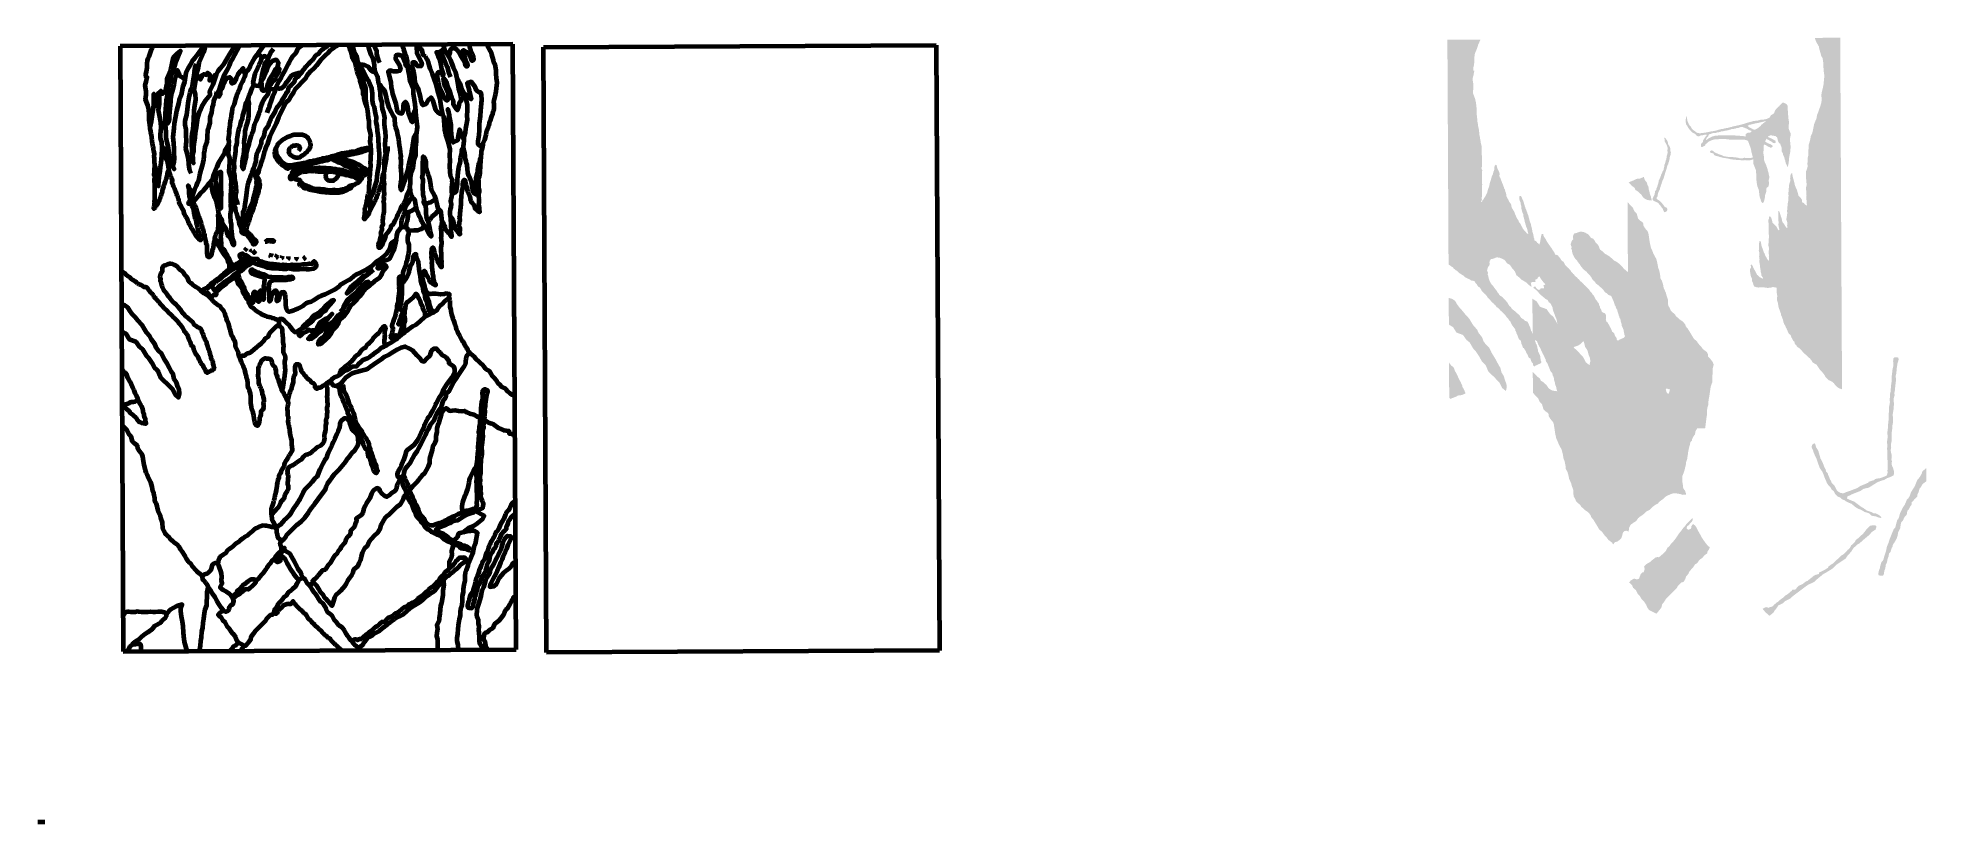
# Model space of a CAD drawing. Header units: inches. Extents: x 6 to 349, y 11 to 154.
import ezdxf

# ---------------------------------------------------------------- set-up
doc = ezdxf.new("R2010")
doc.units = ezdxf.units.IN
doc.header["$MEASUREMENT"] = 0
doc.layers.add('gruba', color=130, linetype='Continuous', lineweight=211)
doc.layers.add('srednia', color=150, linetype='Continuous', lineweight=100)
picture_1 = doc.add_image_def('image1.jpg', size_in_pixel=(550, 848))

msp = doc.modelspace()

# ---------------------------------------------------------------- hatches: boundary and pattern name
at = {"layer": 'srednia', "true_color": 0xedecd7}
h = msp.add_hatch(color=254, dxfattribs=at)
h.dxf.hatch_style = 1
h.paths.add_polyline_path([(333.22, 153.77), (328.6, 153.75), (328.79, 153.18), (328.98, 152.8), (329.34, 152.19), (329.38, 151.88), (329.67, 150.89), (329.77, 150.45), (330.01, 150.1), (330.07, 149.76), (330.17, 149), (330.17, 148.44), (330.24, 147.56), (330.29, 147.25), (330.35, 146.75), (330.28, 146.28), (330.24, 145.76), (330.18, 145.2), (330.05, 144.57), (329.92, 144.1), (329.78, 143.36), (329.84, 142.83), (329.84, 142.42), (329.8, 142.02), (329.72, 141.71), (329.56, 141.17), (329.44, 140.87), (329.19, 140.16), (329.02, 139.73), (328.9, 139.05), (328.78, 138.81), (328.49, 138.1), (328.34, 137.36), (328.24, 136.83), (328.13, 136.43), (327.84, 135.79), (327.82, 135.49), (327.68, 134.91), (327.49, 134.34), (327.51, 134), (327.45, 133.41), (327.46, 133.15), (327.4, 132.83), (327.42, 132.32), (327.32, 132.01), (327.3, 131.68), (327.31, 131.38), (327.26, 130.93), (327.28, 130.71), (327.29, 130.33), (327.22, 130.06), (327.12, 129.77), (326.98, 129.38), (327.01, 128.87), (327.01, 128.67), (327, 128.37), (327.04, 128.04), (327.04, 127.63), (327.15, 127.09), (327.08, 126.83), (327.03, 126.62), (327.02, 126.27), (327.04, 125.98), (327.06, 125.75), (327.07, 125.26), (327.1, 125.03), (327.05, 124.66), (327.08, 124.33), (327.15, 124.07), (327.13, 123.79), (327.15, 123.54), (327.19, 123.31), (327.07, 123.29), (326.85, 123.46), (326.59, 123.75), (326.29, 123.9), (326.25, 124.37), (326.08, 124.61), (325.93, 124.82), (325.65, 125.06), (325.57, 125.35), (325.48, 125.7), (325.37, 126.14), (325.19, 126.48), (325.1, 126.71), (325, 126.94), (324.96, 127.13), (324.75, 127.96), (324.66, 128.31), (324.56, 128.69), (324.54, 129.08), (324.39, 129.16), (324.27, 129.03), (324.19, 128.77), (324.13, 128.28), (324.13, 128.18), (324.16, 127.78), (324.04, 127.39), (323.91, 126.96), (323.87, 126), (323.79, 125.48), (323.84, 125.08), (323.81, 124.75), (323.78, 124.08), (323.69, 123.63), (323.63, 122.93), (323.64, 122.7), (323.59, 122.49), (323.54, 122.28), (323.63, 121.94), (323.54, 121.55), (323.52, 121.23), (323.44, 120.81), (323.49, 120.55), (323.61, 120.2), (323.61, 119.97), (323.58, 119.69), (323.63, 119.22), (323.5, 119.23), (323.34, 119.39), (323.25, 119.55), (323.11, 119.76), (323.06, 119.87), (322.83, 120.13), (322.7, 120.33), (322.65, 120.66), (322.58, 120.92), (322.49, 121.19), (322.42, 121.39), (322.35, 121.63), (322.28, 121.84), (322.15, 122.2), (322.02, 122.31), (321.98, 122.17), (321.97, 121.89), (321.95, 121.66), (322.01, 121.42), (322, 121.23), (322.01, 120.97), (322, 120.69), (322, 120.47), (322.06, 120.23), (322.01, 119.95), (322, 119.8), (322.05, 119.41), (322.09, 119.2), (322.18, 118.89), (322.09, 118.77), (321.94, 118.91), (321.8, 119.11), (321.7, 119.32), (321.63, 119.46), (321.42, 119.65), (321.24, 119.82), (321.09, 120), (320.91, 120.18), (320.86, 120.49), (320.83, 120.6), (320.77, 120.8), (320.68, 121.1), (320.5, 121.29), (320.34, 121.29), (320.29, 121.11), (320.28, 120.9), (320.2, 120.71), (320.15, 120.48), (320.17, 120.3), (320.21, 120.09), (320.23, 119.78), (320.23, 119.59), (320.24, 119.39), (320.23, 119.02), (320.23, 118.87), (320.2, 118.51), (320.23, 118.28), (320.24, 118.12), (320.29, 117.8), (320.28, 117.51), (320.24, 117.23), (320.2, 116.69), (320.2, 116.42), (320.17, 116.23), (320.17, 116.03), (320.23, 115.83), (320.27, 115.57), (320.26, 115.21), (320.25, 114.99), (320.23, 114.7), (320.23, 114.5), (320.31, 114.24), (320.25, 114.12), (320.27, 113.95), (320.29, 113.72), (320.3, 113.5), (320.32, 113.25), (320.14, 113.33), (319.96, 113.56), (319.86, 113.75), (319.77, 113.91), (319.6, 114.18), (319.54, 114.37), (319.49, 114.55), (319.39, 114.67), (319.31, 114.86), (319.25, 115.08), (319.21, 115.19), (319.15, 115.41), (319.05, 115.63), (318.95, 115.87), (318.9, 116.06), (318.86, 116.37), (318.79, 116.72), (318.69, 116.83), (318.58, 116.8), (318.53, 116.68), (318.5, 116.45), (318.5, 116.24), (318.46, 115.96), (318.45, 115.7), (318.47, 115.47), (318.43, 115.12), (318.52, 114.73), (318.54, 114.45), (318.53, 114.27), (318.49, 114.03), (318.54, 113.75), (318.57, 113.5), (318.53, 113.26), (318.58, 112.69), (318.67, 112.3), (318.67, 112.06), (318.77, 111.5), (318.79, 111.22), (318.86, 110.96), (318.9, 110.71), (318.93, 110.52), (319.06, 110.35), (319.19, 110.13), (319.2, 109.97), (319.03, 110.05), (318.68, 110.21), (318.36, 110.5), (318.14, 110.68), (318, 110.94), (317.87, 111.22), (317.74, 111.45), (317.62, 111.64), (317.55, 111.81), (317.43, 111.97), (317.32, 112.31), (317.12, 112.57), (316.96, 112.47), (317, 112.22), (317.01, 111.97), (316.83, 111.71), (316.82, 111.47), (316.88, 111.06), (316.96, 110.58), (317.03, 110.36), (317.18, 110.02), (317.21, 109.78), (317.22, 109.5), (317.37, 109.22), (317.46, 108.87), (317.56, 108.63), (317.63, 108.57), (317.81, 108.51), (318.15, 108.4), (318.47, 108.38), (318.56, 108.4), (319.24, 108.42), (320.07, 108.31), (320.66, 108.38), (320.96, 108.47), (321.68, 108.36), (321.65, 107.77), (321.71, 107.33), (321.73, 107.21), (321.78, 106.88), (321.77, 106.69), (321.75, 106.4), (321.76, 106.05), (321.93, 105.53), (321.95, 105.25), (322, 104.93), (322.08, 104.64), (322.33, 103.96), (322.45, 103.65), (322.46, 103.42), (322.62, 103.08), (322.69, 102.86), (322.8, 102.6), (322.94, 102), (323.12, 101.61), (323.23, 101.46), (323.34, 101.17), (323.46, 100.95), (323.55, 100.71), (323.81, 100.18), (323.92, 99.95), (324.19, 99.78), (324.25, 99.62), (324.31, 99.46), (324.39, 99.25), (324.49, 99.1), (324.59, 98.89), (324.65, 98.73), (324.89, 98.55), (324.96, 98.21), (325.1, 98.01), (325.22, 97.92), (325.32, 97.74), (325.43, 97.56), (325.59, 97.51), (325.94, 97.23), (326.23, 96.94), (326.58, 96.48), (326.95, 96.2), (327.31, 95.82), (327.69, 95.52), (328.01, 95.14), (328.22, 94.76), (328.59, 94.55), (328.94, 94.35), (329.27, 93.85), (329.52, 93.47), (329.89, 93.08), (330.38, 92.48), (330.54, 92.11), (330.76, 91.91), (331.16, 91.54), (331.77, 91.26), (332.08, 90.99), (332.26, 90.71), (332.75, 90.24), (333.02, 90.07), (333.55, 89.89)])
h.paths.add_polyline_path([(269.78, 113.53), (270.02, 113.57), (270.24, 113.63), (270.47, 113.73), (270.67, 113.8), (270.76, 113.84), (271.03, 113.85), (271.45, 113.77), (271.78, 113.64), (271.94, 113.54), (272.26, 113.4), (272.4, 113.23), (272.54, 113.03), (272.69, 112.82), (272.85, 112.69), (273.17, 112.56), (273.33, 112.36), (273.44, 112.2), (273.63, 111.89), (273.74, 111.77), (273.98, 111.51), (274.17, 111.25), (274.3, 110.9), (274.38, 110.69), (274.44, 110.59), (274.72, 110.38), (274.95, 110.2), (275.09, 110.04), (275.38, 109.78), (275.69, 109.62), (275.78, 109.54), (276.15, 109.34), (276.46, 109.08), (276.68, 108.85), (276.99, 108.6), (277.17, 108.51), (277.07, 108.99), (277.02, 109.24), (277.31, 109.39), (277.56, 109.39), (277.71, 109.36), (277.89, 109.46), (277.85, 109.83), (278.19, 109.93), (278.23, 110.01), (278.32, 110.18), (278.5, 110.35), (278.66, 110.46), (278.83, 110.56), (278.95, 110.65), (279.13, 110.83), (279.31, 110.95), (279.41, 111.04), (279.56, 111.14), (279.8, 111.28), (280.12, 111.54), (280.19, 111.65), (280.34, 111.78), (280.54, 111.88), (280.92, 112.28), (281.12, 112.4), (281.28, 112.57), (281.37, 112.73), (281.61, 112.86), (281.79, 112.91), (281.67, 113.3), (281.67, 113.74), (281.53, 114.1), (281.31, 114.75), (281.05, 115.12), (280.8, 115.52), (280.56, 115.86), (280.33, 116.17), (280.18, 116.41), (279.9, 116.8), (279.78, 117.09), (279.63, 117.31), (279.4, 117.68), (279.29, 117.88), (279.35, 118.05), (279.05, 118.15), (278.95, 117.93), (278.91, 117.77), (278.89, 117.66), (278.85, 117.46), (278.8, 117.13), (278.75, 116.97), (278.75, 116.9), (278.71, 116.56), (278.68, 116.52), (278.62, 116.31), (278.6, 116.19), (278.49, 115.67), (278.49, 115.53), (278.41, 115.4), (278.29, 115.28), (278.15, 115.09), (277.86, 115.05), (277.74, 115.26), (277.72, 115.52), (277.7, 115.8), (277.68, 116.09), (277.68, 116.28), (277.66, 116.46), (277.67, 116.59), (277.66, 116.78), (277.66, 117.04), (277.66, 117.24), (277.54, 117.57), (277.52, 117.79), (277.47, 118.05), (277.4, 118.3), (277.32, 118.52), (277.27, 118.87), (277.24, 119.05), (277.19, 119.27), (277.11, 119.52), (277.08, 119.68), (277.05, 119.84), (277.01, 120.04), (276.91, 120.25), (276.83, 120.45), (276.77, 120.68), (276.76, 120.78), (276.65, 121.11), (276.6, 121.39), (276.53, 121.61), (276.42, 121.83), (276.39, 122.01), (276.27, 122.21), (276.24, 122.38), (276.07, 122.77), (276.04, 122.92), (275.99, 123.01), (275.93, 123.2), (275.88, 123.37), (275.81, 123.61), (275.77, 123.8), (275.7, 123.99), (275.59, 124.28), (275.52, 124.43), (275.43, 124.61), (275.39, 124.72), (275.26, 124.96), (275.16, 125.02), (275.04, 125.01), (274.95, 124.92), (274.95, 124.78), (274.94, 124.47), (274.99, 124.27), (275.03, 124.11), (275.17, 123.85), (275.19, 123.54), (275.29, 123.21), (275.28, 122.94), (275.31, 122.82), (275.37, 122.51), (275.44, 122.22), (275.55, 121.93), (275.62, 121.81), (275.68, 121.55), (275.68, 121.42), (275.69, 121.32), (275.72, 121.21), (275.75, 121.13), (275.81, 120.87), (275.87, 120.64), (275.89, 120.52), (275.91, 120.43), (275.99, 120.16), (276.06, 119.86), (276.11, 119.73), (276.15, 119.57), (276.18, 119.47), (276.24, 119.36), (276.36, 119.07), (276.38, 118.91), (276.43, 118.77), (276.44, 118.68), (276.48, 118.51), (276.52, 118.36), (276.57, 118.19), (276.36, 118.16), (276.2, 118.37), (276.09, 118.54), (275.99, 118.62), (275.78, 118.8), (275.71, 118.93), (275.57, 119.12), (275.48, 119.29), (275.44, 119.41), (275.32, 119.58), (275.25, 119.74), (275.17, 119.94), (274.96, 120.16), (274.83, 120.42), (274.73, 120.64), (274.58, 120.86), (274.52, 120.97), (274.42, 121.14), (274.35, 121.32), (274.27, 121.51), (274.18, 121.72), (274.15, 121.82), (274.09, 122.01), (273.99, 122.17), (273.9, 122.35), (273.8, 122.52), (273.72, 122.65), (273.58, 122.9), (273.52, 123.1), (273.48, 123.26), (273.46, 123.43), (273.4, 123.56), (273.27, 123.76), (273.14, 123.92), (273.02, 124.15), (272.94, 124.36), (272.82, 124.52), (272.74, 124.73), (272.59, 125.03), (272.59, 125.2), (272.57, 125.31), (272.53, 125.43), (272.52, 125.58), (272.41, 125.8), (272.38, 125.94), (272.34, 126.15), (272.25, 126.31), (272.16, 126.49), (272.11, 126.7), (272.08, 126.77), (272.03, 126.85), (271.99, 127.02), (271.86, 127.28), (271.79, 127.49), (271.7, 127.74), (271.65, 127.85), (271.59, 128), (271.49, 128.3), (271.4, 128.41), (271.33, 128.59), (271.33, 128.74), (271.38, 129.01), (271.32, 129.19), (271.29, 129.35), (271.21, 129.51), (271.16, 129.63), (271.06, 129.78), (271.01, 129.91), (270.94, 130.12), (270.88, 130.3), (270.82, 130.63), (270.66, 130.69), (270.57, 130.64), (270.47, 130.47), (270.41, 130.23), (270.41, 130.08), (270.39, 129.78), (270.31, 129.53), (270.22, 129.4), (270.21, 129.31), (270.16, 129.02), (270.1, 128.87), (270.02, 128.71), (269.94, 128.55), (269.85, 128.22), (269.77, 127.93), (269.71, 127.72), (269.58, 127.36), (269.53, 127.11), (269.49, 126.83), (269.32, 126.39), (269.25, 126.21), (269.18, 125.96), (269.11, 125.66), (268.96, 125.31), (268.77, 124.95), (268.58, 124.67), (268.48, 124.49), (268.36, 124.31), (268.24, 124.2), (268.16, 123.96), (268.03, 123.87), (268, 123.97), (268.09, 124.21), (268.15, 124.39), (268.1, 124.65), (268.17, 125.04), (268.14, 125.08), (268.14, 125.23), (268.18, 125.48), (268.18, 125.82), (268.18, 126.02), (268.19, 126.2), (268.19, 126.51), (268.18, 126.8), (268.2, 127.08), (268.19, 127.32), (268.16, 127.51), (268.17, 127.87), (268.19, 128.18), (268.15, 129.04), (268.15, 129.4), (268.22, 129.67), (268.03, 130.12), (268.14, 130.28), (268.14, 130.47), (268.15, 130.84), (268.15, 131.13), (268.16, 131.43), (268.18, 131.63), (268.18, 131.97), (268.13, 132.42), (268.13, 132.77), (268.12, 133.07), (268.09, 133.36), (268.12, 133.88), (268.08, 134.14), (268.02, 134.36), (267.93, 134.72), (267.92, 134.97), (267.88, 135.12), (267.83, 135.36), (267.78, 135.77), (267.71, 136.06), (267.67, 136.4), (267.65, 136.65), (267.63, 136.93), (267.57, 137.26), (267.46, 137.68), (267.45, 137.96), (267.35, 138.39), (267.34, 138.69), (267.18, 140.06), (267.18, 141.02), (267.08, 141.92), (266.92, 142.66), (266.51, 143.74), (266.59, 144.59), (266.62, 145.18), (266.44, 146.31), (266.62, 146.95), (266.77, 147.77), (266.59, 147.8), (266.58, 148.31), (266.69, 148.73), (266.75, 149.2), (266.8, 149.5), (266.78, 149.8), (266.78, 150.23), (266.85, 150.8), (266.98, 151.17), (267.14, 151.52), (267.36, 152.1), (267.44, 152.42), (267.6, 152.79), (267.75, 153.13), (267.91, 153.43), (261.88, 153.4), (262.09, 112.54), (262.34, 112.41), (262.38, 112.36), (262.51, 112.29), (262.65, 112.18), (262.79, 112.1), (262.92, 111.98), (263, 111.86), (263.06, 111.79), (263.24, 111.69), (263.34, 111.58), (263.45, 111.5), (263.71, 111.36), (263.81, 111.23), (263.88, 111.16), (264.01, 111.02), (264.14, 110.94), (264.35, 110.82), (264.41, 110.77), (264.64, 110.64), (264.86, 110.5), (265.16, 110.21), (265.36, 110.13), (265.51, 110.04), (265.68, 109.97), (265.93, 109.86), (266.09, 109.72), (266.24, 109.65), (266.47, 109.65), (266.84, 109.5), (266.95, 109.24), (266.99, 109.23), (267.23, 108.96), (267.33, 108.76), (267.45, 108.58), (267.63, 108.46), (267.81, 108.36), (267.9, 108.18), (267.98, 108.04), (268.08, 107.83), (268.21, 107.69), (268.42, 107.48), (268.48, 107.4), (268.75, 107.17), (268.79, 107.11), (268.94, 106.92), (269.02, 106.85), (269.12, 106.71), (269.21, 106.54), (269.31, 106.43), (269.47, 106.29), (269.55, 106.18), (269.66, 106.09), (269.78, 105.93), (269.87, 105.8), (270.02, 105.68), (270.3, 105.45), (270.4, 105.33), (270.48, 105.24), (270.62, 105.13), (270.69, 105.02), (270.82, 104.83), (271, 104.74), (271.23, 104.52), (271.45, 104.32), (271.53, 104.18), (271.69, 104.07), (271.8, 103.93), (272.02, 103.76), (272.21, 103.56), (272.42, 103.33), (272.61, 103.04), (272.71, 102.91), (272.87, 102.76), (273, 102.6), (273.07, 102.44), (273.33, 102.17), (273.47, 101.88), (273.52, 101.78), (273.6, 101.62), (273.65, 101.47), (273.75, 101.39), (273.91, 101.19), (273.99, 101.05), (274.14, 100.91), (274.23, 100.73), (274.24, 100.5), (274.38, 100.28), (274.43, 100.05), (274.52, 99.85), (274.64, 99.62), (274.72, 99.4), (274.79, 99.15), (274.98, 98.89), (275.19, 98.76), (275.23, 98.63), (275.28, 98.39), (275.34, 98.1), (275.44, 97.93), (275.52, 97.69), (275.62, 97.39), (275.68, 97.44), (275.81, 97.32), (275.88, 97.14), (275.96, 97.04), (276.1, 96.86), (276.16, 96.66), (276.23, 96.48), (276.36, 96.33), (276.54, 95.93), (276.64, 95.65), (276.97, 95.45), (277.04, 95.19), (277.11, 95.01), (277.2, 94.82), (277.41, 94.57), (277.45, 94.25), (277.57, 94.12), (277.68, 94.03), (277.88, 94.17), (277.93, 94.21), (278.11, 94.27), (278.23, 94.33), (278.37, 94.41), (278.65, 94.52), (278.74, 94.58), (278.82, 94.65), (278.92, 94.73), (278.94, 94.87), (278.89, 95), (278.82, 95.13), (278.83, 95.33), (278.78, 95.5), (278.74, 95.72), (278.73, 95.94), (278.66, 96.11), (278.61, 96.22), (278.45, 96.6), (278.32, 96.75), (278.33, 97.08), (278.25, 97.3), (278.19, 97.51), (278.19, 97.63), (278.17, 97.74), (278.07, 98.03), (277.92, 98.26), (277.9, 98.47), (277.82, 98.59), (277.76, 98.9), (277.59, 99.38), (277.57, 99.49), (277.54, 99.68), (277.38, 99.88), (277.27, 100.11), (277.24, 100.32), (277.08, 100.51), (277.05, 100.7), (276.96, 100.97), (276.91, 101.14), (276.71, 101.57), (276.66, 101.73), (276.58, 101.89), (276.48, 102.09), (276.42, 102.19), (276.22, 102.25), (275.96, 102.33), (275.63, 102.65), (275.28, 102.86), (275, 103.3), (274.83, 103.47), (274.67, 103.62), (274.46, 103.77), (274.32, 103.93), (273.98, 104.21), (273.78, 104.36), (273.51, 104.64), (273.42, 104.82), (273.16, 105.01), (272.95, 105.32), (272.8, 105.6), (272.43, 106.07), (272.24, 106.25), (271.93, 106.59), (271.67, 106.78), (271.49, 106.89), (271.25, 107.14), (271.2, 107.28), (271.03, 107.43), (270.95, 107.55), (270.84, 107.77), (270.71, 107.95), (270.38, 108.35), (270.3, 108.49), (270.18, 108.67), (270.08, 108.79), (269.98, 108.86), (269.8, 109.09), (269.64, 109.4), (269.53, 109.6), (269.4, 109.99), (269.33, 110.32), (269.3, 110.54), (269.17, 110.75), (269.28, 111.08), (269.15, 111.29), (269.09, 111.52), (269.14, 111.76), (269.24, 112.02), (269.34, 112.22), (269.51, 112.41), (269.54, 112.6), (269.52, 113.03), (269.59, 113.25)])
h.paths.add_polyline_path([(281.93, 101.72), (282.11, 100.92), (282.39, 100.47), (282.51, 100.14), (282.75, 99.76), (282.81, 99.33), (282.85, 98.86), (283.15, 98.21), (283.38, 97.68), (283.47, 97.17), (283.65, 96.9), (284.12, 97.21), (284.51, 97.21), (284.91, 97.59), (285.48, 97.78), (285.78, 97.92), (286.25, 98.29), (286.62, 98.67), (287.03, 99), (287.52, 99.4), (287.98, 99.85), (288.27, 100.34), (288.83, 100.69), (288.97, 101.12), (289.2, 101.46), (289.81, 102.03), (289.96, 102.24), (290.35, 102.62), (290.66, 102.6), (290.69, 103.15), (290.7, 103.35), (290.57, 103.56), (290.45, 103.73), (290.19, 103.81), (290, 103.9), (289.78, 104), (289.46, 104.08), (289.15, 104.18), (288.89, 104.24), (288.54, 104.31), (288.24, 104.44), (288.05, 104.53), (287.7, 104.67), (287.46, 104.82), (287.23, 104.99), (286.87, 105.16), (286.69, 105.27), (286.49, 105.39), (286.39, 105.48), (286.22, 105.61), (286.13, 105.8), (285.8, 105.93), (285.7, 106.1), (285.58, 106.12), (285.27, 106.69), (285.2, 106.88), (285.11, 107.24), (284.86, 107.55), (284.46, 108.19), (284.37, 108.42), (284.25, 108.57), (284.19, 108.67), (284.03, 109.33), (283.62, 109.91), (283.33, 110.2), (283.21, 110.52), (282.99, 110.92), (282.92, 111.16), (282.76, 111.56), (282.59, 111.35), (282.46, 111.26), (281.84, 110.84), (281.39, 110.53), (280.99, 110.12), (280.66, 109.88), (280.24, 109.57), (279.75, 109.08), (279.47, 108.82), (279.27, 108.76), (279.41, 108.54), (279.41, 108.33), (279.27, 108.2), (279, 108.27), (278.83, 108.21), (278.69, 108.03), (278.5, 107.95), (278.15, 108.11), (277.99, 108.32), (277.81, 108.61), (277.46, 108.35), (277.65, 108.21), (277.94, 107.98), (278.27, 107.64), (278.58, 107.32), (278.74, 107.12), (279.04, 106.87), (279.43, 106.54), (279.63, 106.36), (280.08, 106.1), (280.28, 105.73), (280.62, 105.47), (280.72, 105.28), (280.97, 104.76), (281.03, 104.38), (281.17, 103.96), (281.34, 103.53), (281.49, 103.1), (281.64, 102.79), (281.76, 102.34), (281.81, 102.02)])
h.paths.add_polyline_path([(268.42, 98.65), (268.17, 99.36), (267.55, 100.12), (267.27, 100.75), (266.67, 101.4), (266.29, 101.97), (265.86, 102.71), (265.07, 103.58), (264.6, 104.16), (264.08, 104.73), (263.62, 105.35), (263.29, 105.95), (262.75, 106.31), (262.12, 106.5), (262.15, 101.64), (262.92, 101.18), (263.52, 100.2), (264.71, 99.77), (265.34, 98.87), (265.94, 98.38), (266.65, 97.15), (267.03, 96.8), (267.63, 95.9), (268.15, 94.95), (268.47, 94.65), (268.86, 94.21), (269.29, 93.17), (269.78, 92.66), (270.35, 92.14), (271.01, 91.43), (271.31, 91.13), (271.85, 90.1), (272.51, 89.58), (272.67, 90.34), (272.59, 90.89), (272.34, 91.51), (272.12, 92.3), (271.72, 92.93), (271.5, 93.8), (271.2, 94.26), (270.84, 94.97), (270.41, 95.73), (269.94, 96.47), (269.43, 97.51), (268.85, 98.05)])
h.paths.add_polyline_path([(264.32, 91.14), (264.17, 91.41), (264.08, 91.56), (263.86, 92.03), (263.68, 92.44), (263.48, 92.83), (263.29, 93.14), (263.16, 93.49), (263.07, 93.71), (263.01, 93.87), (262.89, 93.99), (262.73, 94.07), (262.53, 94.24), (262.3, 94.58), (262.18, 94.74), (262.21, 88.35), (262.43, 88.14), (262.8, 88.31), (263.32, 88.49), (263.46, 88.56), (263.71, 88.7), (263.96, 88.8), (264.31, 88.81), (264.59, 88.88), (264.75, 88.95), (264.93, 89.02), (265.17, 89.16), (265.1, 89.35), (264.99, 89.61), (264.91, 89.83), (264.79, 90.02), (264.59, 90.34), (264.58, 90.57), (264.41, 90.9)])
at = {"layer": 'srednia', "true_color": 0x1d2033}
h = msp.add_hatch(color=179, dxfattribs=at)
h.dxf.hatch_style = 1
h.paths.add_polyline_path([(294.78, 89.31), (295.19, 89.83), (295.58, 89.97), (295.85, 89.94), (296.17, 89.9), (296.5, 89.9), (297, 89.9), (297.38, 90.01), (297.62, 89.97), (298.12, 89.9), (298.43, 89.92), (298.69, 89.92), (299.3, 89.92), (299.76, 89.94), (300.24, 89.92), (300.61, 89.9), (301.14, 89.94), (301.81, 89.99), (302.43, 89.81), (302.71, 89.68), (303.36, 90.36), (304, 90.71), (304.56, 91), (305.49, 91.31), (305.25, 90.62), (305.25, 90.09), (305.38, 89.14), (305.58, 88.2), (305.67, 87.36), (305.73, 86.23), (305.85, 85.57), (305.96, 84.52), (306.16, 83.64), (306.42, 82.8), (308.69, 82.81), (308.82, 83.79), (308.93, 84.7), (309.04, 85.32), (309.06, 86.39), (309.26, 87.07), (309.31, 87.96), (309.46, 88.71), (309.6, 89.71), (309.71, 90.4), (309.99, 91.18), (309.97, 91.8), (310.04, 92.71), (310.04, 93.57), (310.24, 94.39), (310.04, 94.88), (309.73, 95.28), (309.48, 95.59), (309.24, 95.83), (309.17, 96.34), (309.01, 96.64), (308.28, 97.2), (308.07, 97.5), (307.42, 98.23), (307.23, 98.56), (307.01, 98.78), (306.64, 99.05), (306.53, 99.27), (306.32, 99.62), (306.04, 100.09), (305.52, 100.93), (305.18, 101.31), (305.09, 101.63), (304.92, 101.86), (304.63, 102.21), (304.14, 102.53), (303.75, 102.87), (303.35, 103.22), (303.21, 103.5), (302.93, 103.74), (302.61, 104.02), (302.41, 104.26), (302.27, 104.64), (301.98, 105.09), (301.94, 106.18), (301.64, 107.06), (301.56, 107.42), (301.16, 108.31), (301.06, 108.87), (300.98, 109.17), (300.85, 109.58), (300.57, 110.06), (300.52, 110.64), (300.35, 111.5), (300.17, 111.91), (300.04, 112.67), (299.83, 113.55), (299.29, 114.54), (299.21, 114.78), (298.99, 115.3), (298.83, 115.65), (298.62, 116.66), (298.52, 117.37), (298.39, 118.21), (298.28, 118.55), (297.77, 119.16), (297.49, 119.64), (297.42, 120.16), (296.84, 120.58), (296.51, 120.93), (296.25, 121.85), (295.89, 122.17), (295.51, 122.97), (295.08, 123.38), (294.6, 123.91)])
h.paths.add_polyline_path([(321.52, 135.88), (321.74, 135.68), (321.81, 135.53), (321.87, 135.25), (321.93, 134.96), (322.05, 134.75), (322.33, 134.48), (322.44, 134.16), (322.57, 133.85), (322.58, 133.3), (322.63, 133.01), (322.81, 132.77), (322.84, 132.5), (323.05, 132.06), (323.16, 131.6), (323.23, 131.45), (323.35, 130.92), (323.53, 130.59), (323.56, 130.45), (323.63, 130.26), (323.75, 130.46), (323.82, 130.85), (323.88, 131.21), (323.91, 131.59), (323.94, 131.94), (324.02, 132.4), (324.13, 132.94), (324.16, 133.44), (324.23, 133.9), (324.17, 134.38), (324.08, 135.39), (324.19, 135.92), (324.23, 136.34), (323.88, 137.18), (323.86, 137.78), (323.93, 138.38), (323.83, 139), (323.77, 139.61), (323.74, 140.22), (323.67, 140.85), (323.67, 141.41), (323.44, 141.74), (323.03, 141.95), (322.71, 141.96), (322.33, 141.58), (322.17, 141.37), (321.56, 140.8), (321.34, 140.47), (321.2, 140.03), (320.64, 139.68), (320.34, 139.2), (319.89, 138.74), (319.4, 138.34), (318.98, 138.01), (318.62, 137.63), (318.15, 137.26), (317.85, 137.12), (317.27, 136.93), (316.87, 136.55), (316.49, 136.55), (316.01, 136.24), (316.14, 135.68), (316.3, 135.36), (316.49, 134.97), (316.62, 134.64), (316.73, 134.29), (316.9, 133.87), (317.03, 133.47), (317.09, 133.03), (317.18, 132.76), (317.28, 132.33), (317.39, 131.99), (317.43, 131.64), (317.45, 131.36), (317.42, 130.95), (317.54, 130.63), (317.74, 130.17), (317.91, 129.67), (317.96, 129.09), (317.99, 128.76), (317.99, 128.35), (317.99, 127.88), (318.07, 127.56), (318.08, 127.23), (318.18, 126.76), (318.43, 126.13), (318.5, 125.57), (318.56, 125.1), (318.63, 124.72), (318.74, 124.51), (318.85, 124.07), (319.02, 123.8), (319.17, 123.74), (319.29, 123.84), (319.4, 124.11), (319.48, 124.47), (319.55, 124.85), (319.59, 125.2), (319.68, 125.47), (319.79, 125.82), (319.79, 126.05), (319.79, 126.29), (319.87, 126.53), (320.15, 126.66), (320.26, 127.09), (320.28, 127.27), (320.27, 127.49), (320.24, 127.82), (320.26, 128.01), (320.33, 128.27), (320.34, 128.57), (320.23, 129), (320.22, 129.21), (320.07, 129.66), (320.06, 129.82), (319.84, 130.41), (319.75, 130.7), (319.66, 130.85), (319.58, 131.05), (319.49, 131.21), (319.4, 131.56), (319.39, 131.81), (319.36, 132.19), (319.33, 132.48), (319.24, 132.83), (319.32, 133.41), (319.29, 133.82), (319.33, 134.18), (319.46, 134.47), (319.52, 134.63), (319.55, 134.75), (319.63, 135.01), (319.92, 135.64), (320.08, 135.8), (320.57, 136.06), (320.98, 135.98), (321.25, 135.94)])
h.paths.add_polyline_path([(298.13, 127.38), (298.02, 127.57), (297.74, 127.9), (297.66, 128.17), (297.54, 128.5), (297.29, 128.36), (297.11, 128.29), (296.95, 128.22), (296.67, 128.15), (296.32, 128.14), (296.07, 128.04), (295.72, 127.85), (295.24, 127.68), (295.09, 127.62), (294.79, 127.48), (294.94, 127.34), (295.4, 126.83), (295.88, 126.5), (296.01, 126.13), (296.42, 125.88), (296.76, 125.57), (297.07, 125.3), (297.36, 124.87), (297.6, 124.63), (297.86, 124.44), (298.14, 124.31), (298.46, 124.25), (298.77, 124.22), (299.01, 124.19), (298.88, 124.65), (298.83, 124.94), (298.72, 125.22), (298.59, 125.57), (298.59, 125.75), (298.45, 126.18), (298.43, 126.48), (298.37, 126.75), (298.22, 127.03)])
at = {"layer": 'srednia', "true_color": 0x000000}
h = msp.add_hatch(color=18, dxfattribs=at)
h.dxf.hatch_style = 1
h.paths.add_polyline_path([(306.32, 80.86), (306.39, 80.99), (306.68, 81.51), (306.82, 81.67), (306.88, 81.89), (306.9, 82.15), (306.98, 82.34), (307.29, 82.86), (307.34, 82.94), (307.52, 83.25), (307.6, 83.4), (307.74, 83.69), (307.85, 83.85), (307.92, 84), (308.05, 84.18), (308.19, 84.4), (308.32, 84.54), (308.38, 84.63), (308.38, 84.88), (308.3, 85.1), (308.3, 85.35), (308.24, 85.6), (308.22, 85.95), (308.26, 86.2), (308.22, 86.53), (308.19, 86.71), (308.14, 86.87), (308.09, 87.11), (308.03, 87.4), (307.97, 87.7), (307.93, 87.9), (307.9, 88.1), (307.89, 88.45), (307.82, 88.69), (307.77, 88.86), (307.78, 89.09), (307.67, 89.38), (307.66, 89.51), (307.6, 90.01), (307.61, 90.29), (307.63, 90.46), (307.61, 90.67), (307.51, 90.93), (307.49, 91.18), (307.51, 91.41), (307.52, 91.65), (307.52, 91.82), (307.46, 92.03), (307.44, 92.25), (307.51, 92.69), (307.56, 92.94), (307.6, 93.25), (307.56, 93.47), (307.45, 93.68), (307.25, 94.12), (307.14, 94.35), (307, 94.66), (306.88, 94.87), (306.82, 95.09), (306.6, 95.31), (306.44, 95.61), (306.37, 95.8), (306.34, 95.94), (306.16, 96.27), (306.04, 96.8), (305.97, 96.95), (305.88, 97.33), (305.78, 97.57), (305.65, 97.85), (305.62, 98.12), (305.44, 98.36), (305.39, 98.65), (305.38, 99.2), (305.25, 99.52), (305.14, 99.83), (304.86, 100.1), (304.74, 100.31), (304.68, 100.6), (304.62, 100.88), (304.55, 101.03), (304.33, 101.23), (304.06, 101.29), (303.79, 101.33), (303.47, 101.39), (303.23, 101.33), (302.89, 101.15), (302.75, 101.02), (302.66, 100.84), (302.44, 100.36), (302.36, 100.1), (302.3, 99.89), (302.14, 99.53), (302.1, 99.17), (302.13, 98.76), (302.05, 98.18), (302.14, 97.83), (302.17, 97.54), (302.2, 97.16), (302.21, 96.91), (302.3, 96.56), (302.39, 96.4), (302.48, 96.2), (302.56, 96.05), (302.65, 95.76), (302.87, 95.17), (302.88, 95.01), (303.03, 94.56), (303.04, 94.35), (303.15, 93.92), (303.14, 93.62), (303.07, 93.36), (303.05, 93.17), (303.1, 92.67), (303.07, 92.45), (302.96, 92.01), (302.68, 91.88), (302.6, 91.64), (302.6, 91.4), (302.6, 91.17), (302.5, 90.82), (302.4, 90.55), (302.36, 90.2), (302.29, 89.82), (302.21, 89.46), (302.05, 89.07), (301.83, 89.15), (301.66, 89.42), (301.55, 89.86), (301.44, 90.07), (301.38, 90.45), (301.31, 90.92), (301.24, 91.48), (300.99, 92.11), (300.9, 92.58), (300.88, 92.91), (300.8, 93.23), (300.8, 93.7), (300.8, 94.11), (300.77, 94.44), (300.72, 95.02), (300.55, 95.52), (300.35, 95.98), (300.23, 96.3), (300.27, 96.71), (300.24, 96.99), (300.2, 97.34), (300.09, 97.68), (299.99, 98.11), (299.9, 98.38), (299.84, 98.82), (299.71, 99.22), (299.54, 99.64), (299.43, 99.99), (299.31, 100.32), (299.11, 100.71), (298.95, 101.03), (298.82, 101.59), (298.64, 101.86), (298.56, 102.38), (298.32, 102.9), (298.02, 103.55), (297.98, 104.02), (297.93, 104.45), (297.68, 104.83), (297.57, 105.16), (297.29, 105.62), (297.11, 106.41), (296.99, 106.71), (296.94, 107.03), (296.82, 107.49), (296.67, 107.8), (296.52, 108.22), (296.35, 108.65), (296.21, 109.08), (296.15, 109.45), (295.9, 109.97), (295.79, 110.16), (295.45, 110.42), (295.26, 110.79), (294.81, 111.05), (294.61, 111.23), (294.21, 111.56), (293.92, 111.81), (293.76, 112.01), (293.45, 112.33), (293.12, 112.67), (292.83, 112.91), (292.63, 113.04), (292.34, 113.2), (292.17, 113.29), (291.86, 113.55), (291.63, 113.77), (291.33, 114.04), (290.96, 114.24), (290.86, 114.31), (290.56, 114.47), (290.26, 114.73), (290.13, 114.89), (289.9, 115.07), (289.59, 115.3), (289.48, 115.59), (289.35, 115.95), (289.16, 116.21), (288.82, 116.55), (288.62, 116.89), (288.51, 117.06), (288.35, 117.25), (288.02, 117.38), (287.87, 117.51), (287.71, 117.73), (287.57, 117.92), (287.43, 118.09), (287.12, 118.23), (286.95, 118.33), (286.67, 118.45), (286.54, 118.48), (286.2, 118.54), (285.94, 118.53), (285.85, 118.49), (285.65, 118.42), (285.41, 118.32), (285.2, 118.27), (284.95, 118.22), (284.77, 117.95), (284.7, 117.75), (284.7, 117.61), (284.73, 117.15), (284.52, 116.92), (284.42, 116.71), (284.32, 116.45), (284.27, 116.22), (284.32, 115.98), (284.46, 115.77), (284.34, 115.44), (284.48, 115.24), (284.5, 115.02), (284.56, 114.75), (284.61, 114.57), (284.71, 114.29), (284.81, 114.09), (284.93, 113.86), (285.06, 113.67), (285.15, 113.55), (285.25, 113.49), (285.45, 113.24), (285.55, 113.04), (285.98, 112.52), (286.13, 112.24), (286.2, 112.13), (286.37, 111.97), (286.43, 111.83), (286.67, 111.59), (286.85, 111.47), (287.11, 111.28), (287.41, 110.94), (287.61, 110.76), (287.98, 110.29), (288.13, 110.02), (288.33, 109.7), (288.6, 109.51), (288.69, 109.33), (288.95, 109.05), (289.16, 108.9), (289.5, 108.62), (289.64, 108.46), (289.85, 108.32), (290.01, 108.17), (290.18, 107.99), (290.46, 107.56), (290.85, 107.31), (290.93, 107.23), (291.14, 107.02), (291.39, 106.95), (291.59, 106.88), (291.66, 106.78), (291.75, 106.58), (291.83, 106.42), (291.88, 106.26), (292.09, 105.83), (292.13, 105.66), (292.23, 105.39), (292.26, 105.2), (292.42, 105.01), (292.45, 104.81), (292.55, 104.57), (292.71, 104.37), (292.77, 104.06), (292.94, 103.59), (292.98, 103.36), (293.03, 103.24), (293.08, 103.16), (293.1, 102.96), (293.14, 102.88), (293.25, 102.72), (293.37, 102.37), (293.37, 102.2), (293.43, 101.99), (293.51, 101.77), (293.5, 101.44), (293.67, 101.23), (293.69, 101.13), (293.78, 100.91), (293.9, 100.67), (293.92, 100.41), (293.95, 100.19), (294, 100.03), (294, 99.82), (294.12, 99.6), (294.09, 99.42), (293.88, 99.23), (293.69, 99.16), (293.55, 99.1), (293.35, 98.99), (293.1, 98.9), (293.05, 98.86), (292.86, 98.72), (292.63, 98.91), (292.59, 99.21), (292.51, 99.35), (292.38, 99.51), (292.24, 99.81), (292.16, 100.08), (292.02, 100.22), (291.82, 100.34), (291.73, 100.59), (291.65, 100.76), (291.54, 101.02), (291.41, 101.18), (291.33, 101.36), (291.28, 101.56), (291.14, 101.73), (291.06, 101.84), (290.98, 102.02), (290.86, 102.13), (290.8, 102.08), (290.7, 102.38), (290.62, 102.62), (290.52, 102.8), (290.45, 103.08), (290.41, 103.33), (290.37, 103.45), (290.16, 103.58), (289.97, 103.84), (289.9, 104.09), (289.82, 104.31), (289.7, 104.54), (289.6, 104.74), (289.56, 104.97), (289.42, 105.2), (289.41, 105.42), (289.31, 105.6), (289.17, 105.74), (289.08, 105.89), (288.93, 106.08), (288.83, 106.16), (288.77, 106.31), (288.7, 106.47), (288.64, 106.57), (288.54, 106.8), (288.45, 106.92), (288.24, 107.13), (288.17, 107.29), (288.04, 107.46), (287.88, 107.6), (287.79, 107.73), (287.59, 108.02), (287.39, 108.26), (287.23, 108.42), (287.1, 108.53), (286.97, 108.62), (286.87, 108.76), (286.71, 108.87), (286.63, 109.01), (286.4, 109.21), (286.18, 109.43), (286, 109.53), (285.8, 109.83), (285.66, 109.93), (285.57, 110.02), (285.47, 110.14), (285.2, 110.38), (285.04, 110.5), (284.95, 110.62), (284.84, 110.79), (284.72, 110.87), (284.65, 110.98), (284.4, 111.2), (284.29, 111.41), (284.19, 111.55), (284.12, 111.61), (283.9, 111.88), (283.66, 112.09), (283.59, 112.17), (283.39, 112.38), (283.25, 112.52), (283.15, 112.74), (283.08, 112.87), (282.98, 113.05), (282.81, 113.15), (282.63, 113.28), (282.5, 113.46), (282.41, 113.65), (282.17, 113.92), (282.12, 113.93), (282.03, 114.16), (281.88, 114.24), (281.69, 114.32), (281.57, 114.34), (281.41, 114.34), (281.26, 114.42), (281.11, 114.55), (280.85, 114.66), (280.69, 114.73), (280.54, 114.82), (280.32, 114.9), (280.23, 115.01), (280.04, 115.2), (279.82, 115.34), (279.59, 115.46), (279.53, 115.51), (279.19, 115.71), (279.03, 115.88), (278.89, 116.05), (278.57, 116.22), (278.41, 116.38), (278.22, 116.5), (278.1, 116.67), (277.97, 116.8), (277.83, 116.87), (277.68, 116.98), (277.55, 117.05), (277.52, 117.1), (277.27, 117.24), (277.3, 111.19), (277.93, 111), (278.47, 110.64), (278.8, 110.05), (279.26, 109.42), (279.78, 108.85), (280.24, 108.28), (281.03, 107.4), (281.47, 106.66), (281.85, 106.09), (282.45, 105.44), (282.72, 104.81), (283.35, 104.05), (283.59, 103.34), (284.03, 102.74), (284.6, 102.2), (285.12, 101.17), (285.58, 100.43), (286.02, 99.66), (286.37, 98.96), (286.67, 98.49), (286.89, 97.62), (287.3, 97), (287.52, 96.21), (287.76, 95.58), (287.85, 95.04), (287.68, 94.27), (287.03, 94.79), (286.48, 95.83), (286.18, 96.12), (285.53, 96.83), (284.96, 97.35), (284.47, 97.87), (284.03, 98.91), (283.65, 99.34), (283.32, 99.64), (282.81, 100.59), (282.21, 101.49), (281.83, 101.84), (281.12, 103.07), (280.52, 103.56), (279.89, 104.46), (278.69, 104.89), (278.09, 105.87), (277.32, 106.34), (277.36, 99.43), (277.47, 99.27), (277.7, 98.93), (277.9, 98.76), (278.15, 98.64), (278.24, 98.4), (278.33, 98.18), (278.46, 97.83), (278.65, 97.52), (278.85, 97.13), (279.03, 96.72), (279.25, 96.25), (279.34, 96.1), (279.49, 95.83), (279.58, 95.59), (279.75, 95.26), (279.76, 95.03), (279.96, 94.71), (280.08, 94.52), (280.16, 94.3), (280.27, 94.04), (280.48, 93.52), (280.56, 93.25), (280.92, 92.81), (281.03, 92.38), (281.18, 92.1), (281.24, 91.83), (281.26, 91.53), (281.4, 91.1), (281.4, 90.92), (281.53, 90.57), (281.64, 90.29), (281.69, 90), (281.82, 89.54), (281.58, 89.57), (281.27, 89.6), (280.95, 89.67), (280.67, 89.79), (280.41, 89.98), (280.17, 90.22), (279.89, 90.65), (279.57, 90.92), (279.23, 91.23), (278.82, 91.48), (278.69, 91.85), (278.21, 92.18), (277.75, 92.69), (277.39, 93.05), (277.41, 89.26), (277.89, 88.73), (278.32, 88.32), (278.7, 87.52), (279.06, 87.2), (279.32, 86.28), (279.65, 85.93), (280.23, 85.51), (280.3, 84.99), (280.58, 84.51), (281.09, 83.9), (281.2, 83.56), (281.33, 82.72), (281.43, 82.01), (281.64, 81), (281.8, 80.65), (282.02, 80.13), (282.1, 79.89), (282.64, 78.9), (282.85, 78.02), (282.98, 77.26), (283.16, 76.85), (283.33, 75.99), (283.38, 75.41), (283.66, 74.93), (283.79, 74.52), (283.87, 74.22), (283.97, 73.66), (284.37, 72.77), (284.45, 72.42), (284.76, 71.53), (284.79, 70.44), (285.08, 69.99), (285.22, 69.61), (285.42, 69.37), (285.74, 69.09), (286.02, 68.85), (286.17, 68.57), (286.56, 68.22), (286.95, 67.88), (287.44, 67.56), (287.73, 67.21), (287.9, 66.98), (287.99, 66.66), (288.33, 66.28), (288.85, 65.44), (289.13, 64.98), (289.34, 64.62), (289.45, 64.4), (289.82, 64.13), (290.04, 63.91), (290.23, 63.58), (290.88, 62.85), (291.09, 62.55), (291.82, 61.99), (291.98, 61.69), (292.29, 62.09), (292.78, 62.25), (293.12, 62.49), (293.47, 62.82), (293.63, 63.33), (293.78, 63.89), (294.05, 64.13), (294.38, 64.2), (294.78, 64.04), (294.9, 64.77), (295.02, 64.99), (295.18, 65.3), (295.41, 65.45), (295.81, 65.74), (296.17, 65.94), (296.52, 66.47), (296.85, 66.73), (297.45, 67.15), (297.74, 67.41), (298.01, 67.67), (298.64, 68.01), (298.89, 68.28), (299.35, 68.68), (299.64, 68.88), (300.11, 69.14), (300.46, 69.53), (301.13, 70), (301.47, 70.36), (301.78, 70.54), (302.16, 70.71), (302.44, 70.84), (302.87, 70.99), (303.38, 70.96), (303.63, 70.95), (304.19, 70.85), (304.62, 70.7), (304.8, 70.73), (305.24, 70.71), (305.2, 70.97), (305.09, 71.27), (305.06, 71.42), (304.77, 71.83), (304.69, 72.02), (304.68, 72.31), (304.61, 72.72), (304.53, 73.23), (304.57, 73.62), (304.55, 74.13), (304.66, 74.38), (304.85, 74.86), (305, 75.4), (305.03, 75.57), (305.11, 75.85), (305.16, 76.11), (305.23, 76.39), (305.23, 76.64), (305.33, 76.94), (305.47, 77.34), (305.45, 77.51), (305.52, 77.82), (305.58, 78.2), (305.6, 78.47), (305.68, 78.86), (305.81, 79.47), (305.92, 79.78), (305.97, 80.05), (306.02, 80.27), (306.26, 80.53), (306.32, 80.7)])
h.paths.add_polyline_path([(306.49, 57.52), (306.89, 58.1), (307.25, 58.3), (307.67, 58.9), (308.25, 59.3), (308.47, 59.65), (309.05, 60.07), (309.13, 60.41), (309.42, 60.87), (309.53, 61.18), (309.09, 61.54), (308.58, 62.22), (308.05, 63), (307.78, 63.53), (307.4, 64.17), (307.07, 64.85), (306.83, 65.16), (306.49, 65.4), (306.18, 65.02), (306.14, 64.56), (305.65, 64.36), (305.34, 64.56), (305.38, 64.96), (305.74, 65.24), (306.03, 65.6), (306.29, 65.87), (306.45, 66.22), (306.38, 66.49), (305.76, 65.89), (305.23, 65.31), (305.01, 64.98), (304.58, 64.53), (304.31, 64.12), (304.11, 63.9), (303.87, 63.59), (303.73, 63.35), (303.49, 63), (303.29, 62.73), (303.02, 62.37), (302.71, 62.05), (302.46, 61.75), (302.25, 61.45), (301.81, 61.05), (301.65, 60.71), (301.56, 60.52), (301.28, 60.23), (301.08, 60.04), (300.53, 59.54), (300.28, 59.37), (300.03, 59.41), (299.65, 59.31), (299.38, 59.08), (298.98, 58.78), (298.79, 58.59), (298.53, 58.41), (298.32, 58.3), (298.15, 58.2), (297.85, 57.96), (297.6, 57.7), (297.71, 57.24), (297.53, 56.64), (297.24, 56.59), (297, 56.3), (296.84, 55.93), (296.69, 55.48), (296.24, 55.33), (295.82, 55.51), (295.18, 55.15), (294.89, 54.77), (295.4, 54.33), (295.62, 53.8), (296.11, 53.4), (296.44, 52.73), (296.78, 52.38), (297.13, 51.8), (297.53, 51.4), (298, 50.69), (298.24, 50.12), (298.55, 49.76), (299.28, 49.39), (299.86, 49.12), (300.44, 49.83), (300.79, 50.32), (300.86, 50.78), (301.3, 51.34), (301.61, 51.87), (302.32, 52.56), (303.01, 53.27), (303.52, 53.73), (303.74, 54.18), (304.36, 54.8), (304.76, 54.86), (305.1, 55.44), (305.23, 55.88), (305.63, 56.33), (305.85, 56.81)])
h.paths.add_polyline_path([(338.81, 63.79), (339.12, 64.08), (339.64, 64.39), (339.78, 64.82), (339.81, 65.01), (339.54, 65.18), (339.22, 65.16), (338.73, 65.12), (338.59, 65.07), (338.36, 64.78), (337.99, 64.46), (337.77, 64.13), (337.55, 63.89), (337.38, 63.63), (337.05, 63.36), (336.84, 63.19), (336.69, 62.99), (336.03, 62.48), (335.88, 62.16), (335.51, 61.79), (335.21, 61.51), (335.06, 61.2), (334.87, 60.94), (334.57, 60.69), (334.43, 60.53), (333.83, 59.93), (333.66, 59.81), (333.34, 59.63), (333.08, 59.36), (332.92, 59.15), (332.59, 58.92), (332.38, 58.7), (332.23, 58.52), (331.96, 58.28), (331.67, 58.1), (331.05, 57.66), (331.02, 57.47), (330.51, 57.15), (330.23, 56.99), (329.96, 56.85), (329.72, 56.73), (329.38, 56.59), (329.35, 56.36), (329.19, 56.26), (328.82, 56.2), (328.56, 56.09), (328.26, 55.89), (328.17, 55.78), (327.46, 55.22), (327.32, 55.09), (326.98, 54.95), (326.75, 54.79), (326.47, 54.55), (326.16, 54.37), (325.76, 54.23), (325.54, 54.07), (325.08, 53.49), (324.52, 53.46), (324.41, 53.27), (324.18, 53.1), (324.03, 52.94), (323.73, 52.71), (323.48, 52.54), (323.31, 52.46), (322.8, 51.98), (322.62, 51.87), (322.31, 51.63), (322.18, 51.5), (321.99, 51.32), (321.66, 51.12), (321.5, 50.95), (321.33, 50.85), (321.04, 50.53), (320.81, 50.37), (320.49, 50.33), (320.2, 50.16), (319.91, 50.3), (319.71, 50.27), (319.47, 50.22), (319.35, 50.11), (319.11, 50.01), (319.34, 49.74), (319.64, 49.35), (320.03, 49.04), (320.33, 48.71), (320.7, 48.99), (321.17, 49.39), (321.29, 49.66), (321.48, 49.87), (322.02, 50.65), (322.37, 50.79), (322.83, 51.02), (323.2, 51.4), (323.69, 51.65), (324.16, 51.87), (324.56, 52.25), (324.85, 52.48), (325.64, 53.07), (326.18, 53.47), (326.36, 53.61), (326.9, 54.01), (327.2, 54.24), (327.58, 54.46), (327.95, 54.62), (328.52, 54.89), (329.1, 55.45), (329.74, 55.97), (330.14, 56.3), (330.57, 56.53), (331.16, 56.9), (331.64, 57.18), (332.02, 57.47), (332.29, 57.75), (332.59, 58.05), (333.31, 58.53), (333.64, 58.76), (334.21, 59.14), (334.61, 59.73), (334.91, 60.04), (335.3, 60.49), (335.51, 60.88), (335.71, 61.13), (335.95, 61.32), (336.38, 61.71), (336.7, 61.87), (337.14, 62.27), (337.46, 62.56), (337.83, 62.87), (338.27, 63.23), (338.59, 63.51)])
h.paths.add_polyline_path([(334.94, 70.6), (335.34, 70.81), (335.84, 71.01), (336.36, 71.21), (336.92, 71.43), (337.43, 71.79), (337.89, 71.91), (338.39, 72), (338.88, 72.3), (339.29, 72.57), (339.82, 72.9), (340.15, 73.07), (340.5, 73.21), (341.29, 73.46), (341.74, 73.75), (342.14, 73.87), (342.53, 74.06), (342.91, 74.25), (343, 74.58), (343.02, 74.92), (342.9, 75.3), (342.86, 75.4), (342.8, 75.66), (342.61, 75.99), (342.57, 76.41), (342.61, 76.81), (342.52, 77.19), (342.58, 77.6), (342.57, 77.97), (342.51, 78.16), (342.37, 78.84), (342.48, 79.22), (342.44, 79.59), (342.46, 80.01), (342.57, 80.51), (342.57, 81.08), (342.57, 81.35), (342.58, 81.61), (342.57, 81.98), (342.66, 82.67), (342.66, 83.13), (342.77, 83.62), (342.82, 84.05), (342.83, 84.38), (342.75, 85.26), (342.81, 85.71), (342.9, 86.17), (342.93, 86.76), (343.01, 87.22), (342.94, 87.59), (342.91, 87.85), (342.96, 88.33), (343.09, 88.79), (343.06, 89.26), (343.16, 89.77), (343.2, 90.25), (343.27, 90.84), (343.32, 91.25), (343.36, 91.64), (343.29, 92.27), (343.39, 92.7), (343.44, 93.13), (343.47, 93.57), (343.52, 93.99), (343.59, 94.35), (343.64, 94.69), (343.75, 94.98), (343.84, 95.35), (343.76, 95.63), (343.49, 95.71), (343.18, 95.71), (342.98, 95.63), (342.86, 95.45), (342.83, 95), (342.86, 94.63), (342.88, 94.14), (342.78, 93.76), (342.71, 93.42), (342.65, 92.89), (342.57, 92.22), (342.55, 91.76), (342.58, 91.43), (342.52, 91.06), (342.43, 90.42), (342.41, 89.97), (342.35, 89.39), (342.24, 88.92), (342.28, 88.56), (342.17, 87.94), (342.25, 87.62), (342.19, 87.17), (342.11, 86.78), (342.11, 86.33), (342.09, 86), (342, 85.14), (342.05, 84.87), (342.02, 84.47), (341.98, 84.09), (341.94, 83.68), (341.89, 83.42), (341.89, 82.82), (341.84, 82.65), (341.81, 82.35), (341.8, 81.98), (341.79, 81.75), (341.83, 81.54), (341.81, 81.01), (341.78, 80.74), (341.73, 80.41), (341.73, 80.12), (341.76, 79.89), (341.76, 79.68), (341.75, 79.43), (341.74, 78.97), (341.77, 78.66), (341.78, 78.27), (341.79, 77.89), (341.77, 77.55), (341.77, 77.17), (341.83, 76.92), (341.83, 76.58), (341.86, 75.82), (341.86, 75.56), (341.8, 75.14), (341.82, 74.74), (341.74, 74.41), (341.61, 74.18), (341.27, 74.04), (340.65, 73.8), (340.39, 73.72), (339.94, 73.67), (339.58, 73.58), (339.38, 73.39), (338.42, 73.09), (338.3, 72.92), (337.82, 72.69), (337.29, 72.5), (336.8, 72.27), (336.56, 72.12), (336.38, 71.96), (335.89, 71.78), (335.58, 71.67), (335.04, 71.45), (334.69, 71.33), (334.17, 71.15), (333.92, 71.02), (333.63, 70.99), (333.24, 71.08), (332.82, 71.31), (332.57, 71.6), (332.39, 71.93), (332.2, 72.33), (331.99, 72.59), (331.71, 72.81), (331.55, 73.2), (331.33, 73.62), (331.25, 73.87), (331.05, 74.27), (330.94, 74.65), (330.66, 74.93), (330.57, 75.34), (330.29, 75.83), (330.21, 76.12), (330.08, 76.45), (329.85, 76.94), (329.62, 77.34), (329.51, 77.79), (329.41, 78.15), (329.29, 78.56), (329.13, 78.93), (328.89, 79.26), (328.8, 79.52), (328.68, 79.92), (328.59, 80.04), (328.48, 80.06), (328.27, 79.95), (328.11, 79.74), (328.02, 79.46), (328.13, 79.09), (328.29, 78.82), (328.35, 78.58), (328.44, 78.29), (328.63, 77.87), (328.72, 77.67), (328.95, 77.19), (329.08, 76.77), (329.21, 76.4), (329.32, 76.09), (329.46, 75.72), (329.63, 75.39), (329.82, 75.13), (329.97, 74.92), (330.16, 74.48), (330.28, 74.12), (330.48, 73.61), (330.68, 73.17), (330.77, 72.9), (331.05, 72.47), (331.49, 72.02), (331.68, 71.65), (332.05, 71.38), (332.31, 70.85), (332.77, 70.4), (333.28, 70.19), (333.47, 69.95), (334.03, 69.71), (334.25, 69.55), (334.7, 69.3), (335.32, 69.06), (335.88, 68.55), (336.49, 68.18), (336.9, 68.04), (337.3, 67.82), (337.62, 67.62), (338.09, 67.47), (338.48, 67.35), (338.94, 66.91), (339.76, 66.77), (340.08, 66.62), (340.49, 66.53), (340.71, 66.53), (340.59, 66.75), (340.18, 67.11), (340, 67.17), (339.7, 67.33), (339.29, 67.32), (339.01, 67.54), (338.64, 67.66), (338.03, 67.87), (337.53, 68.24), (336.99, 68.56), (336.65, 68.82), (336.14, 69.19), (335.79, 69.48), (335.34, 69.63), (334.76, 69.89), (334.51, 69.98), (334.46, 70.13), (334.59, 70.47)])
h.paths.add_polyline_path([(344.65, 66.1), (344.8, 66.5), (345, 66.81), (345.23, 66.99), (345.33, 67.24), (345.41, 67.79), (345.63, 68.01), (345.84, 68.38), (346, 68.68), (346.16, 68.87), (346.23, 69.41), (346.5, 69.6), (346.68, 69.9), (346.93, 70.1), (347.24, 70.4), (347.25, 70.81), (347.4, 71.08), (347.54, 71.45), (347.58, 71.78), (347.84, 72.07), (347.98, 72.3), (348.03, 72.42), (348.13, 72.61), (348.33, 72.78), (348.64, 73.01), (348.84, 73.18), (348.83, 75.56), (348.14, 74.97), (348.03, 74.56), (347.88, 74.31), (347.68, 73.97), (347.51, 73.75), (347.32, 73.52), (347.16, 73.33), (347.08, 73.06), (346.74, 72.23), (346.64, 72.06), (346.44, 71.76), (346.28, 71.52), (346.18, 71.34), (346.05, 71.14), (345.83, 70.47), (345.69, 70.26), (345.56, 70.04), (345.32, 69.82), (345.23, 69.58), (345.1, 69.27), (344.98, 69), (344.91, 68.86), (344.78, 68.69), (344.55, 68.29), (344.45, 68.17), (344.39, 67.96), (344.27, 67.71), (344.18, 67.54), (344.12, 67.45), (344.09, 67.31), (344.05, 67.24), (343.97, 66.94), (343.93, 66.73), (343.81, 66.45), (343.76, 66.3), (343.58, 66.14), (343.47, 65.73), (343.23, 64.8), (342.93, 64.45), (342.83, 64.17), (342.65, 63.79), (342.45, 63.27), (342.27, 62.84), (342.13, 62.42), (341.97, 61.92), (341.72, 61.37), (341.61, 60.82), (341.54, 60.52), (341.4, 60.06), (341.16, 59.32), (341.1, 59.01), (340.9, 58.67), (340.7, 58.49), (340.6, 58.13), (340.45, 57.63), (340.44, 57.41), (340.25, 56.96), (340.14, 56.43), (340.19, 56.09), (340.47, 56.03), (340.88, 56), (341.07, 56.09), (341.16, 56.39), (341.23, 56.89), (341.36, 57.2), (341.46, 57.65), (341.51, 58.03), (341.72, 58.43), (341.8, 58.95), (341.86, 59.17), (341.99, 59.47), (342.09, 60.08), (342.35, 60.33), (342.45, 60.7), (342.56, 61.03), (342.7, 61.24), (342.8, 61.68), (343.06, 62.04), (343.27, 62.39), (343.49, 62.8), (343.67, 63.37), (343.71, 63.86), (343.92, 64.25), (344.12, 64.67), (344.19, 65.2), (344.31, 65.76)])
h.paths.add_polyline_path([(316.71, 137.94), (316.97, 138), (317.33, 138.09), (317.63, 138.16), (318.05, 138.25), (318.32, 138.28), (318.53, 138.35), (319.17, 138.5), (319.47, 138.57), (319.79, 138.65), (320.06, 138.69), (320.47, 138.78), (320.76, 138.83), (321.04, 138.91), (321.31, 139.07), (321.54, 139.1), (321.81, 139.23), (322.3, 139.36), (322.54, 139.39), (322.65, 139.4), (322.63, 139.68), (322.34, 139.64), (322.15, 139.6), (321.82, 139.55), (321.48, 139.52), (321.28, 139.47), (320.96, 139.42), (320.78, 139.39), (320.56, 139.3), (320.31, 139.21), (320.06, 139.1), (319.82, 139), (319.34, 138.91), (319.05, 138.9), (318.69, 138.85), (318.44, 138.75), (318.16, 138.72), (317.82, 138.68), (317.35, 138.61), (317.12, 138.52), (316.73, 138.44), (316.49, 138.36), (316.21, 138.28), (315.69, 138.12), (315.41, 138.04), (315.16, 137.96), (314.89, 137.89), (314.59, 137.85), (314.42, 137.79), (314.19, 137.73), (313.77, 137.67), (313.55, 137.57), (313.28, 137.52), (313.04, 137.45), (312.82, 137.4), (312.57, 137.36), (312.09, 137.26), (311.97, 137.22), (311.54, 137.15), (311.32, 137.1), (311.04, 137.03), (310.7, 136.9), (310.37, 136.85), (310.06, 136.78), (309.74, 136.74), (309.49, 136.69), (309.33, 136.65), (308.66, 136.52), (308.45, 136.5), (308.08, 136.45), (307.76, 136.4), (307.53, 136.44), (307.31, 136.46), (307.07, 136.58), (306.72, 136.88), (306.57, 136.97), (306.41, 137.11), (306.3, 137.21), (306.18, 137.39), (306.09, 137.62), (305.95, 137.73), (305.82, 137.9), (305.72, 138.08), (305.64, 138.27), (305.49, 138.61), (305.46, 138.82), (305.4, 139.03), (305.38, 139.23), (305.36, 139.44), (305.37, 139.58), (305.3, 139.46), (305.28, 139.37), (305.22, 139.15), (305.18, 139), (305.17, 138.82), (305.14, 138.69), (305.18, 138.45), (305.18, 138.33), (305.22, 138.18), (305.24, 138.04), (305.28, 137.95), (305.46, 137.75), (305.47, 137.7), (305.58, 137.5), (305.73, 137.26), (305.77, 137.16), (305.93, 137.06), (306.04, 136.9), (306.18, 136.76), (306.35, 136.58), (306.49, 136.49), (306.69, 136.38), (306.82, 136.31), (306.95, 136.19), (307.04, 136.1), (307.1, 136.01), (307.23, 135.93), (307.37, 135.86), (307.52, 135.82), (307.77, 135.94), (307.85, 136), (307.95, 136.04), (308.16, 136.05), (308.34, 136.08), (308.52, 136.13), (308.66, 136.16), (308.79, 136.16), (308.94, 136.13), (308.94, 136.04), (308.94, 135.98), (308.84, 135.86), (308.74, 135.77), (308.64, 135.61), (308.55, 135.45), (308.45, 135.33), (308.39, 135.25), (308.32, 135.11), (308.3, 135.01), (308.31, 134.93), (308.31, 134.82), (308.44, 134.92), (308.58, 134.99), (308.74, 135.11), (308.83, 135.17), (308.86, 135.31), (308.93, 135.48), (308.99, 135.58), (309.05, 135.66), (309.23, 135.85), (309.32, 136.1), (309.4, 136.2), (309.54, 136.26), (309.76, 136.32), (310.07, 136.44), (310.22, 136.45), (310.42, 136.47), (310.66, 136.49), (310.87, 136.56), (311.13, 136.6), (311.42, 136.65), (311.63, 136.75), (311.78, 136.76), (311.95, 136.79), (312.08, 136.82), (312.27, 136.86), (312.49, 136.9), (312.71, 136.93), (312.88, 136.98), (313.14, 137.06), (313.32, 137.1), (313.44, 137.16), (313.73, 137.19), (314.14, 137.26), (314.24, 137.29), (314.46, 137.38), (314.63, 137.36), (314.82, 137.42), (315.04, 137.51), (315.27, 137.57), (315.4, 137.56), (315.61, 137.51), (315.72, 137.45), (315.87, 137.39), (316.28, 137.23), (316.4, 137.15), (316.64, 137.01), (316.92, 136.91), (317.15, 136.84), (317.23, 136.81), (317.63, 136.53), (317.96, 136.39), (318.23, 136.27), (318.48, 136.16), (318.72, 136.07), (319.01, 135.9), (319.33, 135.76), (319.65, 135.54), (319.97, 135.33), (320.17, 135.22), (320.42, 135.06), (320.67, 134.94), (320.83, 134.81), (320.99, 134.71), (321.06, 134.65), (321.29, 134.61), (321.43, 134.66), (321.51, 134.73), (321.49, 134.89), (321.43, 135.09), (321.16, 135.21), (321.01, 135.32), (320.71, 135.46), (320.17, 135.71), (319.86, 135.93), (319.63, 136.18), (319.34, 136.32), (319.03, 136.43), (318.67, 136.64), (318.4, 136.71), (318.11, 136.9), (317.84, 137), (317.37, 137.13), (317.2, 137.24), (316.7, 137.5), (316.47, 137.68), (316.44, 137.77)])
h.paths.add_polyline_path([(316.36, 135.74), (316.16, 135.82), (315.56, 135.91), (315.29, 135.93), (314.95, 135.95), (314.6, 135.97), (314.43, 135.99), (314.13, 136.01), (313.87, 136.03), (313.35, 136.05), (313.18, 136.06), (312.84, 136.02), (312.64, 136.02), (312.36, 136.03), (312.12, 136.04), (311.88, 136.06), (311.63, 136.04), (311.41, 136.03), (311.29, 136.04), (310.78, 135.98), (310.5, 135.97), (310.25, 135.89), (309.91, 135.8), (309.64, 135.65), (309.48, 135.56), (309.3, 135.47), (309.12, 135.34), (308.89, 135.21), (308.74, 135.11), (308.58, 134.99), (308.44, 134.92), (308.24, 134.76), (308.08, 134.65), (307.97, 134.5), (307.93, 134.31), (307.93, 134.04), (308.01, 133.95), (308.16, 133.92), (308.35, 134.03), (308.51, 134.09), (308.67, 134.16), (308.71, 134.31), (308.79, 134.43), (308.89, 134.51), (309.03, 134.6), (309.25, 134.84), (309.34, 134.88), (309.5, 134.98), (309.64, 135.05), (309.81, 135.14), (309.89, 135.15), (310.08, 135.21), (310.2, 135.24), (310.39, 135.29), (310.58, 135.3), (310.85, 135.3), (311.05, 135.32), (311.27, 135.36), (311.39, 135.37), (311.57, 135.39), (311.77, 135.37), (312.02, 135.37), (312.27, 135.37), (312.5, 135.35), (312.63, 135.33), (312.83, 135.31), (313.1, 135.27), (313.35, 135.25), (313.57, 135.26), (313.76, 135.26), (314.08, 135.26), (314.31, 135.23), (314.48, 135.26), (314.71, 135.28), (314.91, 135.26), (315.43, 135.26), (315.59, 135.26), (315.78, 135.24), (316.05, 135.2), (316.19, 135.15), (316.33, 135.09), (316.54, 135.05), (316.63, 134.88), (316.75, 134.88), (316.99, 134.87), (317.17, 134.86), (317.45, 134.85), (317.61, 134.81), (317.91, 134.72), (317.97, 134.69), (318.17, 134.65), (318.37, 134.63), (318.52, 134.59), (318.71, 134.56), (318.89, 134.48), (319.09, 134.41), (319.27, 134.4), (319.41, 134.37), (319.65, 134.29), (319.77, 134.26), (319.91, 134.09), (320.11, 134), (320.32, 133.92), (320.53, 133.83), (320.62, 133.76), (320.73, 133.82), (320.8, 133.87), (320.94, 133.98), (320.95, 134.08), (320.92, 134.17), (320.77, 134.28), (320.61, 134.38), (320.45, 134.46), (320.23, 134.56), (320.06, 134.62), (319.53, 134.9), (319.34, 134.94), (319.06, 134.98), (318.87, 135.08), (318.65, 135.18), (318.52, 135.24), (318.34, 135.3), (318.06, 135.39), (317.51, 135.61), (317.19, 135.65), (316.95, 135.67), (316.62, 135.69)])
h.paths.add_polyline_path([(317.56, 131.72), (317.8, 131.77), (317.96, 131.86), (318.14, 131.91), (318.29, 131.99), (318.4, 132.06), (319, 132.29), (319.09, 132.45), (319.16, 132.58), (319.18, 132.69), (319.13, 132.82), (319.01, 132.82), (318.89, 132.77), (318.72, 132.65), (318.59, 132.6), (318.5, 132.48), (318.37, 132.36), (318.23, 132.28), (318.12, 132.24), (317.95, 132.21), (317.79, 132.15), (317.59, 132.09), (317.42, 132.04), (317.18, 131.99), (317.02, 131.94), (316.88, 131.9), (316.76, 131.91), (316.34, 131.9), (316.18, 131.89), (315.81, 131.98), (315.63, 131.91), (315.5, 131.87), (315.3, 131.86), (315.04, 131.87), (314.92, 131.89), (314.67, 131.97), (314.36, 132.01), (314.11, 132.04), (313.96, 132.06), (313.7, 132.08), (313.39, 132.12), (313.04, 132.13), (312.76, 132.13), (312.32, 132.21), (312.08, 132.25), (311.88, 132.35), (311.66, 132.45), (311.44, 132.53), (311.21, 132.6), (310.95, 132.71), (310.73, 132.79), (310.57, 132.88), (310.42, 132.94), (310.26, 133.08), (310.19, 133.17), (310.04, 133.26), (309.91, 133.29), (309.72, 133.27), (309.6, 133.15), (309.59, 132.97), (309.71, 132.88), (310.22, 132.72), (310.31, 132.45), (310.65, 132.32), (311.07, 132.22), (311.29, 132.12), (311.67, 132.03), (311.86, 131.98), (312.05, 131.94), (312.29, 131.92), (312.5, 131.86), (312.82, 131.82), (313.04, 131.78), (313.26, 131.7), (313.48, 131.68), (313.63, 131.65), (314.2, 131.62), (314.42, 131.55), (314.68, 131.56), (314.91, 131.57), (315.07, 131.53), (315.27, 131.52), (315.52, 131.52), (315.76, 131.52), (315.94, 131.53), (316.16, 131.51), (316.9, 131.52), (317.03, 131.56), (317.19, 131.61), (317.36, 131.65)])
h.paths.add_polyline_path([(300.11, 125.4), (300.18, 125.65), (300.3, 125.93), (300.39, 126.11), (300.49, 126.29), (300.49, 126.49), (300.59, 126.69), (300.67, 127.04), (300.77, 127.23), (300.81, 127.4), (300.89, 127.66), (300.98, 127.87), (301.08, 128.07), (301.16, 128.27), (301.22, 128.44), (301.25, 128.62), (301.32, 128.81), (301.37, 128.98), (301.51, 129.43), (301.58, 129.67), (301.67, 129.92), (301.73, 130.18), (301.81, 130.48), (301.86, 130.62), (301.97, 130.75), (302.01, 131.04), (302.14, 131.28), (302.16, 131.47), (302.24, 131.75), (302.26, 131.97), (302.29, 132.17), (302.38, 132.34), (302.41, 132.5), (302.43, 132.71), (302.47, 132.88), (302.39, 133.15), (302.36, 133.42), (302.36, 133.68), (302.28, 133.88), (302.21, 134.08), (302.04, 134.29), (301.97, 134.49), (301.94, 134.68), (301.82, 135.02), (301.72, 135.18), (301.61, 135.34), (301.52, 135.47), (301.35, 135.6), (301.25, 135.69), (301.32, 135.33), (301.33, 134.94), (301.52, 134.66), (301.65, 134.36), (301.75, 134.16), (301.81, 133.99), (301.87, 133.79), (301.87, 133.61), (301.84, 133.35), (301.86, 133.01), (301.86, 132.84), (301.84, 132.59), (301.74, 132.41), (301.7, 132.1), (301.65, 131.77), (301.59, 131.58), (301.53, 131.44), (301.45, 131.08), (301.39, 130.9), (301.3, 130.66), (301.26, 130.5), (301.26, 130.32), (301.23, 130.16), (301.15, 129.99), (301.16, 129.75), (301.02, 129.59), (300.96, 129.45), (300.91, 129.32), (300.85, 129.2), (300.76, 129), (300.7, 128.88), (300.64, 128.65), (300.58, 128.53), (300.55, 128.38), (300.46, 128.23), (300.41, 128.11), (300.37, 127.98), (300.26, 127.83), (300.25, 127.63), (300.21, 127.48), (300.19, 127.39), (300.12, 127.13), (300.08, 127), (300.01, 126.81), (299.99, 126.68), (299.94, 126.56), (299.86, 126.4), (299.81, 126.25), (299.81, 126.15), (299.65, 125.97), (299.58, 125.84), (299.56, 125.61), (299.51, 125.36), (299.49, 125.23), (299.4, 125.07), (299.27, 124.82), (299.14, 124.53), (299.13, 124.31), (299.31, 124.15), (299.6, 124.03), (299.73, 123.95), (299.88, 123.89), (300.16, 123.76), (300.23, 123.66), (300.39, 123.44), (300.52, 123.31), (300.63, 123.19), (300.68, 123.09), (300.81, 122.91), (301, 122.68), (301.07, 122.47), (301.14, 122.29), (301.21, 122.17), (301.29, 122.05), (301.52, 122.13), (301.72, 122.27), (301.85, 122.52), (301.76, 122.82), (301.59, 122.94), (301.37, 123.01), (301.31, 123.1), (301.17, 123.31), (301.01, 123.49), (300.77, 123.81), (300.61, 123.93), (300.55, 124), (300.36, 124.18), (300.24, 124.26), (299.99, 124.41), (299.87, 124.49), (299.86, 124.68), (300.01, 124.87), (300.07, 125.09)])
h.paths.add_polyline_path([(330.76, 129), (330.69, 129.25), (330.64, 129.66), (330.51, 130.3), (330.15, 130.58), (329.88, 130.45), (329.68, 130.15), (329.53, 129.89), (329.24, 129.49), (329.03, 129.15), (328.79, 128.7), (328.77, 128.25), (329.02, 127.83), (329.28, 127.88), (329.66, 128.02), (330.02, 128.2), (330.46, 128.48), (330.57, 128.62), (330.85, 128.72)])

# ---------------------------------------------------------------- linework, layer by layer
at = {"layer": 'gruba'}
for p, q in [((92.17, 152.59), (20.83, 152.22)), ((20.83, 152.22), (21.4, 42.22)), ((92.74, 42.59), (92.17, 152.59)), ((21.4, 42.22), (92.74, 42.59))]:
    msp.add_line(p, q, dxfattribs=at)
for points in [[(38, 117.17), (37.99, 116.96), (37.9, 116.75), (37.86, 116.59), (37.85, 116.48), (37.8, 116.28), (37.78, 116.1), (37.73, 115.88), (37.7, 115.79), (37.7, 115.72), (37.66, 115.38), (37.63, 115.34), (37.57, 115.13), (37.55, 115.01), (37.44, 114.49), (37.44, 114.35), (37.36, 114.22), (37.24, 114.1), (37.17, 114.01), (37.05, 113.9), (36.9, 113.88), (36.77, 113.93), (36.69, 114.08), (36.67, 114.34), (36.65, 114.62), (36.63, 114.91), (36.63, 115.1), (36.61, 115.28), (36.62, 115.41), (36.61, 115.6), (36.61, 115.86), (36.61, 116.06), (36.53, 116.28), (36.48, 116.44), (36.48, 116.61), (36.42, 116.87), (36.35, 117.12), (36.27, 117.34), (36.22, 117.69), (36.19, 117.87), (36.14, 118.09), (36.06, 118.34), (36.04, 118.5), (36, 118.66), (35.96, 118.86), (35.86, 119.07), (35.78, 119.27), (35.72, 119.5), (35.71, 119.6), (35.63, 119.83), (35.59, 119.98), (35.55, 120.21), (35.48, 120.43), (35.37, 120.65), (35.34, 120.83), (35.22, 121.03), (35.19, 121.2), (35.06, 121.48), (35, 121.66), (34.99, 121.74), (34.94, 121.83), (34.88, 122.02), (34.83, 122.19), (34.76, 122.43), (34.73, 122.62), (34.65, 122.81), (34.54, 123.1), (34.47, 123.25), (34.38, 123.43), (34.34, 123.54), (34.29, 123.64), (34.22, 123.78), (34.11, 123.84), (33.99, 123.83), (33.9, 123.74), (33.9, 123.6), (33.89, 123.29), (33.94, 123.09), (33.98, 122.93), (34.06, 122.79), (34.13, 122.63), (34.14, 122.36), (34.19, 122.19), (34.24, 122), (34.23, 121.76), (34.26, 121.64), (34.32, 121.34), (34.39, 121.04), (34.46, 120.86), (34.5, 120.75), (34.57, 120.63), (34.63, 120.37), (34.63, 120.24), (34.64, 120.14), (34.67, 120.03), (34.7, 119.95), (34.76, 119.69), (34.79, 119.56), (34.82, 119.46), (34.84, 119.34), (34.86, 119.25), (34.94, 118.98), (35.01, 118.68), (35.06, 118.55), (35.1, 118.39), (35.13, 118.29), (35.19, 118.18), (35.31, 117.89), (35.33, 117.73), (35.38, 117.59), (35.39, 117.5), (35.43, 117.33), (35.47, 117.18), (35.49, 117.11), (35.48, 117), (35.34, 116.98), (35.26, 117.04), (35.15, 117.19), (35.04, 117.36), (34.94, 117.44), (34.84, 117.53), (34.72, 117.64), (34.66, 117.75), (34.52, 117.95), (34.43, 118.11), (34.39, 118.23), (34.28, 118.4), (34.21, 118.56), (34.12, 118.76), (33.98, 118.9), (33.88, 119.04), (33.78, 119.24), (33.68, 119.46), (33.53, 119.68), (33.47, 119.79), (33.43, 119.86), (33.36, 120), (33.3, 120.14), (33.22, 120.33), (33.13, 120.54), (33.11, 120.64), (33.04, 120.83), (32.94, 120.99), (32.85, 121.17), (32.75, 121.35), (32.67, 121.47), (32.53, 121.72), (32.47, 121.92), (32.43, 122.08), (32.41, 122.25), (32.35, 122.38), (32.22, 122.59), (32.09, 122.74), (31.97, 122.97), (31.89, 123.18), (31.77, 123.34), (31.69, 123.55), (31.61, 123.72), (31.54, 123.9), (31.54, 124.02), (31.52, 124.13), (31.48, 124.25), (31.47, 124.4), (31.36, 124.62), (31.33, 124.76), (31.29, 124.97), (31.2, 125.13), (31.12, 125.31), (31.06, 125.52), (31.03, 125.59), (30.98, 125.68), (30.94, 125.84), (30.81, 126.1), (30.74, 126.31), (30.65, 126.56), (30.61, 126.67), (30.54, 126.82), (30.48, 127), (30.45, 127.1), (30.36, 127.23), (30.28, 127.41), (30.28, 127.57), (30.33, 127.83), (30.27, 128.01), (30.24, 128.17), (30.16, 128.33), (30.11, 128.46), (30.01, 128.6), (29.96, 128.74), (29.89, 128.94), (29.83, 129.12), (29.8, 129.3), (29.77, 129.45), (29.61, 129.52), (29.52, 129.46), (29.42, 129.29), (29.36, 129.05), (29.36, 128.9), (29.34, 128.6), (29.26, 128.35), (29.17, 128.22), (29.16, 128.13), (29.14, 127.98), (29.1, 127.82), (29.05, 127.69), (28.97, 127.53), (28.89, 127.37), (28.8, 127.04), (28.73, 126.76), (28.66, 126.55), (28.53, 126.18), (28.48, 125.93), (28.44, 125.65), (28.27, 125.21), (28.2, 125.03), (28.13, 124.78), (28.06, 124.48), (27.95, 124.24), (27.88, 124.08), (27.72, 123.77), (27.53, 123.49), (27.48, 123.39), (27.4, 123.26), (27.31, 123.13), (27.19, 123.02), (27.12, 122.82), (27.05, 122.74), (26.98, 122.69), (26.95, 122.79), (27.04, 123.03), (27.1, 123.21), (27.08, 123.32), (27.07, 123.55), (27.12, 123.86), (27.09, 123.9), (27.09, 124.05), (27.14, 124.3), (27.14, 124.64), (27.14, 124.84), (27.14, 124.84), (27.14, 125.02), (27.14, 125.33), (27.13, 125.62), (27.15, 125.9), (27.14, 126.14), (27.11, 126.33), (27.12, 126.69), (27.14, 127), (27.1, 127.87), (27.1, 128.22), (27.17, 128.49), (26.98, 128.94), (27.09, 129.1), (27.09, 129.29), (27.1, 129.66), (27.1, 129.95), (27.11, 130.25), (27.13, 130.45), (27.13, 130.8), (27.1, 131.09), (27.08, 131.28), (27.08, 131.59), (27.07, 131.89), (27.04, 132.18), (27.07, 132.7), (27.03, 132.97), (26.97, 133.18), (26.88, 133.54), (26.87, 133.79), (26.84, 133.94), (26.78, 134.18), (26.73, 134.59), (26.66, 134.88), (26.62, 135.22), (26.6, 135.47), (26.58, 135.75), (26.52, 136.08), (26.45, 136.35), (26.41, 136.58), (26.4, 136.78), (26.3, 137.21), (26.29, 137.51), (26.29, 137.51), (26.13, 138.88), (26.13, 139.84), (26.03, 140.74), (25.88, 141.48), (25.46, 142.56), (25.54, 143.41), (25.57, 144.01), (25.39, 145.13), (25.57, 145.77), (25.72, 146.59), (25.54, 146.62), (25.53, 147.13), (25.64, 147.55), (25.71, 148.02), (25.75, 148.32), (25.73, 148.62), (25.73, 149.05), (25.8, 149.62), (25.93, 149.99), (26.09, 150.34), (26.31, 150.92), (26.39, 151.25), (26.55, 151.62), (26.7, 151.95), (26.81, 152.16), (26.91, 152.25)], [(27.13, 130.45), (27.55, 129), (27.57, 128.06), (27.51, 127.28), (27.83, 126.81), (27.86, 127.75), (27.9, 128.42), (28.12, 129.53), (28.16, 130.28), (28.26, 131.01), (28.4, 132.32), (28.47, 133.73), (28.38, 134.8), (28.16, 135.52), (28.19, 136.16), (28.3, 137.41), (28.23, 138.45), (27.98, 139.7), (27.83, 140.6), (27.98, 141.78), (27.98, 143.29), (28.09, 143.74), (28.21, 144.14), (28.52, 143.59), (29.06, 144.07), (29.37, 145.43), (29.37, 146.45), (29.8, 147.4), (30.01, 147.94), (30.55, 150.23), (31.21, 150.91), (31.8, 151.38), (30.83, 149.04), (30.64, 148.48), (30.26, 147.51), (29.93, 146.51), (29.72, 145.38), (29.65, 144.7), (29.18, 142.41), (29.13, 141.54), (29.06, 140.76), (29.04, 139.97), (29.01, 139.42), (29.02, 138.68), (29.01, 138.12), (29.06, 137.2), (29.11, 136.67), (29.11, 135.63), (29.32, 134.71), (29.49, 134.1), (29.74, 132.4), (30.03, 131.69), (30.24, 130.68), (30.45, 130.25), (30.64, 129.92), (30.39, 130.38), (30.67, 131.2), (30.69, 131.88), (30.65, 132.78), (30.64, 133.58), (30.59, 134.63), (30.45, 135.71), (30.64, 137.34), (30.71, 138.16), (30.92, 139.46), (31.14, 140.48), (31.47, 141.85), (31.68, 142.77), (32.06, 143.73), (32.3, 144.96), (32.56, 145.74), (32.82, 147.42), (33.26, 148.29), (33.69, 149), (34.07, 149.73), (34.47, 150.21), (34.96, 150.8), (35.36, 151.39), (36.07, 152.3), (36.22, 151.93), (35.98, 151.18), (35.58, 150.33), (35.15, 149.19), (34.99, 148.34), (34.77, 147.56), (34.63, 146.83), (34.21, 144.23), (34.45, 143.5), (34.49, 142.57), (34.37, 141.75), (34.28, 141.07), (34.21, 140.4), (34.16, 138.95), (34.09, 137.83), (34.06, 137.15), (33.83, 136.32), (33.8, 135.63), (33.81, 134.81), (33.86, 132.86), (34.02, 131.98), (34.06, 131.29), (34.18, 131.01), (34.03, 131.7), (33.96, 132.35), (34.21, 133.16), (34.21, 133.85), (34.26, 134.56), (34.44, 135.6), (34.54, 136.47), (34.68, 137.49), (34.8, 138.43), (34.94, 139.25), (35.29, 140.41), (35.7, 141.26), (36.35, 142.35), (37.21, 143.38), (37.14, 144.06), (37.72, 145.3), (38.06, 146.17), (38.31, 147.11), (38.65, 147.67), (39.07, 148.27), (39.68, 149), (40.25, 150.02), (40.72, 150.73), (41.27, 151.7), (41.57, 152.33), (42.54, 152.34), (41.1, 149.73), (40.84, 149.26), (40.61, 148.72), (40.25, 147.94), (39.64, 146.92), (39.28, 145.9), (39.07, 145.17), (38.83, 144.34), (38.34, 143.45)], [(41.05, 139.47), (41.06, 139.74), (41.15, 140.16), (41.21, 140.98), (41.35, 141.24), (41.58, 141.73), (41.78, 142.46), (41.94, 143.02), (42.1, 143.52), (42.29, 143.92), (42.57, 144.51), (42.72, 145.02), (43.07, 145.74), (43.22, 146.17), (43.45, 146.66), (43.65, 147.31), (43.91, 147.75), (44.25, 148.21), (44.46, 148.62), (45.03, 149.7), (45.28, 150.15), (45.63, 150.59), (45.97, 151.05), (46.53, 151.77), (46.76, 152.11), (47.01, 152.36)], [(45.02, 129.82), (45.08, 130.03), (45.17, 130.31), (45.29, 130.58), (45.4, 130.98), (45.51, 131.44), (45.53, 131.85), (45.61, 132.11), (45.68, 132.69), (45.9, 133.11), (46.04, 133.44), (46.22, 133.87), (46.32, 134.18), (46.5, 134.56), (46.53, 135.09), (46.75, 135.51), (46.95, 135.94), (47.05, 136.28), (47.15, 136.95), (47.37, 137.19), (47.56, 137.49), (47.72, 137.74), (47.82, 138.09), (47.88, 138.34), (48.22, 139.03), (48.34, 139.25), (48.52, 139.53), (48.66, 139.81), (48.84, 140.04), (48.95, 140.25), (49.04, 140.54), (49.36, 141.11), (49.54, 141.31), (49.73, 141.54), (49.89, 141.78), (50.07, 142.07), (50.18, 142.36), (50.57, 142.9), (50.68, 143.1), (50.87, 143.42), (51, 143.67), (51.17, 143.88), (51.36, 144.07), (51.44, 144.57), (51.54, 144.81), (51.67, 144.99), (51.91, 145.18), (52.05, 145.31), (52.31, 145.57), (52.54, 145.87), (52.58, 146.1), (52.87, 146.52), (53.14, 146.69), (53.3, 146.88), (53.46, 147.12), (53.76, 147.4), (53.94, 147.72), (54.14, 147.94), (54.36, 148.22), (54.58, 148.47), (54.73, 148.69), (54.89, 148.87), (55.14, 149.08), (55.36, 149.35), (55.57, 149.55), (55.78, 149.7), (55.91, 149.89), (56.15, 150.21), (56.28, 150.4), (56.52, 150.65), (56.78, 150.8), (56.99, 150.97), (57.14, 151.25), (57.35, 151.45), (57.55, 151.62), (57.77, 151.79), (58.16, 152.03), (58.32, 152.15), (58.46, 152.27), (58.61, 152.42)], [(60.48, 152.43), (59.65, 151.93), (59.05, 151.52), (58.7, 151.11), (57.99, 150.48), (57.21, 149.7), (56.49, 148.71), (56, 148.21), (55.43, 147.65), (54.76, 146.87), (54.44, 146.33), (52.59, 144.35), (52.31, 143.83), (51.79, 143.03), (51.43, 142.34), (50.84, 141.95), (49.61, 139.33), (49.17, 138.2), (48.78, 137.51), (48.29, 136.38), (48.01, 135.87), (47.53, 134.31), (47.37, 134.04), (47.19, 133.55), (47.09, 133.2), (47.01, 132.93), (46.93, 132.66), (46.71, 131.7), (46.55, 131.45), (46.41, 131), (46.33, 130.66), (46.26, 130.35), (46.15, 130.05), (46.05, 129.78), (45.96, 129.41), (45.9, 129.21), (45.77, 129.06), (45.67, 128.94)], [(47.51, 140.1), (47.81, 140.95), (47.93, 141.25), (48.08, 141.71), (48.28, 142.21), (48.55, 143.1), (48.92, 143.87), (49.13, 144.67), (49.42, 145.26), (49.76, 146.01), (50.06, 146.5), (50.29, 146.98), (50.82, 147.83), (50.92, 148.07), (51.39, 149.02), (51.57, 149.35), (51.88, 149.97), (52.17, 150.41), (52.45, 150.66), (52.69, 150.92), (52.94, 151.29), (53.11, 151.73), (53.38, 152.04), (53.86, 152.39)], [(47.75, 150.14), (47.96, 150.62), (48.12, 151.04), (48.34, 151.31), (48.69, 151.77)], [(62.26, 152.44), (62.48, 151.85), (62.58, 151.48), (62.76, 151.22), (62.83, 150.8), (62.93, 150.44), (63, 150.14), (63.28, 149.56), (63.54, 149.1), (63.65, 148.5), (63.68, 148.27), (63.74, 147.99), (63.84, 147.72), (63.97, 147.19), (64.13, 146.89), (64.19, 146.68), (64.27, 146.43), (64.35, 146.2), (64.38, 145.93), (64.55, 145.4), (64.63, 145.21), (64.74, 144.7), (64.83, 144.45), (64.89, 144.27), (64.89, 144.13), (64.91, 143.62), (65.05, 143.32), (65.08, 143.03), (65.1, 142.78), (65.14, 142.57), (65.21, 142.32), (65.28, 142.05), (65.49, 141.4), (65.51, 141.26), (65.69, 141.17)], [(73.92, 124.71), (73.81, 125.03), (73.69, 125.27), (73.56, 125.59), (73.55, 126.08), (73.45, 126.57), (73.47, 126.45), (73.32, 126.09), (73.02, 125.55), (72.92, 125.3), (72.86, 124.96), (72.71, 124.48), (72.38, 123.73), (72.28, 123.56), (72.12, 123.32), (71.9, 123.07), (71.69, 122.5), (71.43, 122.08), (71.2, 121.61), (71.06, 121.24), (70.9, 120.86), (70.73, 120.53), (70.6, 120.31), (70.45, 119.94), (70.01, 119.51), (69.91, 119.07), (69.68, 118.76), (69.42, 118.39), (69.18, 118.15), (69.02, 117.72), (68.9, 117.34), (68.83, 117.04), (68.55, 116.55), (68.37, 116), (68.18, 115.84), (68, 115.6), (67.79, 115.57), (67.76, 116.19), (67.88, 116.58), (68, 116.89), (68.19, 117.56), (68.22, 117.9), (68.24, 118.16), (68.2, 118.4), (68.41, 118.96), (68.38, 119.48), (68.63, 119.86), (68.57, 120.44), (68.6, 121.1), (68.62, 121.26), (68.67, 121.56), (68.78, 122.13), (68.77, 122.69), (68.76, 123.12), (68.81, 123.61), (68.69, 124.05), (68.76, 124.3), (68.76, 124.47), (68.75, 124.74), (68.76, 125), (68.84, 125.42), (68.78, 125.83), (68.78, 126.22), (68.8, 126.54), (68.78, 126.85), (68.82, 127.19), (68.8, 127.55), (68.74, 127.91), (68.76, 128.23), (68.79, 128.52), (68.78, 128.88), (68.64, 129.21), (68.56, 129), (68.44, 128.33), (68.45, 128), (68.39, 127.57), (68.32, 127.34), (68.21, 127.11), (68.12, 126.89), (67.96, 126.53), (67.91, 126.24), (67.84, 125.95), (67.75, 125.72), (67.6, 125.32), (67.49, 125.06), (67.39, 124.83), (67.33, 124.63), (67.26, 124.5), (67.11, 124.11), (67, 123.94), (66.83, 123.6), (66.66, 123.28), (66.56, 123.07), (66.42, 122.78), (66.32, 122.55), (66.01, 121.89), (65.97, 121.74), (65.73, 121.46), (65.62, 121.29), (65.38, 121.07), (65.26, 120.82), (65.15, 120.8), (65.13, 120.99), (65.19, 121.31), (65.25, 121.67), (65.3, 121.96), (65.32, 122.34), (65.28, 122.64), (65.33, 122.89), (65.47, 123.11), (65.48, 123.36), (65.59, 123.68), (65.61, 123.97), (65.62, 124.26), (65.73, 124.54), (65.73, 124.89), (65.8, 125.09), (65.9, 125.34), (66, 125.6), (66.03, 125.89), (66.05, 126.17), (66.05, 126.5), (66.03, 126.79), (66.15, 127.23), (66.15, 127.52), (66.19, 127.89), (66.15, 128.28), (66.2, 128.56), (66.24, 128.9), (66.23, 129.15), (66.27, 129.43), (66.33, 129.81), (66.3, 130.08), (66.34, 130.36), (66.36, 130.59), (66.31, 131.13), (66.35, 131.56), (66.37, 132.26), (66.41, 132.8), (66.45, 133.28), (66.36, 134.27), (66.26, 134.78), (66.3, 135.45), (66.35, 136.11), (66.25, 136.71), (66.07, 137.39), (66.03, 138.62), (65.97, 138.83), (65.93, 139.22), (65.86, 139.9), (65.83, 140.42), (65.7, 141.14), (65.62, 141.39), (65.55, 141.91), (65.45, 142.55), (65.47, 143.06), (65.47, 143.57), (65.47, 144.31), (65.43, 144.57), (65.35, 145.05), (65.12, 145.57), (65.05, 146.05), (64.95, 146.52), (64.8, 146.85), (64.72, 147.08), (64.53, 147.6), (64.43, 148.01), (64.23, 148.86), (64.07, 149.28), (64.01, 149.45), (63.96, 149.8), (63.81, 150.42), (63.55, 150.85), (63.33, 151.32), (63.19, 151.79), (63.1, 152.17), (62.98, 152.44)], [(68.87, 129.77), (68.83, 130.58), (68.81, 130.88), (68.84, 131.4), (68.91, 131.95), (69.06, 132.69), (69.05, 133.16), (69.03, 133.72), (68.95, 134.33), (69.04, 135.3), (69.06, 135.72), (69.03, 136.76), (68.93, 137.48), (68.82, 138.15), (68.86, 138.71), (68.88, 139.2), (68.75, 140.12), (68.46, 140.88), (68.44, 141.42), (68.45, 141.99), (68.2, 142.73), (68.09, 143.35), (68.09, 143.91), (67.97, 144.49), (67.92, 145.15), (67.84, 145.37), (67.72, 146.12), (67.63, 146.66), (67.3, 147.36), (67.08, 147.81), (66.94, 149.33), (66.87, 149.71), (66.61, 150.28), (66.44, 150.67), (65.97, 151.92), (65.86, 152.46)], [(67.98, 149.19), (67.74, 149.77), (67.58, 150.29), (67.44, 150.87), (67.43, 151.4), (67.18, 151.74), (67.05, 152.21), (66.95, 152.46)], [(73.45, 126.57), (73.55, 127.36), (73.54, 128.44), (73.75, 129.39), (74.05, 130.2), (74.24, 131.57), (74.54, 132.45), (74.54, 133.88), (74.67, 134.96), (74.63, 136.07), (74.85, 137.61), (74.73, 138.53), (74.62, 139.6), (74.52, 140.46), (74.41, 141.71), (74.27, 142.47), (74.13, 143.62), (74.13, 144.36), (73.5, 145.82), (73.4, 146.86), (73.18, 147.67), (73.11, 148.61), (73.03, 149.49), (72.84, 150.34), (72.57, 150.89), (72.34, 151.64), (72.2, 152.07), (72.19, 152.49)], [(76.28, 150.36), (75.85, 150.63), (75.68, 151.53), (75.19, 151.89), (74.64, 152.08), (74.71, 150.98), (75.23, 149.94), (75.65, 149.14), (75.49, 148.62), (74.84, 148.62), (74.44, 149.29), (73.94, 149.26), (73.88, 148.36), (74.09, 147.61), (74.29, 146.48), (74.36, 145.62), (74.36, 145.62)], [(79.15, 147.15), (79.47, 146.91), (79.57, 147.13), (79.26, 148.08), (79.16, 148.79), (78.96, 149.62), (78.58, 150.45), (78.31, 151.13), (78.9, 151.2), (79.39, 150.53), (79.95, 149.23), (80.2, 148.51), (80.45, 147.59), (80.71, 146.95), (80.84, 146.67)], [(78.9, 151.2), (79.3, 151.49), (79.77, 151.69), (79.83, 151.46)], [(83.18, 133.86), (83.21, 134.11), (83.27, 134.46), (83.29, 135.23), (83.32, 135.75), (83.54, 136.57), (83.64, 137.3), (83.73, 137.87), (83.9, 138.85), (83.86, 139.59), (83.94, 140.56), (83.9, 141.57), (83.75, 142.28), (83.36, 143.15), (83.23, 143.79), (82.84, 144.7), (82.61, 145.45), (82.34, 145.86), (82.02, 146.39), (81.77, 147.43), (81.35, 148.36), (81.05, 149.18), (80.88, 149.7), (80.61, 150.26), (80.08, 151.05), (79.83, 151.46), (79.66, 152.07), (79.5, 152.53)], [(80.51, 150.4), (80.8, 151.11), (80.75, 151.49), (81.25, 151.93), (81.72, 151.82), (81.97, 151.62), (82.3, 151.19), (82.67, 150.53), (83.09, 149.9), (83.36, 149.42), (83.48, 148.81), (83.75, 148.56), (83.99, 148.73), (83.83, 149.21), (83.63, 149.62), (83.48, 150.14), (83.25, 150.72), (83.02, 151.25), (83.22, 151.49), (83.65, 151.21), (84.1, 150.85), (84.46, 150.17), (84.65, 149.66), (84.87, 149.63), (85.08, 149.82), (85.01, 150.3), (84.85, 150.77), (84.54, 151.45), (84.43, 151.75), (84.33, 152.26), (84.17, 152.55)], [(86.4, 132.23), (86.46, 132.82), (86.44, 133.16), (86.63, 133.73), (86.77, 134.31), (86.79, 134.61), (87.08, 135.25), (87.19, 135.65), (87.29, 136.18), (87.44, 136.92), (87.73, 137.63), (87.85, 137.87), (87.97, 138.55), (88.15, 138.98), (88.39, 139.69), (88.51, 139.99), (88.67, 140.53), (88.75, 140.84), (88.79, 141.24), (88.79, 141.65), (88.73, 142.18), (88.87, 142.92), (89, 143.4), (89.13, 144.02), (89.19, 144.58), (89.23, 145.1), (89.3, 145.57), (89.24, 146.07), (89.19, 146.38), (89.12, 147.26), (89.12, 147.82), (89.02, 148.58), (88.96, 148.92), (88.72, 149.27), (88.62, 149.71), (88.33, 150.7), (88.29, 151.01), (87.93, 151.62), (87.74, 152), (87.55, 152.57)], [(29.45, 143.75), (29.51, 142.46), (29.46, 141.75), (29.46, 141.26), (29.46, 140.66), (29.33, 139.46), (29.29, 138.84), (29.31, 138.19), (29.55, 138.23), (29.66, 138.51), (29.78, 139), (29.82, 139.63), (29.83, 140.3), (29.9, 140.89), (29.99, 141.57), (30.04, 142.17), (30.05, 142.69), (30.18, 143.33), (30.23, 143.7), (30.32, 144.05), (30.44, 144.5), (30.67, 145.24), (30.72, 145.67), (30.85, 146.36), (31.04, 146.83), (31.13, 147.23), (31.28, 147.91), (31.51, 147.36), (31.64, 146.83), (31.99, 146.69), (32.28, 146.43), (32.66, 146.33)], [(33.74, 129.08), (33.49, 129.65), (33.35, 130.31), (33.31, 130.84), (33.25, 131.72), (33.02, 132.81), (32.77, 133.66), (32.89, 134.99), (32.81, 136.06), (32.81, 137.08), (32.64, 137.97), (32.65, 138.68), (32.95, 139.74), (33.07, 140.76), (33.16, 141.83), (33.36, 142.98), (33.57, 143.77), (33.73, 144.42), (33.95, 144.95), (34.18, 146.24), (34.28, 146.83), (34.33, 147.56), (34.39, 148.01), (34.43, 148.38), (34.68, 149.01)], [(38.37, 143.95), (38.34, 143.45), (38.68, 143.08), (38.89, 143.14), (39.04, 143.54), (39.09, 144.06), (39.33, 144.51), (39.57, 145.1), (39.76, 145.58), (39.88, 146.09), (40.27, 146.5), (40.78, 146.6), (41.07, 146.16), (40.97, 145.61), (41.2, 145.46), (41.61, 145.63), (41.85, 146.06), (41.94, 146.5), (42.23, 147.03), (42.67, 147.71), (43.15, 148.27), (43.09, 148.2), (43.3, 147.54), (43.57, 147.06)], [(45.16, 145.04), (44.97, 145.64), (45.11, 146.2), (45.36, 147.25), (45.6, 147.75), (45.87, 148.31), (46.11, 148.84), (46.43, 149.62), (46.56, 150.2), (46.32, 150.49), (45.86, 150.89)], [(45.13, 145.14), (45.54, 145.11), (45.95, 145.06), (46.23, 145.12), (46.33, 145.59), (46.42, 145.85), (46.52, 145.24), (46.48, 144.87), (46.48, 144.49), (46.69, 144.18), (47.05, 144.16), (47.5, 144.57), (47.58, 145.05), (47.74, 145.47), (47.9, 145.25), (48.03, 145.21), (48.2, 145.29), (48.52, 145.75), (48.84, 146.09), (49.06, 146.46), (49.28, 146.95), (49.54, 147.34), (49.71, 147.76), (49.76, 148.14), (49.36, 148.29), (48.93, 147.94), (48.55, 147.2), (48.32, 146.76), (48.01, 146.28), (47.76, 145.73), (47.74, 145.47)], [(49.28, 148.22), (49.54, 148.85), (49.6, 149.2), (49.38, 149.65), (49.14, 149.75), (48.44, 149.49), (47.83, 148.78), (47.56, 148.22), (47.38, 147.62), (46.93, 146.6), (46.75, 146.33), (46.42, 145.85), (46.46, 146.13), (46.57, 146.62), (46.65, 147.03), (46.75, 147.58), (46.96, 148.25), (47.05, 148.71), (47.26, 149.29), (47.67, 149.78), (47.75, 150.14), (47.26, 150.34), (46.94, 150.42), (46.74, 150.19), (46.56, 150.2)], [(49.25, 144.92), (49.6, 144.56), (49.79, 144.54), (50.2, 144.61), (50.61, 144.98), (51.03, 145.7), (51.5, 146.2), (51.86, 146.7), (52.26, 147.09), (52.8, 147.26), (53.2, 147.4), (53.81, 147.49)], [(67.3, 147.36), (66.72, 147.59), (66.47, 147.76), (66.01, 148.45), (65.23, 148.78), (64.88, 148.83), (64.23, 148.86)], [(66.32, 122.55), (66.27, 123.87), (66.33, 124.61), (66.78, 125.49), (67.13, 126.84), (67.48, 127.76), (67.56, 129.09), (67.84, 130.41), (67.91, 131.8), (67.93, 132.72), (67.81, 133.93), (67.8, 134.27), (67.74, 135.06), (67.73, 135.53), (67.72, 136.08), (67.57, 136.85), (67.49, 137.78), (67.35, 138.41), (67.4, 139.27), (67.22, 140.03), (67.03, 141.13), (66.81, 141.67), (66.68, 142.45), (66.68, 143.62), (66.55, 144.48), (66.17, 145.35), (65.85, 146.05), (65.37, 146.91), (65.06, 147.68), (64.67, 148.34), (64.27, 148.69)], [(73.13, 148.33), (72.78, 148.69), (72.64, 149.09), (72.42, 149.63), (72.13, 150.35), (71.99, 150.51), (71.35, 150.67), (70.89, 150.55), (70.85, 149.91), (71.59, 148.77), (71.78, 148.06), (71.62, 147.73), (71.07, 147.61), (70.45, 147.62), (69.83, 147.85), (69.54, 147.62), (69.99, 145.65), (70.03, 144.77), (70.15, 144.23), (70.29, 143.56), (70.91, 141.75), (71.04, 141.06), (71.12, 140.46), (71.41, 140.21), (71.74, 140.04), (72, 140.03), (72.2, 140.3), (72.28, 140.72), (72.27, 141.33), (72.34, 141.8), (72.68, 142.12), (72.86, 141.84), (73.05, 141.19), (73.17, 140.21), (73.54, 139.12), (73.83, 138.51), (73.99, 138.48), (74.08, 138.82), (74.06, 139.49), (74.13, 140.02), (74.34, 140.63), (74.34, 140.63), (74.5, 140.67)], [(79.39, 139.97), (79.06, 139.88), (78.91, 139.92), (78.48, 140.22), (78.14, 140.67), (77.91, 141.46), (77.71, 142.31), (77.32, 142.91), (76.71, 142.38), (76.34, 141.7), (75.78, 141.52), (75.5, 142.31), (75.36, 143.05), (74.97, 144.63), (74.55, 145.38), (73.89, 146.19), (73.77, 146.75), (73.47, 147.41), (73.23, 147.48)], [(81.13, 127.55), (81.19, 127.96), (80.86, 128.65), (80.77, 129.42), (80.7, 130.41), (80.79, 131.48), (80.71, 132.29), (80.75, 133.52), (80.43, 134.89), (79.98, 136.19), (79.78, 137.03), (79.77, 137.94), (79.62, 139.47), (79.42, 139.8), (79.19, 140.98), (79.09, 141.79), (78.97, 142.7), (78.5, 144.3), (78.22, 145.31), (77.9, 146.21), (77.58, 147.23), (77.13, 148.16), (77, 148.6), (76.82, 149.22), (76.59, 149.79), (76.28, 150.36)], [(79.21, 147.01), (79, 147.47), (78.61, 147.52), (78.34, 146.94), (78.52, 146), (78.58, 145.61), (78.8, 144.86), (79.42, 143.53), (79.75, 142.79), (79.97, 142.46), (80.22, 142.39), (80.49, 142.7), (80.49, 143.52), (80.22, 144.06), (79.89, 144.92), (79.67, 145.58), (79.54, 146.4), (80.03, 145.77), (80.24, 145.12), (80.42, 144.62), (80.63, 144.24), (80.91, 143.27), (81.03, 142.93), (81.3, 142.31), (81.34, 141.83), (81.52, 141.42), (81.85, 140.84), (82.11, 140.61), (82.33, 141.26), (82.44, 141.86), (82.51, 142.11), (82.8, 142.36), (82.73, 143.14), (82.5, 143.89), (82.33, 144.48), (82.22, 145.34), (82.02, 146.39)], [(34.68, 147.12), (34.94, 146.92), (35.15, 146.55), (35.44, 146.19), (35.64, 146.61), (35.64, 146.97), (36.04, 147.17), (36.5, 147.05), (36.72, 147.41), (37.09, 147.17), (37.11, 146.57), (37.05, 146.02), (37.52, 146.26), (37.79, 146.54), (37.97, 147), (38.31, 147.11)], [(42.18, 123.39), (42.14, 123.76), (41.83, 124.61), (41.83, 125.31), (41.94, 125.79), (41.88, 126.58), (41.83, 127.29), (41.74, 127.73), (41.66, 128.23), (41.67, 128.7), (41.58, 128.95), (41.48, 129.47), (41.58, 130.16), (41.52, 131.07), (41.62, 131.52), (41.73, 132.28), (41.85, 133.17), (41.83, 133.88), (42, 134.38), (42.06, 134.81), (42.11, 135.33), (42.2, 136.07), (42.29, 136.56), (42.42, 137.03), (42.45, 137.33), (42.65, 137.7), (42.76, 138.31), (42.87, 138.72), (43.06, 139.15), (43.13, 139.67), (43.27, 140.17), (43.36, 140.63), (43.48, 140.87), (43.63, 141.51), (43.74, 141.97), (43.96, 142.28), (44.18, 142.97), (44.28, 143.36), (44.44, 143.57), (44.6, 144.12), (44.79, 144.63), (45.03, 145.01)], [(49.02, 144.24), (48.66, 144.37), (48.13, 144.5), (47.85, 144.22), (47.59, 143.39), (47.05, 142.73), (46.64, 141.99), (46.32, 141.15), (46.21, 140.41), (46.01, 140.01), (45.54, 138.71), (45.29, 138.18), (45.18, 137.95), (44.93, 136.67), (44.73, 136.28), (44.58, 135.9), (44.27, 134.87), (44.21, 134.42), (44.03, 133.88), (43.73, 132.7), (43.7, 132.2), (43.55, 131.58), (43.47, 131.16), (43.36, 130.81), (43.21, 130.19), (43.17, 129.88), (43.17, 129.88), (42.99, 130.32), (43.06, 130.78), (43.06, 131.21), (43.12, 131.81), (43.29, 132.53), (43.34, 133.26), (43.39, 134.17), (43.35, 134.85), (43.51, 136.12), (43.56, 136.81), (43.75, 137.56), (43.97, 138.34), (44.14, 139.08), (44.19, 139.67), (44.19, 140.55), (44.23, 141.35), (44.26, 141.85), (44.1, 142.71)], [(45.16, 145.04), (45.03, 145.01)], [(74.72, 136.74), (74.46, 136.27), (74.23, 135.85), (74.1, 135.39), (73.91, 134.2), (73.95, 134.06), (73.72, 133.16), (73.68, 132.55), (73.49, 131.89), (73.32, 131.1), (73.21, 130.53), (73.11, 129.75), (72.87, 129.04), (72.73, 128.55), (72.62, 128.07), (72.45, 127.59), (72.23, 127.13), (72.04, 126.64), (71.87, 126.08), (71.75, 126.71), (71.81, 127.44), (71.92, 127.82), (71.92, 128.38), (71.93, 128.86), (71.87, 129.72), (71.84, 130.39), (71.87, 130.89), (71.88, 131.54), (71.78, 131.99), (71.88, 132.2), (71.74, 132.93), (71.72, 133.58), (71.56, 134.17), (71.49, 134.71), (71.47, 135.32), (71.29, 136.1), (71.15, 136.82), (70.89, 137.47), (70.79, 137.78), (70.71, 139.15), (70.48, 139.54), (70.14, 140.24), (69.72, 141.05), (69.42, 141.89), (69.26, 142.54), (69.18, 143), (68.95, 143.86), (68.76, 144.29), (68.42, 144.67), (68.15, 145.09), (67.84, 145.37)], [(86.71, 134.05), (86.31, 133.98), (85.88, 134.36), (85.86, 134.98), (86.06, 136.09), (86.11, 136.98), (86.08, 138.16), (86.26, 139.54), (86.37, 140.58), (86.51, 142.49), (86.44, 143.4), (86.35, 143.85), (85.95, 143.87), (85.53, 144.16), (85.31, 144.85), (84.64, 145.74), (83.84, 145.51), (84.24, 144.2), (84.57, 142.63), (83.79, 143.27), (83.23, 143.79)], [(26.29, 137.51), (26.29, 137.51), (26.54, 138.63), (26.71, 139.89), (26.92, 141.06), (26.97, 141.6), (26.98, 142.5), (26.97, 143.56), (27.15, 142.73), (27.31, 142.08), (27.44, 141.39), (27.54, 141.78), (27.47, 142.49), (27.47, 143.07), (27.69, 143.62), (28.11, 143.83)], [(38.73, 121.72), (38.72, 122.15), (38.66, 122.64), (38.54, 123.16), (38.42, 123.77), (38.06, 124.66), (37.84, 125.25), (37.65, 125.7), (37.56, 126.29), (37.42, 127.11), (37.17, 127.54), (36.89, 127.23), (36.36, 126.42), (36, 126.01), (35.38, 125.46), (35.01, 124.97), (34.47, 124.31), (34.13, 123.99), (33.99, 123.83), (33.68, 123.61), (33.48, 123.55), (33.23, 123.6), (33.4, 123.93), (33.75, 124.59), (33.98, 124.97), (34.12, 125.32), (34.25, 125.87), (34.39, 126.25), (34.69, 126.86), (34.89, 127.43), (35.18, 128.11), (35.39, 129.13), (35.57, 129.76), (35.79, 130.57), (36.02, 131.65), (36.12, 132.25), (36.08, 132.86), (36.19, 133.32), (36.25, 133.9), (36.64, 134.83), (36.72, 135.63), (36.77, 137.07), (36.92, 137.53), (37.16, 138.31), (37.21, 139.27), (37.46, 140.19), (37.62, 141.14), (37.78, 141.62), (37.86, 142.25), (38.1, 142.89), (38.34, 143.45), (38.37, 143.95)], [(83.29, 135.23), (83.02, 135.72), (82.79, 136.29), (82.44, 137.07), (82.24, 135.96), (82.1, 135.09), (81.3, 134.72), (81.1, 135.58), (80.95, 136.89), (80.93, 137.96), (80.77, 138.89), (80.46, 140.45), (80.37, 140.78), (80.61, 139.71), (80.3, 138.58), (80.35, 138.14), (80.44, 137.27), (80.44, 136.36), (80.24, 135.44), (80.24, 135.44)], [(40.69, 136.42), (40.66, 136.6), (40.72, 137.13), (40.75, 137.46), (40.79, 137.89), (40.83, 138.07), (40.85, 138.6), (41, 139.16), (41.05, 139.47)], [(29.49, 131.03), (29.25, 131.62), (29.14, 132.08), (28.97, 132.81), (28.84, 133.23), (28.7, 133.72), (28.44, 134.02)], [(29.61, 129.52), (29.69, 129.87), (29.59, 130.43), (29.49, 131.03), (29.5, 131.49), (29.61, 132.25), (29.4, 133.58), (29.49, 134.1)], [(37.17, 127.54), (37.66, 128.16), (37.83, 128.96), (38.13, 129.69), (38.44, 130.33), (38.76, 131.09), (39.86, 132.84), (39.89, 133.36), (40.56, 134.35), (40.49, 133.74), (40.48, 132.54), (40.68, 131.9), (40.68, 131.13), (40.6, 129.45), (40.93, 128.35), (40.98, 127.61), (40.93, 126.98), (40.97, 126.63)], [(40.56, 134.35), (40.66, 134.84), (40.5, 135.42), (40.69, 136.42), (40.72, 137.13)], [(52.08, 128.94), (52.08, 129.06), (52.08, 129.14), (52.09, 129.23), (52.16, 129.38), (52.22, 129.46), (52.32, 129.58), (52.41, 129.74), (52.52, 129.9), (52.61, 129.99), (52.71, 130.11), (52.71, 130.17), (52.71, 130.26), (52.56, 130.29), (52.43, 130.29), (52.3, 130.26), (52.11, 130.2), (51.93, 130.18), (51.73, 130.17), (51.62, 130.13), (51.55, 130.06), (51.29, 129.95), (51.15, 129.99), (51, 130.06), (50.88, 130.14), (50.81, 130.23), (50.72, 130.32), (50.6, 130.44), (50.46, 130.51), (50.26, 130.62), (50.12, 130.71), (49.96, 130.88), (49.81, 131.03), (49.7, 131.19), (49.54, 131.29), (49.51, 131.39), (49.35, 131.63), (49.24, 131.83), (49.23, 131.88), (49.05, 132.08), (49.01, 132.17), (48.99, 132.31), (48.96, 132.45), (48.95, 132.58), (48.91, 132.82), (48.94, 132.95), (48.96, 133.13), (49, 133.28), (49.06, 133.5), (49.07, 133.59), (49.16, 133.75), (49.21, 133.89), (49.44, 134.29), (49.54, 134.52), (49.64, 134.62), (49.79, 134.74), (49.9, 134.84), (50.18, 135.1), (50.35, 135.22), (50.52, 135.33), (50.72, 135.45), (50.92, 135.57), (51.05, 135.67), (51.24, 135.75), (51.77, 135.95), (51.87, 135.99), (52.04, 136.09), (52.21, 136.14), (52.45, 136.18), (52.79, 136.2), (53, 136.21), (53.18, 136.22), (53.45, 136.22), (53.7, 136.19), (53.92, 136.17), (54.07, 136.15), (54.54, 135.92), (54.63, 135.82), (54.78, 135.79), (54.88, 135.73), (54.96, 135.53), (55.01, 135.37), (55.08, 135.27), (55.23, 135.06), (55.29, 134.9), (55.31, 134.75), (55.33, 134.64), (55.43, 134.21), (55.4, 134.13), (55.36, 133.98), (55.3, 133.81), (55.23, 133.65), (55.2, 133.58), (55.1, 133.41), (55.06, 133.34), (54.94, 133.28), (54.89, 133.21), (54.82, 133.13), (54.73, 132.97), (54.7, 132.92), (54.61, 132.86), (54.49, 132.78), (54.39, 132.72), (54.32, 132.64), (54.24, 132.58), (54.07, 132.44), (53.99, 132.38), (53.83, 132.31), (53.73, 132.26), (53.66, 132.19), (53.58, 132.16), (53.44, 132.03), (53.29, 131.99), (53.14, 131.95), (53, 131.93), (52.87, 131.93), (52.73, 131.98), (52.55, 132.03), (52.36, 132.06), (52.26, 132.12), (52.11, 132.24), (51.98, 132.34), (51.89, 132.42), (51.76, 132.46), (51.68, 132.62), (51.58, 132.77), (51.54, 132.88), (51.49, 133.03), (51.52, 133.08), (51.55, 133.22), (51.55, 133.35), (51.56, 133.46), (51.54, 133.55), (51.6, 133.63), (51.67, 133.72), (51.76, 133.79), (51.86, 133.86), (51.96, 133.92), (52.07, 134.06), (52.16, 134.12), (52.27, 134.18), (52.4, 134.2), (52.52, 134.22), (52.7, 134.21), (52.79, 134.24), (52.92, 134.24), (53.04, 134.22), (53.18, 134.19), (53.27, 134.14), (53.34, 134.07), (53.39, 133.98), (53.41, 133.89), (53.45, 133.72), (53.44, 133.63), (53.39, 133.51), (53.35, 133.41), (53.31, 133.33), (53.23, 133.25)], [(66.4, 133.81), (66.12, 133.77), (65.92, 133.72), (65.6, 133.68), (65.25, 133.65), (65.05, 133.6), (64.73, 133.55), (64.56, 133.52), (64.34, 133.43), (64.08, 133.34), (63.83, 133.22), (63.6, 133.13), (63.11, 133.04), (62.83, 133.03), (62.47, 132.98), (62.21, 132.88), (61.94, 132.85), (61.59, 132.81), (61.12, 132.74), (60.9, 132.65), (60.51, 132.57), (60.26, 132.49), (59.98, 132.4), (59.46, 132.25), (59.18, 132.17), (58.94, 132.09), (58.67, 132.02), (58.37, 131.98), (58.19, 131.91), (57.97, 131.85), (57.55, 131.8), (57.33, 131.7), (57.06, 131.65), (56.81, 131.58), (56.6, 131.53), (56.35, 131.49), (55.86, 131.39), (55.74, 131.34), (55.31, 131.27), (55.1, 131.22), (54.82, 131.16), (54.47, 131.03), (54.14, 130.98), (53.83, 130.91), (53.51, 130.87), (53.27, 130.82), (53.1, 130.78), (52.43, 130.65), (52.22, 130.63), (51.86, 130.58), (51.53, 130.53), (51.31, 130.57), (51.08, 130.59), (50.84, 130.71), (50.49, 131.01), (50.35, 131.1), (50.19, 131.24), (50.08, 131.34), (49.96, 131.52), (49.86, 131.75), (49.72, 131.86), (49.59, 132.03), (49.49, 132.21), (49.42, 132.39), (49.26, 132.73), (49.23, 132.94), (49.17, 133.15), (49.15, 133.36), (49.14, 133.57), (49.14, 133.71)], [(68.64, 129.21), (68.85, 129.54), (68.92, 130.17), (69, 130.79), (69.23, 131.75), (69.29, 132.66), (69.42, 133.38), (69.44, 134)], [(77.42, 107.2), (77.1, 107.22), (76.76, 107.33), (76.58, 107.39), (76.51, 107.45), (76.41, 107.69), (76.32, 108.04), (76.17, 108.32), (76.16, 108.6), (76.13, 108.84), (75.98, 109.18), (75.91, 109.4), (75.83, 109.89), (75.77, 110.29), (75.78, 110.53), (75.96, 110.8), (75.95, 111.05), (75.91, 111.3), (76.08, 111.39), (76.27, 111.13), (76.38, 110.79), (76.5, 110.63), (76.58, 110.46), (76.69, 110.27), (76.82, 110.04), (76.95, 109.76), (77.09, 109.5), (77.31, 109.32), (77.61, 109.04), (77.75, 108.98), (77.98, 108.87), (78.15, 108.79), (78.14, 108.95), (78.01, 109.17), (77.88, 109.34), (77.85, 109.53), (77.81, 109.78), (77.74, 110.04), (77.72, 110.32), (77.62, 110.88), (77.62, 111.13), (77.54, 111.51), (77.48, 112.08), (77.52, 112.32), (77.49, 112.57), (77.44, 112.85), (77.48, 113.09), (77.49, 113.27), (77.47, 113.55), (77.38, 113.94), (77.43, 114.29), (77.4, 114.52), (77.41, 114.78), (77.45, 115.07), (77.45, 115.27), (77.48, 115.5), (77.54, 115.62), (77.64, 115.65), (77.74, 115.54), (77.81, 115.19), (77.86, 114.89), (77.9, 114.69), (78, 114.45), (78.1, 114.23), (78.16, 114.01), (78.2, 113.9), (78.26, 113.68), (78.34, 113.49), (78.44, 113.37), (78.5, 113.19), (78.55, 113), (78.72, 112.73), (78.81, 112.57), (78.91, 112.38), (79.09, 112.15), (79.09, 112.15), (79.2, 112.1), (79.26, 112.14), (79.25, 112.32), (79.24, 112.54), (79.22, 112.78), (79.2, 112.94), (79.26, 113.06), (79.23, 113.14), (79.18, 113.32), (79.18, 113.52), (79.2, 113.81), (79.21, 114.03), (79.22, 114.39), (79.18, 114.65), (79.12, 114.85), (79.12, 115.05), (79.15, 115.25), (79.15, 115.51), (79.19, 116.05), (79.23, 116.33), (79.24, 116.63), (79.19, 116.94), (79.18, 117.1), (79.15, 117.33), (79.18, 117.69), (79.18, 117.84), (79.19, 118.21), (79.18, 118.41), (79.18, 118.6), (79.16, 118.91), (79.12, 119.12), (79.1, 119.3), (79.15, 119.53), (79.23, 119.72), (79.24, 119.94), (79.29, 120.11), (79.46, 120.12), (79.63, 119.92), (79.72, 119.62), (79.78, 119.42), (79.81, 119.31), (79.86, 119.01), (80.04, 118.82), (80.19, 118.64), (80.37, 118.47), (80.58, 118.28), (80.65, 118.14), (80.75, 117.94), (80.86, 117.77), (80.94, 117.67), (81.04, 117.59), (81.1, 117.67), (81.09, 117.85), (81.04, 118.02), (81, 118.23), (80.95, 118.62), (80.96, 118.77), (81.01, 119.05), (80.95, 119.29), (80.95, 119.51), (80.96, 119.79), (80.95, 120.05), (80.96, 120.24), (80.9, 120.48), (80.92, 120.71), (80.93, 120.99), (80.97, 121.13), (81.1, 121.02), (81.23, 120.66), (81.3, 120.45), (81.37, 120.21), (81.44, 120.01), (81.53, 119.74), (81.6, 119.48), (81.64, 119.23), (81.7, 119.08), (81.76, 118.98), (81.85, 118.87), (82.01, 118.69), (82.06, 118.58), (82.2, 118.37), (82.28, 118.23), (82.36, 118.14), (82.45, 118.05), (82.52, 118.05), (82.58, 118.08), (82.53, 118.51), (82.53, 118.51), (82.56, 118.79), (82.56, 119.02), (82.44, 119.37), (82.39, 119.63), (82.47, 120.05), (82.49, 120.37), (82.57, 120.69), (82.54, 120.9), (82.49, 121.1), (82.54, 121.31), (82.59, 121.52), (82.58, 121.75), (82.65, 122.45), (82.73, 122.9), (82.76, 123.57), (82.79, 123.9), (82.74, 124.3), (82.82, 124.82), (82.86, 125.79), (82.99, 126.21), (83.11, 126.6), (83.08, 127), (83.08, 127.1), (83.14, 127.59), (83.22, 127.85), (83.34, 127.98), (83.49, 127.9), (83.51, 127.51), (83.61, 127.13), (83.7, 126.78), (83.91, 125.95), (83.95, 125.76), (84.05, 125.53), (84.14, 125.3), (84.32, 124.96), (84.43, 124.52), (84.52, 124.17), (84.6, 123.88), (84.88, 123.64), (85.03, 123.43), (85.2, 123.19), (85.25, 122.72), (85.54, 122.57), (85.8, 122.28), (86.02, 122.11), (86.14, 122.13), (86.1, 122.36), (86.09, 122.61), (86.1, 122.89), (86.03, 123.15), (86, 123.48), (86.05, 123.85), (86.02, 124.08), (86.01, 124.57), (85.99, 124.8), (85.97, 125.09), (85.98, 125.44), (86.03, 125.65), (86.09, 125.86), (86.07, 126.04), (85.99, 126.45), (85.99, 126.86), (85.95, 127.19), (85.96, 127.49), (85.96, 127.69), (85.93, 128.2), (86.07, 128.59), (86.17, 128.88), (86.24, 129.15), (86.23, 129.53), (86.21, 129.76), (86.26, 130.2), (86.25, 130.5), (86.27, 130.83), (86.37, 131.14), (86.36, 131.65), (86.41, 131.98), (86.4, 132.23), (86.17, 131.72), (86.14, 131.39), (86.03, 131.05), (85.92, 130.83), (85.85, 130.36), (85.72, 129.74), (85.74, 129.51), (85.7, 129.19), (85.45, 128.27), (85.43, 127.7), (85.43, 127.46), (85.39, 127.09), (85.37, 126.76), (85.39, 126.46), (85.43, 126.25), (85.58, 125.84), (85.43, 125.31), (85.43, 125.31), (85.17, 125.43), (85.01, 125.74), (84.87, 126.16), (84.78, 126.67), (84.78, 127.08), (84.65, 127.55), (84.48, 127.94), (84.36, 128.24), (84.15, 128.69), (84, 129.22), (83.94, 129.96), (83.83, 130.6), (83.71, 130.89), (83.7, 131.32), (83.54, 131.72), (83.51, 132), (83.47, 132.29), (83.41, 132.79), (83.34, 133.2), (83.25, 133.45), (83.18, 133.86), (82.94, 133.52), (82.85, 133.23), (82.85, 132.87), (82.76, 132.56), (82.62, 132.03), (82.6, 131.73), (82.56, 131.33), (82.55, 131.02), (82.42, 130.65), (82.36, 130.42), (82.3, 130.21), (82.26, 129.99), (82.22, 129.83), (82.09, 128.75), (82.1, 128.46), (82.06, 128.17), (82.02, 127.21), (81.96, 126.77), (81.91, 126.37), (81.88, 126), (81.72, 125.65), (81.56, 125.6), (81.4, 125.9), (81.44, 126.3), (81.44, 126.68), (81.32, 127.12), (81.13, 127.55), (81.13, 127.55), (80.99, 126.58), (81.01, 126.32), (81.03, 125.97), (81.05, 125.21), (80.83, 124.08), (80.93, 123.61), (80.91, 122.98), (80.75, 122.62), (80.72, 122.15), (80.73, 121.72), (80.79, 121.34), (80.82, 121), (80.92, 120.9)], [(65.06, 128.74), (64.84, 128.78), (64.76, 128.84), (64.61, 128.94), (64.44, 129.07), (64.19, 129.19), (63.94, 129.34), (63.75, 129.46), (63.42, 129.66), (63.1, 129.89), (62.79, 130.03), (62.5, 130.2), (62.26, 130.29), (62, 130.4), (61.73, 130.52), (61.41, 130.65), (61.01, 130.93), (60.93, 130.97), (60.69, 131.04), (60.42, 131.13), (60.18, 131.28), (60.05, 131.36), (59.64, 131.52), (59.5, 131.57), (59.38, 131.63), (59.17, 131.69), (59.04, 131.7), (58.82, 131.64), (58.59, 131.54), (58.4, 131.49), (58.23, 131.5), (58.01, 131.42), (57.92, 131.38), (57.5, 131.31), (57.21, 131.29), (57.1, 131.23), (56.91, 131.18), (56.65, 131.1), (56.48, 131.05), (56.26, 131.02), (56.04, 130.99), (55.85, 130.95), (55.73, 130.92), (55.56, 130.89), (55.41, 130.88), (55.19, 130.78), (54.91, 130.73), (54.65, 130.69), (54.43, 130.62), (54.2, 130.59), (54, 130.57), (53.84, 130.57), (53.54, 130.45), (53.31, 130.39), (53.17, 130.33), (53.09, 130.23), (53, 129.98), (52.83, 129.79), (52.77, 129.7), (52.7, 129.6), (52.63, 129.43), (52.61, 129.3), (52.51, 129.23)], [(65.06, 128.74), (65.2, 128.79), (65.28, 128.86), (65.26, 129.02), (65.2, 129.22), (64.93, 129.34), (64.79, 129.45), (64.48, 129.59), (63.95, 129.83), (63.64, 130.05), (63.4, 130.3), (63.11, 130.45), (62.81, 130.56), (62.45, 130.77), (62.18, 130.84), (61.88, 131.03), (61.61, 131.13), (61.14, 131.26), (60.98, 131.37), (60.48, 131.63), (60.48, 131.63), (60.24, 131.81), (60.22, 131.89), (60.49, 132.07), (60.74, 132.12), (61.1, 132.22), (61.41, 132.28), (61.82, 132.38), (62.1, 132.41), (62.31, 132.48), (62.94, 132.63), (63.24, 132.7), (63.56, 132.78), (63.83, 132.82), (64.24, 132.91), (64.54, 132.96), (64.81, 133.04), (65.09, 133.2), (65.31, 133.23), (65.59, 133.36), (66.07, 133.48), (66.32, 133.52), (66.43, 133.53)], [(65.28, 128.86), (65.43, 128.92), (65.54, 128.98), (65.73, 129.11), (65.86, 129.39), (65.84, 129.6), (65.61, 129.76), (65.32, 130.02), (64.94, 130.22), (64.59, 130.44), (64.15, 130.73), (63.7, 130.93), (63.22, 131.16), (62.98, 131.25), (62.57, 131.32), (62.28, 131.38), (61.91, 131.5), (61.63, 131.6), (61.29, 131.73), (61.01, 131.8), (60.81, 131.88), (60.63, 131.98), (60.49, 132.07)], [(76.77, 120.3), (76.66, 120.61), (76.49, 121.2), (76.43, 121.97), (76.41, 122.55), (76.36, 123.19), (76, 123.77), (76.02, 124.52), (75.87, 125.21), (75.81, 126.69), (75.86, 127.87), (75.66, 128.31), (75.78, 128.94), (75.78, 129.4), (75.78, 129.97), (75.78, 130.49), (75.83, 131.11), (75.84, 131.58), (75.86, 132.2), (76.22, 131.71), (76.33, 131.24), (76.36, 130.33), (76.4, 129.95), (76.51, 129.51), (76.71, 129.03), (76.89, 128.59), (77.1, 127.85), (77.21, 127.02), (77.28, 126.5), (77.41, 126), (77.62, 125.59), (77.9, 125.05), (78.16, 124.29), (78.27, 123.83), (78.4, 123.23), (78.52, 122.79), (78.74, 122.42)], [(33.64, 124.39), (33.44, 124.96), (33.35, 125.6), (33.34, 126.17), (33.21, 126.9), (33.23, 126.76), (33.82, 125.63), (33.98, 124.97)], [(39.13, 129.14), (39.13, 128.02), (39.11, 127.06), (39.13, 126.45), (39.16, 125.47), (39.13, 124.39), (39.15, 123.08), (39.11, 122.77), (38.71, 123.44), (38.58, 124.25), (38.49, 125.35), (38.35, 126.5), (38.34, 127.07), (38.15, 127.83), (38.37, 129.09), (39.11, 129.43), (39.13, 129.14)], [(45.3, 116.26), (45.06, 116.18), (44.99, 116.29), (44.92, 116.41), (44.85, 116.6), (44.85, 116.6), (44.77, 116.81), (44.59, 117.04), (44.45, 117.22), (44.41, 117.32), (44.29, 117.44), (44.16, 117.57), (44.01, 117.79), (43.93, 117.89), (43.65, 118.02), (43.51, 118.08), (43.38, 118.16), (43.08, 118.28), (42.9, 118.44), (42.91, 118.66), (43.05, 118.95), (43.18, 119.2), (43.26, 119.36), (43.28, 119.49), (43.33, 119.73), (43.35, 119.96), (43.42, 120.1), (43.59, 120.27), (43.59, 120.38), (43.63, 120.53), (43.72, 120.69), (43.76, 120.81), (43.79, 120.94), (43.85, 121.12), (43.9, 121.26), (43.97, 121.52), (43.98, 121.6), (44.02, 121.76), (44.04, 121.95), (44.14, 122.11), (44.19, 122.23), (44.23, 122.36), (44.32, 122.51), (44.35, 122.66), (44.41, 122.78), (44.47, 123.01), (44.53, 123.13), (44.63, 123.33), (44.68, 123.44), (44.74, 123.58), (44.79, 123.72), (44.93, 123.88), (44.93, 124.12), (45.01, 124.28), (45.04, 124.45), (45.04, 124.63), (45.08, 124.78), (45.17, 125.03), (45.22, 125.21), (45.3, 125.56), (45.37, 125.71), (45.42, 125.9), (45.48, 126.23), (45.51, 126.54), (45.61, 126.72), (45.64, 126.96), (45.63, 127.14), (45.61, 127.48), (45.64, 127.74), (45.64, 127.92), (45.58, 128.12), (45.53, 128.29), (45.42, 128.49), (45.29, 128.79), (45.1, 129.06), (45.09, 129.46), (45.02, 129.82)], [(45.02, 129.82), (44.74, 129.23), (44.52, 128.66), (44.37, 128.21), (44.09, 127.4), (43.96, 126.93), (43.86, 126.19), (43.81, 125.59), (43.66, 124.7), (43.55, 123.86), (43.45, 123.5), (43.35, 122.56), (43.14, 122.15), (43.11, 121.68), (43.08, 120.97), (43.05, 120.37), (43.01, 119.69), (43.18, 119.2)], [(45.3, 116.26), (45.49, 116.4), (45.62, 116.65), (45.53, 116.94), (45.37, 117.07), (45.15, 117.14), (45.08, 117.23), (44.94, 117.43), (44.79, 117.62), (44.55, 117.94), (44.39, 118.06), (44.33, 118.13), (44.13, 118.3), (44.01, 118.39), (43.76, 118.54), (43.64, 118.62), (43.63, 118.8), (43.78, 119), (43.84, 119.21), (43.88, 119.53), (43.95, 119.78), (44.08, 120.06), (44.17, 120.24), (44.26, 120.41), (44.27, 120.62), (44.36, 120.82), (44.44, 121.16), (44.54, 121.36), (44.59, 121.53), (44.67, 121.79), (44.76, 122), (44.85, 122.19), (44.93, 122.4), (45, 122.57), (45.03, 122.74), (45.09, 122.94), (45.14, 123.11), (45.28, 123.55), (45.35, 123.79), (45.45, 124.05), (45.5, 124.31), (45.58, 124.6), (45.63, 124.75), (45.74, 124.88), (45.78, 125.17), (45.91, 125.41), (45.94, 125.6), (46.02, 125.87), (46.03, 126.1), (46.06, 126.29), (46.15, 126.46), (46.19, 126.63), (46.2, 126.84), (46.24, 127), (46.17, 127.28), (46.13, 127.55), (46.13, 127.81), (46.05, 128.01), (45.98, 128.21), (45.81, 128.42), (45.74, 128.62), (45.71, 128.81), (45.59, 129.15), (45.49, 129.31), (45.39, 129.47), (45.3, 129.6), (45.3, 129.6), (45.12, 129.73), (45.12, 129.73), (45.02, 129.82)], [(52.44, 128.29), (52.28, 128.22), (52.13, 128.16), (51.93, 128.05), (51.79, 128.07), (51.7, 128.17), (51.7, 128.44), (51.75, 128.63), (51.85, 128.78), (52.01, 128.89), (52.22, 129.04), (52.36, 129.12), (52.51, 129.23), (52.67, 129.34), (52.89, 129.47), (53.08, 129.6), (53.25, 129.68), (53.41, 129.78), (53.69, 129.93), (54.02, 130.02), (54.27, 130.09), (54.55, 130.11), (55.07, 130.17), (55.19, 130.16), (55.41, 130.17), (55.66, 130.19), (55.89, 130.17), (56.13, 130.16), (56.41, 130.15), (56.61, 130.15), (56.96, 130.19), (57.13, 130.18), (57.64, 130.16), (57.91, 130.14), (58.21, 130.11), (58.38, 130.09), (58.72, 130.07), (59.07, 130.06), (59.33, 130.03), (59.93, 129.95), (60.13, 129.87), (60.39, 129.82), (60.73, 129.8), (60.96, 129.78), (61.28, 129.74), (61.84, 129.52), (62.11, 129.43), (62.3, 129.37), (62.43, 129.31), (62.65, 129.21), (62.83, 129.11), (63.12, 129.07), (63.3, 129.03), (63.83, 128.75), (64, 128.68), (64.23, 128.59), (64.38, 128.51), (64.54, 128.41), (64.69, 128.3), (64.73, 128.21), (64.72, 128.11), (64.57, 128), (64.51, 127.94), (64.39, 127.89)], [(62.93, 126.89), (63.21, 127.02), (63.37, 127.07), (63.5, 127.16), (63.68, 127.3), (63.96, 127.38), (64.12, 127.46), (64.28, 127.62), (64.4, 127.71), (64.4, 127.87), (64.31, 127.96), (64.09, 128.04), (63.89, 128.13), (63.69, 128.22), (63.54, 128.38), (63.42, 128.42), (63.19, 128.5), (63.04, 128.53), (62.87, 128.54), (62.66, 128.61), (62.48, 128.69), (62.29, 128.72), (62.14, 128.75), (61.95, 128.77), (61.75, 128.81), (61.69, 128.85), (61.39, 128.94), (61.22, 128.98), (60.95, 128.99), (60.76, 128.99), (60.52, 129.01), (60.4, 129.01), (60.31, 129.18), (60.1, 129.22), (59.97, 129.28), (59.83, 129.33), (59.55, 129.37), (59.36, 129.38), (59.2, 129.39), (58.69, 129.39), (58.49, 129.41), (58.25, 129.39), (58.09, 129.36), (57.85, 129.38), (57.54, 129.39), (57.34, 129.39), (57.12, 129.38), (56.87, 129.39), (56.6, 129.44), (56.4, 129.46), (56.28, 129.48), (56.04, 129.5), (55.79, 129.49), (55.55, 129.5), (55.34, 129.52), (55.16, 129.5), (55.05, 129.49), (54.82, 129.45), (54.62, 129.43), (54.35, 129.43), (54.17, 129.42), (53.97, 129.37), (53.85, 129.34), (53.67, 129.27), (53.58, 129.27), (53.42, 129.18), (53.28, 129.1), (53.11, 129.01), (53.02, 128.97), (52.81, 128.73), (52.66, 128.64), (52.56, 128.56), (52.48, 128.43), (52.44, 128.29), (52.58, 128.13), (52.91, 128), (53.04, 128.02), (53.28, 127.99), (53.46, 127.97), (53.53, 127.73), (53.6, 127.53), (53.68, 127.42)], [(53.49, 127.01), (53.99, 126.84), (54.08, 126.58), (54.42, 126.45), (54.85, 126.35), (55.07, 126.25), (55.44, 126.16), (55.63, 126.11), (55.82, 126.07), (56.06, 126.05), (56.27, 125.99), (56.59, 125.95), (56.82, 125.91), (57.03, 125.83), (57.25, 125.81), (57.4, 125.78), (57.98, 125.75), (58.19, 125.68), (58.45, 125.69), (58.68, 125.7), (58.84, 125.66), (59.05, 125.65), (59.3, 125.65), (59.54, 125.65), (59.72, 125.66), (59.94, 125.64), (60.67, 125.64), (60.81, 125.69), (60.97, 125.74), (61.14, 125.78), (61.34, 125.84), (61.57, 125.9), (61.73, 125.99), (61.91, 126.04), (62.06, 126.12), (62.17, 126.19), (62.78, 126.42), (62.87, 126.58), (62.93, 126.71), (62.96, 126.82), (62.9, 126.94), (62.78, 126.95), (62.66, 126.89), (62.49, 126.78), (62.36, 126.73), (62.27, 126.6), (62.14, 126.49), (62.01, 126.41), (61.9, 126.37), (61.72, 126.34), (61.57, 126.28), (61.36, 126.22), (61.19, 126.17), (60.96, 126.11), (60.79, 126.07), (60.66, 126.03), (60.54, 126.03), (60.11, 126.03), (59.95, 126.02), (59.58, 126.11), (59.41, 126.04), (59.27, 126), (59.07, 125.99), (58.81, 126), (58.7, 126.02), (58.44, 126.1), (58.13, 126.14), (57.89, 126.17), (57.74, 126.18), (57.48, 126.21), (57.16, 126.25), (56.82, 126.26), (56.53, 126.26), (56.1, 126.33), (55.85, 126.38), (55.65, 126.48), (55.43, 126.58), (55.21, 126.66), (54.98, 126.72), (54.73, 126.84), (54.51, 126.92), (54.34, 127), (54.19, 127.07), (54.04, 127.21), (53.96, 127.3), (53.82, 127.39), (53.68, 127.42), (53.49, 127.4), (53.38, 127.28), (53.37, 127.1), (53.49, 127.01)], [(60.4, 129.01), (60.35, 128.89), (60.34, 128.76), (60.34, 128.63), (60.28, 128.51), (60.19, 128.44), (60.13, 128.28), (60.04, 128.16), (59.84, 128.04), (59.67, 127.91), (59.56, 127.79), (59.37, 127.74), (59.03, 127.77), (58.85, 127.8), (58.64, 127.85), (58.52, 127.95), (58.34, 128.13), (58.26, 128.2), (58.23, 128.35), (58.2, 128.54), (58.18, 128.71), (58.19, 128.85), (58.27, 129), (58.25, 129.11), (58.3, 129.24), (58.33, 129.3), (58.35, 129.4)], [(42.98, 118.8), (42.82, 119.07), (42.85, 119.29), (42.71, 119.48), (42.5, 119.84), (42.45, 120.38), (42.33, 120.67), (42.25, 121), (42.13, 121.35), (42.06, 121.6), (42.01, 121.86), (41.86, 122.22), (41.78, 122.74), (41.61, 123.19), (41.36, 123.79), (41.21, 124.38), (41.27, 124.93), (41.2, 125.23), (41.16, 125.52), (40.97, 126.63), (40.87, 125.09), (40.87, 124.77), (40.85, 123.98), (40.92, 123.74), (40.9, 123.42), (40.91, 122.43), (40.87, 122.09), (40.8, 121.64), (40.8, 121.34), (40.9, 120.35), (40.98, 119.92), (40.98, 119.44), (40.98, 119.03), (41.12, 117.95), (41.12, 117.79), (41.16, 117.55), (41.18, 117.47), (41.42, 116.89), (41.5, 116.65), (41.51, 116.47), (41.51, 116.25), (41.5, 116.08), (41.4, 116.1), (41.23, 116.38), (41.17, 116.7), (41.08, 116.92), (40.93, 117.14), (40.83, 117.4), (40.52, 117.72), (40.36, 117.95), (40.31, 118.19), (40.21, 118.64), (40.11, 119.04), (39.96, 119.2), (39.69, 119.64), (39.47, 119.93), (39.39, 120.22), (39.36, 120.51), (39.25, 120.86), (39.01, 121.09), (38.87, 121.52), (38.78, 121.71), (38.73, 121.72), (38.59, 121.54), (38.61, 120.96), (38.62, 120.58), (38.61, 120.28), (38.65, 119.88), (38.65, 119.71), (38.58, 118.92), (38.49, 118.63), (38.33, 118.33), (38.19, 118), (38.12, 117.78), (37.97, 117.28), (38.03, 117.1), (38.12, 116.93), (38.3, 116.87)], [(74.62, 122.85), (74.34, 122.75), (74.24, 122.61), (73.79, 122.33), (73.44, 122.15), (73.05, 122.01), (72.79, 121.95), (72.79, 121.95), (72.55, 122.38), (72.57, 122.82), (72.8, 123.28), (73.01, 123.62), (73.3, 124.02), (73.46, 124.28), (73.66, 124.58), (73.92, 124.71), (74.29, 124.43), (74.41, 123.79), (74.46, 123.37), (74.54, 123.13), (74.62, 122.85), (74.66, 122.47), (74.88, 122.06), (74.99, 121.61), (75.18, 121.26), (75.37, 120.96), (75.46, 120.75), (75.58, 120.46), (75.75, 120.16), (75.92, 119.84), (76.04, 119.66)], [(76.39, 123.79), (76.17, 123.85), (76.01, 123.94), (76.01, 123.94)], [(76.39, 123.79), (76.69, 123.74), (76.96, 123.83), (77.26, 123.92), (77.45, 124), (77.8, 124.23), (78.12, 124.41)], [(39.22, 116), (39.19, 116.2), (39.22, 116.49), (39.16, 116.78), (39.18, 117.11), (39.14, 117.63), (39.17, 117.95), (39.23, 118.33), (39.29, 118.67), (39.18, 119), (39.24, 119.33), (39.31, 119.58), (39.31, 119.94), (39.31, 120.17), (39.39, 120.22)], [(72.55, 122.38), (72.47, 122.03), (72.29, 121.68), (72.26, 121.52), (72.18, 121.22), (71.99, 120.86), (71.92, 120.6), (71.86, 120.17), (71.86, 119.97), (71.85, 119.77), (71.87, 119.56), (71.86, 119.36)], [(72.53, 119.31), (72.67, 119.48), (72.82, 119.92), (72.91, 120.23), (73.03, 120.48), (73.1, 120.88), (73.16, 121.41), (73.12, 121.7), (73.05, 122.01)], [(79.46, 120.12), (79.25, 120.54), (79.23, 120.89), (79.18, 121.38), (79.12, 121.99), (79, 122.4), (78.74, 122.42), (78.43, 122.21), (77.99, 121.64), (77.47, 121.2), (77.06, 120.71), (76.77, 120.3), (76.9, 119.76), (77.02, 119.32), (77.1, 118.82), (77.21, 118.28), (77.31, 118), (77.33, 117.63), (77.33, 117.63), (76.87, 118.12), (76.62, 118.82), (76.31, 119.44), (76.04, 119.66), (75.56, 119), (75.37, 118.96), (74.77, 118.74), (74.16, 118.75), (73.13, 118.71), (73.07, 118.84)], [(41.37, 112.28), (41.22, 112.56), (41.06, 112.76), (40.86, 113.02), (40.78, 113.3), (40.66, 113.64), (40.37, 113.94), (40.34, 114.22), (40.22, 114.41), (39.98, 114.76), (39.85, 115.11), (39.31, 115.56), (39.22, 116), (38.82, 116.41), (38.57, 116.73), (38.34, 116.99), (38.24, 116.7), (38.35, 116.5), (38.58, 116.13), (38.73, 115.91), (38.86, 115.63), (39.13, 115.23), (39.28, 114.99), (39.51, 114.68), (39.75, 114.34), (40, 113.94), (40.26, 113.58), (40.48, 112.92), (40.62, 112.56), (40.62, 112.12), (40.74, 111.73), (40.74, 111.73)], [(71.03, 117.81), (70.99, 117.04), (70.04, 116.45), (69.81, 115.54), (69.53, 114.99), (69.22, 114.5), (68.9, 114.22), (68.27, 113.74), (67.91, 113.44), (67.31, 113.04), (66.59, 112.3), (65.88, 111.85), (65.37, 111.56), (64.65, 111.16), (63.84, 110.82), (63.25, 110.43), (62.68, 109.91), (62.34, 109.74), (61.43, 109.25), (60.74, 108.81), (60.63, 108.55), (59.75, 107.94), (59.02, 107.59), (58.54, 107.38), (58.09, 107.14), (57.37, 106.87), (56.91, 106.72), (55.93, 106.03), (55.53, 105.81), (55.02, 105.67), (54.58, 105.46), (54.25, 105.24), (54.03, 105.02), (53.61, 104.73), (53.1, 104.53), (52.63, 104.34), (52.39, 104.22), (52.01, 104.1), (51.78, 104.03), (51.53, 103.98), (51.33, 104.01), (51.2, 104.16), (51.06, 104.53), (51.01, 104.82), (50.93, 105.17), (50.93, 105.6), (50.9, 105.78), (50.91, 106.11), (50.88, 106.4), (50.84, 106.83), (50.78, 107.12), (50.71, 107.5), (50.71, 107.5), (50.58, 107.56), (50.16, 107.49), (50.01, 107.41), (49.9, 107.12), (49.84, 106.83), (49.72, 106.49), (49.63, 106.19), (49.47, 105.98), (49.32, 105.91), (49.3, 106.29), (49.39, 106.83), (49.36, 107.1), (49.38, 107.35), (49.31, 107.67), (49.26, 107.8), (48.98, 107.77), (48.81, 107.73), (48.64, 107.5), (48.44, 107.1), (48.24, 106.72), (48.2, 106.41), (48.14, 106.03), (47.96, 105.85), (47.96, 105.85), (47.95, 106.41), (47.95, 106.79), (47.87, 107.08), (47.9, 107.58), (47.88, 107.97), (47.83, 108.38), (47.91, 108.67), (47.98, 109.06), (47.98, 109.24), (48.18, 109.54), (48.45, 109.67), (48.84, 109.78), (49.34, 109.8), (49.83, 109.81), (50.35, 109.81), (51.03, 109.8), (51.46, 109.89), (51.74, 109.86), (51.98, 109.95), (52.25, 110), (52.21, 110.25), (51.94, 110.32), (51.42, 110.26), (51, 110.17), (50.4, 110.23), (49.84, 110.19), (49.16, 110.2), (48.34, 110.25), (47.74, 110.34), (47.37, 110.56), (47, 110.74), (46.68, 110.8), (46.09, 111.05), (45.7, 111.12), (45.39, 111.3), (45.03, 111.46), (44.85, 111.6), (44.69, 111.65), (44.51, 111.42), (44.58, 111.14), (44.78, 110.96), (45.09, 110.86), (45.37, 110.71), (45.65, 110.65), (46.19, 110.47), (46.62, 110.34), (46.88, 110.22), (47, 110.08), (47.04, 109.93), (47.06, 109.72), (47.01, 109.44), (46.97, 109.03), (46.9, 108.74), (46.89, 108.56), (46.99, 108.2), (46.99, 107.93), (46.86, 107.52), (46.85, 107.17), (46.88, 106.75), (46.96, 106.47), (46.88, 106.16), (46.77, 106.21), (46.66, 106.53), (46.66, 106.76), (46.65, 106.98), (46.66, 107.25), (46.59, 107.54), (46.53, 107.82), (46.33, 107.81), (46.17, 107.66), (46.18, 106.99), (46.15, 106.71), (46.11, 106.44), (46.12, 106.2), (46.1, 105.82), (46.1, 105.82), (45.94, 105.77), (45.82, 105.95), (45.78, 106.3), (45.82, 106.53), (45.77, 106.86), (45.62, 107.2), (45.57, 107.35), (45.42, 107.56), (45.18, 107.61), (45.18, 107.61), (45, 107.18), (44.96, 106.8), (45.04, 106.53), (45.06, 106.38), (45.06, 106.05), (45.01, 105.74), (44.95, 105.62), (44.82, 105.59), (44.73, 105.65), (44.68, 105.86), (44.56, 106.13), (44.34, 106.44), (44.19, 106.71), (44.06, 106.95), (43.72, 107.37), (43.62, 107.73), (43.49, 107.92), (43.41, 108.19), (43.33, 108.52), (43.12, 108.78), (43.03, 109.06), (42.9, 109.32), (42.77, 109.59), (42.6, 109.8), (42.5, 110.06), (42.46, 110.3), (42.41, 110.46), (42.26, 110.74), (42.27, 110.86), (42.09, 110.86), (41.83, 110.61), (41.73, 110.32), (41.87, 109.98), (41.94, 109.74), (42.16, 109.34), (42.28, 109.02), (42.57, 108.73), (42.98, 108.15), (43.14, 107.49), (43.2, 107.4), (43.32, 107.24), (43.4, 107.02), (43.5, 106.87), (43.81, 106.37), (44.06, 106.06), (44.15, 105.7), (44.2, 105.56), (44.27, 105.41), (44.53, 104.94), (44.65, 104.92), (44.75, 104.75), (45.08, 104.62), (45.17, 104.43), (45.34, 104.3), (45.45, 104.21), (45.64, 104.09), (45.82, 103.98), (46.18, 103.81), (46.41, 103.64), (46.65, 103.49), (47, 103.35), (47.19, 103.26), (47.49, 103.13), (47.84, 103.06), (48.1, 103), (48.41, 102.9), (48.73, 102.82), (48.96, 102.72), (49.15, 102.64), (49.4, 102.55), (49.53, 102.38), (49.65, 102.17)], [(47.18, 116.67), (47.33, 116.83), (47.46, 116.92), (47.56, 116.99), (47.81, 116.99), (47.98, 116.99), (48.09, 116.98), (48.33, 116.97), (48.55, 116.96), (48.71, 116.91), (48.77, 116.72), (48.54, 116.67), (48.22, 116.73), (48.03, 116.76), (47.77, 116.78), (47.54, 116.75), (47.33, 116.67), (47.18, 116.67)], [(72.12, 110.12), (72.19, 110.58), (72.28, 111.39), (72.54, 112.05), (72.78, 112.47), (72.87, 113.06), (73, 113.45), (73.13, 114.13), (73.24, 114.65), (73.3, 115.2), (73.3, 115.71), (73.3, 116.17), (73.11, 116.8), (73.11, 117.61), (73.26, 118.11), (73.26, 118.42), (73.07, 118.84), (73.02, 119.14), (72.37, 119.36), (72.12, 119.38), (71.86, 119.36), (71.2, 118.48), (71.03, 117.81), (70.99, 117.04), (70.75, 115.97), (70.48, 115.13), (70.13, 114.39), (69.78, 113.62), (69, 113.3), (68.23, 112.84), (67.68, 112.36), (67.57, 111.89), (67.57, 111.89), (67.93, 111.92), (68.23, 112.11), (69.02, 112.44), (69.02, 112.44), (69.21, 112.11), (68.93, 111.74), (68.67, 111.46), (68.36, 110.98), (68.21, 110.6), (67.92, 110.14), (66.94, 109.47), (66.51, 109.06), (66.15, 108.68), (65.41, 108.14), (64.84, 107.48), (64.36, 106.8), (63.95, 106.39), (63.71, 106.02), (63.2, 105.56), (62.66, 105.07), (62.42, 104.66), (62.13, 104.07), (61.34, 103.07), (61.34, 103.07), (60.58, 102.33), (60.34, 101.71), (60.05, 101.21), (59.42, 100.6), (59.12, 100.05), (58.54, 99.33), (58.2, 98.95), (57.41, 98.23), (57.12, 98.1), (56.8, 98.05), (56.8, 98.05), (56.95, 98.67), (57.19, 98.95), (57.6, 99.28), (57.91, 99.48), (58.46, 100.48), (58.46, 100.48), (58.96, 100.94), (59.22, 101.38), (59.38, 101.6), (59.71, 101.87), (60.12, 102.26), (60.43, 102.67), (60.43, 102.67), (61.02, 103.31), (61.11, 103.57), (61.46, 104.06), (61.38, 103.94), (60.47, 103.37), (60.05, 102.87), (59.6, 102.28), (59.22, 101.97), (58.5, 101.47), (57.91, 101.03), (57.71, 100.9), (57.5, 100.6), (56.8, 100.07), (56.34, 99.63), (55.9, 99.32), (55.59, 99.08), (55.2, 99), (54.98, 99.08), (55.4, 99.52), (56.14, 100.09), (56.38, 100.53), (56.82, 100.9), (57.49, 101.52), (58.07, 102.02), (58.55, 102.72), (58.87, 103.14), (59.33, 103.6), (59.33, 103.6), (58.64, 102.83), (58.04, 102.65), (57.06, 101.98), (57.06, 101.98), (56.69, 101.29), (56.45, 100.59), (55.72, 100.55), (55.46, 100.51), (54.98, 100.68), (54.83, 100.42), (54.04, 100), (53.54, 99.57), (53.3, 99.7), (53.58, 100.51), (53.75, 100.88), (54.37, 101.16), (54.94, 101.67), (55.68, 102.22), (56.14, 102.81), (57.17, 103.31), (57.5, 103.84), (58.24, 104.27), (58.5, 104.73), (59.49, 105.85), (59.64, 106.11), (59.09, 105.89), (58.81, 105.57), (58.24, 105.11), (57.85, 104.65), (57.15, 104.03), (56.9, 103.81), (56.27, 103.42), (55.7, 102.98), (55.31, 102.39), (54.76, 101.97), (54.32, 101.62), (53.93, 101.25), (53.75, 100.88), (53.19, 100.53), (52.82, 100.24), (52.57, 100.27), (52.27, 100.55), (52.09, 100.84), (51.7, 101.27), (51.44, 101.69), (51.22, 101.78), (50.71, 102.3), (50.17, 102.67), (49.79, 102.63), (49.66, 102.28), (49.64, 101.97), (49.61, 101.43)], [(43.81, 113.54), (43.57, 113.42), (43.39, 113.31), (43.25, 113.13), (43.13, 113), (42.9, 112.82), (42.61, 112.68), (42.4, 112.52), (42.26, 112.38), (42.01, 112.14), (41.86, 112.03), (41.62, 111.82), (41.23, 111.61), (40.99, 111.46), (40.87, 111.38), (40.7, 111.27), (40.47, 111.13), (40.34, 110.98), (40.02, 110.78), (39.89, 110.65), (39.66, 110.53), (39.5, 110.41), (39.38, 110.26), (39.17, 110.09), (39.01, 109.91), (38.85, 109.84), (38.56, 109.65), (38.48, 109.57), (38.26, 109.39), (38.15, 109.31), (37.93, 109.15), (37.74, 108.99), (37.58, 108.84), (37.42, 108.7), (37.27, 108.59), (37.14, 108.75), (37.18, 108.83), (37.27, 109), (37.45, 109.17), (37.62, 109.28), (37.78, 109.38), (37.9, 109.47), (38.08, 109.65), (38.26, 109.77), (38.36, 109.86), (38.51, 109.96), (38.75, 110.1), (39.07, 110.36), (39.14, 110.47), (39.29, 110.6), (39.49, 110.7), (39.87, 111.1), (40.07, 111.22), (40.23, 111.39), (40.32, 111.55), (40.56, 111.68), (40.74, 111.73), (40.88, 111.8), (41.23, 112.03), (41.37, 112.28), (41.73, 112.51), (42.05, 112.74), (42.39, 112.9), (42.7, 113.13), (43.01, 113.34), (43.65, 113.66), (43.81, 113.54)], [(43.24, 113.45), (42.83, 113.66), (42.83, 113.66), (42.55, 114.02), (42.6, 114.36), (43.04, 114.54), (43.44, 114.29), (43.72, 114.24), (44.07, 114.02), (44.41, 113.74), (44.77, 113.66), (45.29, 113.57), (45.77, 113.6), (45.89, 113.37), (46.09, 113.24), (46.62, 113.13), (46.89, 113.02), (47.28, 112.84), (47.87, 112.77), (48.63, 112.68), (49.19, 112.62), (49.63, 112.55), (50.1, 112.45), (50.42, 112.55), (51.02, 112.49), (51.6, 112.45), (52.1, 112.55), (52.61, 112.51), (53.36, 112.5), (54.04, 112.61), (54.35, 112.62), (54.76, 112.64), (55.24, 112.72), (55.76, 112.69), (55.85, 112.94), (56.1, 113.16), (56.27, 112.88), (56.41, 112.62), (56.45, 112.33), (56.38, 112.1), (55.98, 111.75), (55.16, 111.63), (54.7, 111.66), (54.13, 111.69), (53.35, 111.66), (52.26, 111.67), (51.37, 111.82), (51.01, 111.7), (50.38, 111.7), (49.7, 111.77), (49.28, 111.82), (48.4, 111.85), (47.65, 111.98), (47.25, 112.15), (46.65, 112.34), (45.98, 112.51), (45.37, 112.77), (45.06, 112.88), (44.73, 112.93), (44.73, 112.93)], [(44.52, 113.07), (44.25, 113.27), (44.05, 113.27), (43.84, 113.12), (43.62, 113.01), (43.36, 112.68), (43, 112.55), (42.76, 112.17), (42.78, 111.97), (42.78, 111.97), (42.69, 111.68)], [(43.45, 115.14), (43.54, 115.2), (43.58, 115.29), (43.66, 115.36), (43.81, 115.47), (43.84, 115.53)], [(44.53, 114.83), (44.59, 114.94), (44.64, 115.01), (44.7, 115.09), (44.81, 115.2)], [(45.43, 115.06), (45.35, 115.01), (45.29, 114.92), (45.22, 114.78), (45.17, 114.69), (45.17, 114.69)], [(48.21, 113.93), (48.17, 114.04), (48.27, 114.29), (48.32, 114.41), (48.4, 114.63)], [(49.13, 113.79), (49.26, 113.83), (49.29, 114.03), (49.32, 114.23), (49.39, 114.4)], [(50.13, 113.7), (50.25, 113.78), (50.27, 113.94), (50.31, 114.13)], [(51.27, 113.56), (51.38, 113.63), (51.38, 113.79), (51.43, 114)], [(53.15, 113.42), (52.99, 113.53), (52.86, 113.69), (52.87, 113.88)], [(54.13, 113.54), (54.29, 113.63), (54.39, 113.91), (54.5, 113.96)], [(77.43, 103.78), (77.05, 104), (76.87, 104.53), (76.74, 105.16), (76.57, 105.62), (76.32, 106.24), (76.15, 107.22), (75.95, 107.55), (75.87, 108.25), (75.82, 108.51), (75.62, 108.88), (75.45, 109.61), (75.36, 110.46), (75.25, 111.01), (75.17, 111.78), (75.08, 112.37), (74.99, 112.96), (74.71, 113.66), (74.6, 114.1), (74.58, 114.47), (74.27, 114.36), (74.01, 113.92), (73.98, 113.44), (73.85, 112.78), (73.53, 112.25), (73.33, 111.6), (73.18, 110.96), (72.96, 110.39), (72.65, 109.91), (72.26, 109.3), (72.04, 109.18)], [(49.01, 64.84), (48.97, 65.1), (48.86, 65.4), (48.83, 65.55), (48.54, 65.95), (48.47, 66.15), (48.45, 66.44), (48.38, 66.85), (48.31, 67.36), (48.34, 67.75), (48.33, 68.26), (48.43, 68.5), (48.62, 68.99), (48.62, 68.99), (48.77, 69.53), (48.8, 69.7), (48.89, 69.97), (48.94, 70.24), (49, 70.52), (49, 70.77), (49.11, 71.07), (49.24, 71.47), (49.22, 71.63), (49.3, 71.95), (49.36, 72.33), (49.37, 72.6), (49.37, 72.6), (49.45, 72.99), (49.55, 73.46), (49.6, 73.64), (49.7, 73.91), (49.74, 74.18), (49.79, 74.4), (50.04, 74.65), (50.09, 74.83), (50.09, 74.99), (50.16, 75.12), (50.45, 75.64), (50.59, 75.8), (50.66, 76.02), (50.68, 76.28), (50.75, 76.47), (51.07, 76.99), (51.11, 77.07), (51.3, 77.38), (51.38, 77.53), (51.52, 77.81), (51.62, 77.98), (51.69, 78.13), (51.82, 78.31), (51.96, 78.53), (52.09, 78.67), (52.16, 78.76), (52.15, 79.01), (52.08, 79.22), (52.08, 79.47), (52.02, 79.73), (52.01, 79.95), (52, 80.09), (52.04, 80.33), (52, 80.66), (51.97, 80.83), (51.91, 81), (51.86, 81.24), (51.8, 81.53), (51.74, 81.83), (51.71, 82.03), (51.67, 82.23), (51.67, 82.58), (51.6, 82.82), (51.54, 82.98), (51.55, 83.22), (51.44, 83.51), (51.43, 83.64), (51.37, 84.14), (51.38, 84.41), (51.4, 84.59), (51.38, 84.8), (51.28, 85.05), (51.26, 85.31), (51.28, 85.54), (51.3, 85.77), (51.3, 85.95), (51.23, 86.16), (51.21, 86.38), (51.28, 86.81), (51.33, 87.07), (51.38, 87.38), (51.33, 87.59), (51.22, 87.81), (51.03, 88.25), (50.91, 88.48), (50.77, 88.79), (50.65, 89), (50.59, 89.22), (50.38, 89.44), (50.22, 89.74), (50.14, 89.93), (50.11, 90.07), (49.93, 90.4), (49.81, 90.93), (49.75, 91.08), (49.65, 91.45), (49.56, 91.7), (49.43, 91.98), (49.4, 92.25), (49.21, 92.49), (49.16, 92.78), (49.15, 93.32), (49.02, 93.64), (48.92, 93.96), (48.64, 94.23), (48.51, 94.44), (48.46, 94.73), (48.39, 95.01), (48.33, 95.16), (48.1, 95.36), (47.84, 95.42), (47.56, 95.45), (47.24, 95.52), (47.01, 95.45), (46.67, 95.27), (46.53, 95.15), (46.43, 94.96), (46.22, 94.49), (46.13, 94.23), (46.1, 94.11), (46.05, 93.95), (45.92, 93.65), (45.88, 93.3), (45.91, 92.89), (45.82, 92.31), (45.92, 91.96), (45.94, 91.67), (45.97, 91.29), (45.98, 91.04), (46.08, 90.69), (46.16, 90.53), (46.25, 90.33), (46.33, 90.18), (46.42, 89.89), (46.64, 89.3), (46.65, 89.14), (46.8, 88.68), (46.81, 88.48), (46.92, 88.04), (46.91, 87.75), (46.85, 87.49), (46.83, 87.3), (46.86, 86.97), (46.87, 86.74), (46.85, 86.57), (46.74, 86.14), (46.45, 86), (46.38, 85.77), (46.38, 85.52), (46.38, 85.3), (46.27, 84.95), (46.17, 84.68), (46.13, 84.33), (46.07, 83.95), (45.98, 83.58), (45.87, 83.32), (45.76, 83.22), (45.61, 83.28), (45.44, 83.55), (45.32, 83.99), (45.21, 84.2), (45.15, 84.58), (45.09, 85.04), (45.01, 85.61), (44.77, 86.24), (44.67, 86.71), (44.66, 87.04), (44.57, 87.36), (44.57, 87.83), (44.57, 88.24), (44.54, 88.57), (44.5, 89.15), (44.33, 89.65), (44.13, 90.11), (44.01, 90.43), (44.04, 90.84), (44.02, 91.12), (43.98, 91.47), (43.87, 91.81), (43.76, 92.23), (43.68, 92.51), (43.61, 92.95), (43.48, 93.34), (43.31, 93.77), (43.21, 94.12), (43.08, 94.45), (42.89, 94.84), (42.73, 95.16), (42.73, 95.16), (42.6, 95.72), (42.42, 95.99), (42.33, 96.5), (42.1, 97.03), (41.8, 97.68), (41.76, 98.15), (41.7, 98.58), (41.46, 98.96), (41.34, 99.29), (41.06, 99.74), (40.88, 100.54), (40.76, 100.84), (40.71, 101.16), (40.59, 101.62), (40.44, 101.92), (40.29, 102.35), (40.12, 102.78), (39.98, 103.2), (39.92, 103.58), (39.68, 104.1), (39.57, 104.29), (39.23, 104.55), (39.04, 104.92), (39.04, 104.92), (38.59, 105.18), (38.38, 105.36), (37.99, 105.69), (37.69, 105.94), (37.53, 106.14), (37.22, 106.46), (36.89, 106.8), (36.6, 107.04), (36.36, 107.21), (35.94, 107.42), (35.63, 107.67), (35.41, 107.9), (35.1, 108.16), (35.1, 108.16), (34.73, 108.36), (34.64, 108.44), (34.33, 108.6), (34.33, 108.6), (34.04, 108.86), (33.9, 109.02), (33.67, 109.2), (33.39, 109.41), (33.33, 109.51), (33.25, 109.72), (33.12, 110.07), (32.93, 110.33), (32.69, 110.59), (32.58, 110.71), (32.39, 111.02), (32.29, 111.18), (32.12, 111.38), (31.8, 111.51), (31.64, 111.64), (31.49, 111.85), (31.35, 112.05), (31.21, 112.22), (30.89, 112.36), (30.73, 112.46), (30.45, 112.57), (30.32, 112.61), (29.98, 112.67), (29.71, 112.66), (29.62, 112.62), (29.42, 112.55), (29.19, 112.45), (28.97, 112.39), (28.73, 112.35), (28.73, 112.35), (28.54, 112.07), (28.47, 111.87), (28.47, 111.74), (28.49, 111.42), (28.46, 111.23), (28.29, 111.05), (28.19, 110.84), (28.09, 110.58), (28.05, 110.34), (28.1, 110.11), (28.23, 109.9), (28.12, 109.57), (28.25, 109.37), (28.28, 109.14), (28.33, 108.88), (28.39, 108.7), (28.49, 108.42), (28.59, 108.22), (28.71, 107.99), (28.83, 107.8), (28.93, 107.68), (29.03, 107.61), (29.13, 107.49), (29.25, 107.31), (29.33, 107.17), (29.66, 106.77), (29.79, 106.59), (29.9, 106.37), (29.98, 106.26), (30.15, 106.1), (30.2, 105.96), (30.45, 105.72), (30.63, 105.6), (30.89, 105.41), (31.19, 105.07), (31.38, 104.89), (31.75, 104.42), (31.9, 104.15), (32.11, 103.83), (32.37, 103.64), (32.46, 103.46), (32.73, 103.18), (32.93, 103.03), (33.27, 102.75), (33.41, 102.59), (33.62, 102.45), (33.78, 102.29), (33.95, 102.12), (34.24, 101.68), (34.62, 101.44), (34.7, 101.35), (34.91, 101.15), (35.17, 101.07), (35.37, 101.01), (35.43, 100.91), (35.53, 100.71), (35.61, 100.55), (35.66, 100.39), (35.86, 99.96), (35.91, 99.79), (36, 99.52), (36.03, 99.33), (36.19, 99.14), (36.22, 98.93), (36.33, 98.7), (36.49, 98.5), (36.52, 98.31), (36.54, 98.2), (36.71, 97.72), (36.76, 97.49), (36.8, 97.37), (36.85, 97.29), (36.87, 97.09), (36.92, 97.01), (37.02, 96.85), (37.12, 96.56), (37.14, 96.45), (37.14, 96.33), (37.2, 96.12), (37.28, 95.9), (37.28, 95.57), (37.45, 95.36), (37.46, 95.26), (37.56, 95.04), (37.61, 94.93), (37.68, 94.76), (37.69, 94.54), (37.73, 94.32), (37.78, 94.16), (37.77, 93.95), (37.85, 93.82), (37.89, 93.69), (37.87, 93.55), (37.77, 93.47), (37.69, 93.4), (37.58, 93.33), (37.47, 93.29), (37.33, 93.23), (37.18, 93.15), (37.06, 93.1), (36.88, 93.03), (36.83, 92.99), (36.63, 92.85), (36.52, 92.94), (36.4, 93.07), (36.37, 93.34), (36.29, 93.48), (36.15, 93.64), (36.06, 93.83), (35.99, 94.01), (35.94, 94.21), (35.79, 94.35), (35.59, 94.47), (35.5, 94.72), (35.43, 94.89), (35.31, 95.15), (35.18, 95.3), (35.11, 95.48), (35.05, 95.68), (34.92, 95.86), (34.83, 95.96), (34.76, 96.14), (34.63, 96.26), (34.57, 96.21), (34.47, 96.51), (34.39, 96.75), (34.29, 96.93), (34.23, 97.21), (34.18, 97.45), (34.14, 97.58), (33.93, 97.71), (33.74, 97.97), (33.67, 98.22), (33.59, 98.44), (33.47, 98.67), (33.38, 98.87), (33.33, 99.1), (33.19, 99.32), (33.18, 99.55), (33.09, 99.73), (32.94, 99.87), (32.86, 100.02), (32.7, 100.21), (32.61, 100.29), (32.55, 100.44), (32.48, 100.6), (32.42, 100.7), (32.31, 100.93), (32.22, 101.05), (32.02, 101.26), (31.95, 101.42), (31.82, 101.58), (31.66, 101.73), (31.57, 101.86), (31.37, 102.15), (31.16, 102.39), (31, 102.54), (30.87, 102.65), (30.75, 102.75), (30.64, 102.89), (30.48, 103), (30.4, 103.14), (30.18, 103.34), (29.95, 103.56), (29.77, 103.66), (29.64, 103.84), (29.57, 103.95), (29.43, 104.06), (29.35, 104.15), (29.25, 104.27), (28.97, 104.5), (28.82, 104.62), (28.73, 104.75), (28.61, 104.91), (28.5, 105), (28.42, 105.11), (28.26, 105.25), (28.16, 105.36), (28.07, 105.53), (27.97, 105.68), (27.89, 105.74), (27.74, 105.93), (27.7, 105.99), (27.43, 106.22), (27.37, 106.3), (27.16, 106.51), (27.03, 106.65), (26.93, 106.86), (26.85, 107), (26.76, 107.18), (26.58, 107.28), (26.4, 107.4), (26.28, 107.58), (26.18, 107.78), (25.94, 108.05), (25.9, 108.06), (25.8, 108.29), (25.66, 108.37), (25.47, 108.45), (25.35, 108.47), (25.19, 108.47), (25.04, 108.54), (24.88, 108.68), (24.63, 108.79), (24.46, 108.86), (24.31, 108.95), (24.1, 109.03), (24, 109.14), (23.81, 109.32), (23.59, 109.46), (23.36, 109.59), (23.3, 109.64), (23.09, 109.76), (22.96, 109.84), (22.83, 109.98), (22.76, 110.05), (22.66, 110.18), (22.4, 110.32), (22.29, 110.4), (22.19, 110.51), (22.01, 110.61), (21.95, 110.68), (21.87, 110.8), (21.75, 110.93), (21.6, 111), (21.46, 111.11), (21.33, 111.18), (21.29, 111.23), (21.04, 111.37)], [(44.73, 112.93), (44.24, 112.51), (43.86, 112.3), (43.52, 112.02), (43.22, 111.79), (42.76, 111.38), (42.4, 111.12), (42, 110.78), (41.54, 110.17), (41.41, 110.08), (40.79, 109.67), (40.34, 109.35), (39.94, 108.94), (39.61, 108.7), (39.19, 108.39), (38.7, 107.9), (38.42, 107.65), (38.22, 107.58), (38.17, 107.8), (38.31, 108.07), (38.62, 108.43), (38.94, 108.78), (39.1, 108.9), (39.43, 109.07), (39.83, 109.39), (40.06, 109.59), (40.22, 109.74), (40.64, 109.95), (40.97, 110.21), (41.5, 110.67), (41.67, 110.8), (41.91, 110.99), (42.07, 111.14), (42.39, 111.45), (42.69, 111.68), (43.04, 111.75), (43.33, 112.09), (43.55, 112.2), (43.68, 112.33), (43.79, 112.48), (44.01, 112.74), (44.23, 112.93), (44.52, 113.07), (44.73, 112.93)], [(66.86, 111.58), (65.73, 110.69), (65.16, 110.24), (64.23, 109.24), (63.63, 108.73), (62.98, 108.1), (62.36, 107.56), (62.02, 107.29), (62.4, 107.99), (62.67, 108.4), (63.56, 109.17), (64.16, 109.7), (64.7, 110.2), (64.99, 110.43), (65.7, 110.67), (66.04, 111.32), (66.39, 111.46), (66.86, 111.58)], [(70.86, 98.93), (70.86, 99.05), (70.89, 99.22), (70.96, 99.37), (71.03, 99.52), (71, 99.66), (70.92, 99.66), (70.73, 99.61), (70.65, 99.48), (70.55, 99.33), (70.48, 99.17), (70.41, 99.13), (70.23, 99.09), (70.13, 99.14), (70.04, 99.3), (70.02, 99.47), (70.05, 99.65), (70.2, 99.94), (70.23, 100.04), (70.3, 100.27), (70.38, 100.61), (70.4, 100.8), (70.44, 101.02), (70.31, 101.1), (70.24, 101.21), (70.25, 101.45), (70.27, 101.71), (70.34, 101.98), (70.47, 102.19), (70.54, 102.38), (70.58, 102.68), (70.74, 103), (70.86, 103.27), (70.91, 103.56), (70.95, 103.8), (71.02, 104.07), (71.11, 104.24), (71.15, 104.45), (71.17, 104.65), (71.12, 104.98), (71.18, 105.3), (71.25, 105.58), (71.36, 105.87), (71.38, 106.06), (71.39, 106.32), (71.45, 106.84), (71.5, 106.99), (71.5, 107.36), (71.55, 107.56), (71.57, 107.85), (71.52, 108.42), (71.55, 108.62), (71.5, 108.96), (71.52, 109.37), (71.53, 109.6), (71.52, 109.84), (71.53, 110.11), (71.51, 110.26), (71.63, 110.37), (71.63, 110.37), (71.94, 110.35), (72.06, 110.27), (72.12, 110.12), (71.96, 109.76), (72.01, 109.45), (72.04, 109.18), (72.01, 108.9), (71.99, 108.78), (71.98, 108.66), (71.99, 108.54), (72.01, 108.26), (72.01, 107.86), (72.02, 107.54), (71.97, 107.06), (71.94, 106.8), (71.95, 106.5), (71.94, 106.25), (71.89, 106.1), (71.88, 105.91), (71.79, 105.56), (71.8, 105.25), (71.77, 105.12), (71.68, 104.88), (71.66, 104.67), (71.66, 104.51), (71.73, 104.45), (71.83, 104.27), (72.1, 104.31), (72.18, 104.07), (72.15, 103.92), (72.09, 103.74), (72.01, 103.61), (71.83, 103.21), (71.82, 103.04), (71.8, 102.96), (71.73, 102.73), (71.65, 102.58), (71.57, 102.38), (71.52, 102.15), (71.33, 101.76), (71.45, 101.66), (71.67, 101.86), (71.76, 102.13), (71.86, 102.34), (72.13, 102.37), (72.31, 102.33), (72.51, 102.37)], [(37.14, 108.75), (36.8, 108.65), (36.8, 108.65), (36.84, 108.28), (36.84, 108.28), (36.66, 108.18), (36.51, 108.21), (36.26, 108.21), (35.97, 108.06), (36.02, 107.81), (36.12, 107.33), (36.41, 107.17), (36.76, 107.43), (36.94, 107.14), (37.1, 106.93), (37.1, 106.93), (37.46, 106.77), (37.64, 106.85), (37.78, 107.03), (37.96, 107.09), (37.96, 107.09), (38.22, 107.02), (38.36, 107.15), (38.36, 107.3), (38.31, 107.44), (38.22, 107.58)], [(38.17, 107.8), (37.94, 107.88), (37.8, 108.14), (37.71, 108.32), (37.52, 108.43), (37.42, 108.7)], [(48.34, 67.13), (48.56, 67.32), (48.75, 67.56), (48.98, 67.81), (49.23, 68.11), (49.48, 68.33), (49.67, 68.5), (49.8, 68.76), (49.87, 69), (49.99, 69.28), (50.11, 69.62), (50.25, 69.75), (50.51, 69.91), (50.66, 70.14), (50.73, 70.51), (50.79, 70.79), (51, 71.08), (51.11, 71.23), (51.23, 71.46), (51.38, 71.78), (51.41, 72.05), (51.42, 72.35), (51.31, 72.53), (51.26, 72.84), (51.34, 73.44), (51.32, 73.63), (51.38, 74.06), (51.33, 74.33), (51.31, 74.53), (51.23, 74.73), (51.28, 74.91), (51.22, 75.2), (51.36, 75.52), (51.51, 75.78), (51.76, 75.93), (52.09, 76.03), (52.35, 76.25), (52.55, 76.36), (52.73, 76.49), (53.04, 76.71), (53.25, 76.85), (53.58, 77.05), (53.85, 77.22), (53.97, 77.38), (54.13, 77.62), (54.42, 77.9), (54.75, 78.01), (54.97, 78.09), (55.27, 78.21), (55.63, 78.46), (55.79, 78.64), (55.95, 78.79), (56.26, 79), (56.54, 79.29), (56.74, 79.45), (57.31, 79.7), (57.54, 79.92), (57.75, 80.14), (57.88, 80.43), (57.97, 80.73), (57.98, 80.98), (57.97, 81.15), (57.93, 81.49), (58, 81.86), (58.1, 82.24), (58.21, 82.66), (58.19, 82.9), (58.17, 83.15), (58.2, 83.4), (58.31, 83.74), (58.25, 84.02), (58.25, 84.41), (58.35, 84.66), (58.41, 84.89), (58.43, 85.26), (58.49, 85.86), (58.46, 86.26), (58.44, 86.69), (58.54, 87.01), (58.52, 87.78), (58.49, 88.21), (58.44, 88.48), (58.47, 88.86), (58.49, 89.19), (58.47, 89.63), (58.47, 90.09), (58.34, 90.45), (58.48, 90.75), (58.58, 91.08), (58.62, 91.26), (59, 91.45), (59.28, 91.69), (59.68, 92.01), (60.13, 92.24), (60.47, 92.42), (60.96, 92.7), (61.16, 92.94), (61.38, 93.12), (62, 93.37), (62, 93.37), (62.53, 93.67), (62.87, 93.92), (63.18, 94.05), (63.79, 94.11), (64.15, 94.47), (64.59, 94.89), (64.89, 95.22), (65.74, 95.56), (66.2, 95.79), (66.55, 96.12), (66.81, 96.24), (67.21, 96.55), (67.79, 97.02), (68.13, 97.28), (68.33, 97.47), (68.77, 97.64), (69.21, 97.87), (69.58, 98.14), (69.83, 98.25), (70.06, 98.39), (70.58, 98.75), (70.99, 99.01), (71.22, 99.19), (71.57, 99.46), (72.31, 100.09), (72.54, 100.26), (72.91, 100.56), (73.15, 100.78), (73.55, 101.04), (73.99, 101.36), (74.52, 101.62), (74.89, 101.89), (75.26, 102.19), (75.58, 102.5), (75.89, 102.77), (76.26, 103.1), (76.69, 103.34), (77.09, 103.54), (77.43, 103.78), (77.8, 103.91), (78.23, 104.21), (78.44, 104.37), (78.71, 104.8), (78.98, 105.12), (79.37, 105.44), (79.69, 105.77), (79.92, 106), (80.11, 106.17), (80.38, 106.37), (80.6, 106.59), (80.66, 106.15), (80.68, 106.03), (80.74, 105.7), (80.72, 105.51), (80.7, 105.22), (80.71, 104.87), (80.88, 104.35), (80.9, 104.07), (80.95, 103.76), (81.03, 103.46), (81.28, 102.78), (81.4, 102.47), (81.41, 102.24), (81.57, 101.9), (81.64, 101.68), (81.75, 101.42), (81.89, 100.82), (82.07, 100.43), (82.18, 100.28), (82.29, 99.99), (82.41, 99.77), (82.5, 99.53), (82.76, 99), (82.87, 98.77), (83.14, 98.6), (83.2, 98.44), (83.26, 98.28), (83.34, 98.07), (83.44, 97.92), (83.54, 97.71), (83.6, 97.55), (83.84, 97.37), (83.92, 97.03), (84.05, 96.83), (84.17, 96.74), (84.27, 96.56), (84.38, 96.39), (84.54, 96.33)], [(60.84, 104.03), (61.54, 104.68), (62.01, 105.5), (62.38, 106.04), (63.41, 106.64), (63.86, 107.12), (64.3, 107.57), (64.84, 108.06), (65.38, 108.58), (65.85, 108.97), (65.94, 109.42), (65.46, 109.27), (65.03, 108.86), (64.08, 107.98), (63.71, 107.44), (63.22, 107.09), (62.7, 106.64), (62.07, 106.08), (61.45, 105.08), (61.25, 104.41), (60.84, 104.03)], [(76.26, 103.1), (76.25, 103.35), (76.25, 103.75), (76.12, 104), (75.99, 104.17), (75.86, 104.46), (75.81, 104.76), (75.76, 105.02), (75.51, 105.35), (75.45, 105.6), (75.4, 105.83), (75.14, 106.39), (74.93, 106.64), (74.77, 107.1), (74.55, 107.25), (74.4, 107.09), (74.27, 106.88), (74.01, 106.49), (73.7, 106.28), (73.31, 105.97), (73.21, 105.84), (73, 105.73), (72.84, 105.65), (72.72, 105.44), (72.63, 105.14), (72.59, 104.8), (72.57, 104.43), (72.5, 104.16), (72.49, 103.79), (72.43, 103.37), (72.46, 103.01), (72.51, 102.67), (72.51, 102.37), (72.51, 102.12), (72.37, 101.81), (72.38, 101.46), (72.37, 101.12), (72.32, 100.83), (72.33, 100.47), (72.45, 100.19), (72.45, 100.19)], [(80.6, 106.59), (80.63, 107.18), (80.63, 107.18), (79.91, 107.29), (79.61, 107.2), (79.02, 107.13), (78.19, 107.24), (77.51, 107.22), (77.51, 107.22), (76.76, 107.09), (76.5, 106.93), (76.76, 106.21), (76.9, 105.88), (76.98, 105.29), (77.13, 104.81), (77.38, 104.33), (77.67, 103.86), (77.8, 103.91)], [(21.1, 100.46), (21.87, 100), (22.47, 99.02), (23.67, 98.59), (24.29, 97.69), (24.89, 97.2), (25.6, 95.97), (25.98, 95.62), (26.58, 94.72), (27.1, 93.77), (27.42, 93.47), (27.81, 93.03), (28.24, 91.99), (28.73, 91.48), (29.3, 90.96), (29.96, 90.25), (30.26, 89.95), (30.8, 88.92), (30.8, 88.92), (31.46, 88.4), (31.46, 88.4), (31.62, 89.16), (31.54, 89.71), (31.29, 90.33), (31.07, 91.12), (30.67, 91.75), (30.45, 92.62), (30.15, 93.08), (29.79, 93.79), (29.36, 94.55), (28.89, 95.29), (28.38, 96.33), (27.8, 96.87), (27.37, 97.47), (27.12, 98.18), (26.5, 98.94), (26.22, 99.57), (25.63, 100.22), (25.24, 100.79), (24.81, 101.53), (24.02, 102.4), (23.55, 102.98), (23.04, 103.55), (22.57, 104.17), (22.25, 104.77), (21.7, 105.13), (21.07, 105.32)], [(42.6, 95.72), (43.07, 96.03), (43.46, 96.03), (43.86, 96.41), (44.43, 96.6), (44.73, 96.74), (45.2, 97.11), (45.57, 97.49), (45.57, 97.49), (45.99, 97.82), (46.47, 98.22), (46.93, 98.67), (47.22, 99.16), (47.78, 99.51), (47.92, 99.94), (48.15, 100.28), (48.76, 100.85), (48.91, 101.06), (49.3, 101.44), (49.61, 101.43), (50.03, 101.22), (50.25, 100.89), (50.25, 100.33), (50.32, 99.7), (50.36, 99.09), (50.41, 98.48), (50.52, 97.86), (50.45, 97.26), (50.46, 96.65), (50.81, 95.82), (50.78, 95.4), (50.67, 94.87), (50.76, 93.86), (50.81, 93.38), (50.75, 92.92), (50.71, 92.42), (50.6, 91.88), (50.53, 91.42), (50.49, 91.07), (50.46, 90.69), (50.41, 90.33), (50.33, 89.94), (50.22, 89.74)], [(60.71, 92.56), (60.86, 93.21), (61.06, 93.43), (61.7, 94.01), (62.1, 94.33), (62.44, 94.6), (62.59, 94.77), (62.96, 95.06), (63.15, 95.33), (63.37, 95.62), (63.65, 95.95), (63.95, 96.13), (64.22, 96.32), (64.42, 96.62), (64.7, 97.05), (65.02, 97.28), (65.28, 97.44), (65.52, 97.61), (65.71, 97.97), (65.89, 98.14), (66.1, 98.34), (66.29, 98.53), (66.65, 98.88), (66.93, 99.29), (67.23, 99.61), (67.54, 99.88), (67.75, 100.07), (67.94, 100.23), (68.12, 100.55), (68.24, 100.82), (68.46, 100.99), (68.67, 101.23), (68.75, 101.36), (68.88, 101.39), (69.04, 100.82), (68.93, 100.62), (68.87, 100.45), (68.83, 100.11), (68.86, 99.84), (68.88, 99.63), (68.84, 99.35), (68.84, 99.08), (68.79, 98.82), (68.76, 98.58), (68.79, 98.37), (68.84, 98.16), (68.83, 97.89), (68.85, 97.68), (68.85, 97.68)], [(71.57, 99.46), (71.52, 99.74), (71.59, 99.91), (71.72, 100.15), (71.83, 100.37), (71.94, 100.77), (72.04, 101.1), (72.15, 101.45), (72.23, 101.65), (72.37, 101.81)], [(59, 91.45), (59.48, 90.63), (59.99, 90.5), (60.54, 90.68), (61.04, 91.08), (61.8, 92.01), (62.58, 92.59), (62.98, 92.79), (63.54, 92.99), (64.67, 93.3), (65.4, 93.47), (65.85, 93.65), (66.23, 94), (67.44, 94.81), (68.47, 95.46), (68.9, 95.86), (69.7, 96.24), (70.26, 96.57), (71.16, 97.12), (71.87, 97.5), (72.57, 97.67), (73.4, 97.32), (73.91, 96.97), (74.71, 96.11), (75.24, 95.54), (75.52, 95.11), (76.07, 94.93), (76.55, 95.49), (77.13, 96.01), (77.4, 96.89), (77.86, 97.32), (78.29, 97.3), (78.59, 96.89), (78.97, 96.59), (79.27, 96.14), (79.75, 95.91), (80.07, 95.64), (80.5, 95.01), (80.55, 94.66), (80.55, 94.66), (81.36, 94.1), (81.56, 93.52), (81.58, 92.92), (81.05, 92.01), (80.3, 91.03), (80.07, 90.66), (79.57, 89.83), (79.27, 89.07), (78.71, 88.27), (78.71, 88.27), (78.23, 87.38), (78.09, 87.04), (77.85, 86.57), (77.59, 86), (77.2, 85.39), (77.15, 85.14), (76.77, 84.76), (76.61, 84.47), (76.4, 84.11), (76.06, 83.39), (76.04, 83.15), (75.66, 82.48), (75.42, 81.89), (75.2, 81.37), (75.02, 81.02), (74.76, 80.6), (74.13, 79.69), (72.79, 78.67), (72.68, 78.11), (72.28, 76.98), (71.85, 76.01), (71.6, 75.52), (71.28, 74.88), (71.14, 74.44), (71.22, 74.04), (71.22, 74.04), (71.5, 73.8), (71.88, 73.86)], [(92.5, 88.71), (91.97, 88.89), (91.7, 89.06), (91.21, 89.53), (91.03, 89.81), (90.72, 90.08), (90.11, 90.36), (89.71, 90.73), (89.5, 90.93), (89.33, 91.3), (88.84, 91.9), (88.47, 92.29), (88.22, 92.67), (87.89, 93.17), (87.54, 93.37), (87.17, 93.58), (86.97, 93.96), (86.64, 94.34), (86.26, 94.64), (85.9, 95.02), (85.53, 95.3), (85.18, 95.76), (84.89, 96.05), (84.54, 96.33), (84.11, 96.26), (83.88, 96.09), (83.7, 95.66), (83.59, 95.41), (83.53, 94.95), (83.57, 94.55), (83.34, 94.02), (83.1, 93.71), (82.72, 93.2), (82.21, 92.46), (81.77, 91.77), (81.39, 91.16), (81.1, 90.6), (80.44, 89.44), (79.99, 89.09), (79.99, 88.73), (79.94, 88.42), (79.75, 88.13), (79.43, 87.75), (79.21, 86.93), (79.06, 86.45), (79.15, 86.17), (79.41, 85.86)], [(21.17, 87.17), (21.52, 86.82), (21.98, 86.31), (22.46, 85.98), (22.59, 85.61), (23, 85.36), (23, 85.36), (23.34, 85.05), (23.66, 84.78), (23.95, 84.35), (24.19, 84.11), (24.44, 83.92), (24.73, 83.79), (25.05, 83.73), (25.35, 83.7), (25.59, 83.67), (25.46, 84.13), (25.41, 84.42), (25.3, 84.7), (25.17, 85.05), (25.17, 85.23), (25.03, 85.66), (25.02, 85.96), (24.95, 86.23), (24.81, 86.5), (24.71, 86.85), (24.6, 87.05), (24.33, 87.38), (24.25, 87.65), (24.05, 88.17), (23.94, 88.43), (23.86, 88.65), (23.74, 88.84), (23.54, 89.16), (23.53, 89.39), (23.36, 89.72), (23.27, 89.96), (23.12, 90.23), (23.03, 90.38), (22.81, 90.85), (22.63, 91.26), (22.43, 91.65), (22.24, 91.96), (22.11, 92.31), (22.02, 92.53), (21.96, 92.69), (21.84, 92.81), (21.68, 92.89), (21.48, 93.06), (21.48, 93.06), (21.25, 93.4), (21.13, 93.56)], [(51.22, 87.81), (51.37, 88.08), (51.41, 88.23), (51.46, 88.57), (51.53, 88.8), (51.62, 89.13), (51.69, 89.42), (51.78, 89.61), (51.9, 89.83), (52, 90.17), (52.07, 90.44), (52.22, 90.8), (52.29, 91.16), (52.32, 91.75), (52.39, 92.05), (52.46, 92.35), (52.64, 92.59), (52.67, 92.83), (52.66, 93), (52.64, 93.26), (52.62, 93.57), (52.62, 93.89), (52.7, 94.28), (52.83, 94.45), (53.09, 94.45), (53.38, 94.32), (53.47, 94), (53.56, 93.73), (53.64, 93.48), (53.7, 93.31), (53.71, 93.21), (53.82, 93.05), (54.07, 92.79), (54.21, 92.58), (54.46, 92.36), (54.62, 92.1), (54.8, 91.9), (55.07, 91.73), (55.4, 91.43), (55.45, 91.31), (55.61, 91.12), (56.02, 90.92), (56.17, 90.6), (56.21, 90.29), (56.43, 90.04), (56.68, 90.04), (56.87, 90.2), (57.22, 90.24), (57.48, 90.37), (57.63, 90.49), (57.94, 90.65), (58.09, 90.79), (58.28, 90.92), (58.57, 91.04), (58.57, 91.04)], [(60.27, 90.6), (60.6, 90.16), (60.69, 89.87), (60.69, 89.66), (60.74, 89.31), (60.81, 88.95), (60.88, 88.81), (61.02, 88.52), (61.13, 88.27), (61.2, 88.09), (61.43, 87.48), (61.58, 87.22), (61.66, 87.06), (61.72, 86.8), (61.9, 86.54), (62.03, 86.19), (62.11, 85.9), (62.14, 85.7), (62.26, 85.34), (62.44, 85.06), (62.57, 84.93), (62.75, 84.46), (62.92, 84.1), (63.05, 83.91), (63.15, 83.76), (63.31, 83.45), (63.49, 83.05), (63.61, 82.62), (63.93, 82.12), (64.19, 81.77), (64.28, 81.59), (64.39, 81.37), (64.49, 81)], [(64.49, 81), (64.8, 80.48), (64.98, 79.88), (65.25, 79.22), (65.74, 78.78), (65.77, 78.39), (65.9, 77.63), (66.13, 77.53), (66.27, 77.05), (66.34, 76.7), (66.39, 76.56), (66.45, 76.22), (66.65, 75.77), (66.77, 75.4), (66.87, 75.12), (66.94, 74.93), (67.12, 74.76), (67.26, 74.71), (67.45, 74.71), (67.62, 75.07), (67.48, 75.39), (67.41, 75.92), (67.28, 76.26), (67.12, 76.51), (67.02, 76.74), (66.94, 77.1), (66.81, 77.43), (66.72, 77.69), (66.55, 78.18), (66.36, 78.61), (66.28, 78.94), (66.13, 79.38), (66.04, 79.84), (65.81, 80.49), (65.63, 80.82), (65.36, 81.21), (65.07, 81.59), (64.82, 81.91), (64.72, 82.33), (64.13, 82.98), (63.96, 83.41), (63.66, 83.99), (63.55, 84.32), (63.46, 84.85), (63.39, 85.15), (63.29, 85.53), (63.06, 85.99), (62.84, 86.44), (62.64, 86.91), (62.42, 87.35), (62.3, 87.81), (62.15, 88.25), (61.93, 88.73), (61.74, 89.14), (61.54, 89.52), (61.43, 89.9), (61.38, 90.35), (61.25, 90.62), (61.18, 90.79), (60.98, 91.03)], [(84.49, 60.65), (84.37, 60.88), (84.37, 60.88), (83.96, 61.23), (83.77, 61.3), (83.47, 61.46), (83.06, 61.44), (82.78, 61.67), (82.41, 61.79), (81.81, 62), (81.81, 62), (81.31, 62.37), (80.76, 62.68), (80.42, 62.95), (79.92, 63.32), (79.56, 63.61), (79.11, 63.75), (78.53, 64.02), (78.28, 64.11), (78.23, 64.25), (78.36, 64.6), (78.72, 64.73), (79.11, 64.94), (79.62, 65.14), (80.13, 65.34), (80.7, 65.56), (81.2, 65.92), (81.66, 66.04), (82.16, 66.13), (82.65, 66.43), (83.06, 66.7), (83.59, 67.03), (83.92, 67.2), (84.28, 67.34), (85.07, 67.59), (85.51, 67.88), (85.92, 68), (86.31, 68.18), (86.68, 68.37), (86.77, 68.7), (86.8, 69.04), (86.67, 69.43), (86.64, 69.53), (86.57, 69.79), (86.38, 70.11), (86.35, 70.54), (86.38, 70.94), (86.3, 71.31), (86.36, 71.73), (86.34, 72.1), (86.28, 72.29), (86.14, 72.97), (86.26, 73.34), (86.22, 73.72), (86.23, 74.14), (86.34, 74.63), (86.34, 75.2), (86.34, 75.48), (86.36, 75.74), (86.34, 76.11), (86.43, 76.8), (86.43, 77.26), (86.55, 77.75), (86.6, 78.18), (86.61, 78.51), (86.52, 79.39), (86.59, 79.84), (86.67, 80.3), (86.7, 80.88), (86.78, 81.35), (86.71, 81.72), (86.68, 81.98), (86.73, 82.46), (86.86, 82.92), (86.84, 83.39), (86.94, 83.9), (86.97, 84.38), (87.04, 84.97), (87.09, 85.38), (87.14, 85.77), (87.06, 86.4), (87.17, 86.83), (87.21, 87.25), (87.24, 87.7), (87.29, 88.11), (87.37, 88.48), (87.42, 88.82), (87.52, 89.11), (87.62, 89.48), (87.53, 89.76), (87.53, 89.76), (87.27, 89.83), (86.95, 89.84), (86.75, 89.76), (86.63, 89.58), (86.61, 89.13), (86.63, 88.76), (86.66, 88.27), (86.56, 87.89), (86.48, 87.55), (86.42, 87.01), (86.34, 86.34), (86.32, 85.89), (86.35, 85.56), (86.29, 85.19), (86.2, 84.55), (86.18, 84.1), (86.13, 83.52), (86.02, 83.05), (86.05, 82.69), (85.94, 82.07), (86.03, 81.75), (85.96, 81.3), (85.89, 80.9), (85.89, 80.46), (85.86, 80.13), (85.77, 79.26), (85.83, 79), (85.79, 78.6), (85.75, 78.21), (85.71, 77.81), (85.66, 77.55), (85.66, 76.95), (85.61, 76.78), (85.59, 76.48), (85.58, 76.11), (85.57, 75.88), (85.6, 75.67), (85.58, 75.14), (85.55, 74.87), (85.51, 74.53), (85.51, 74.24), (85.54, 74.02), (85.54, 73.81), (85.53, 73.55), (85.52, 73.09), (85.54, 72.79), (85.55, 72.4), (85.56, 72.02), (85.54, 71.68), (85.54, 71.3), (85.61, 71.05), (85.6, 70.71), (85.63, 69.95), (85.64, 69.69), (85.57, 69.27), (85.6, 68.87), (85.52, 68.54), (85.39, 68.31), (85.04, 68.17), (84.42, 67.93), (84.17, 67.84), (83.71, 67.8), (83.36, 67.71), (83.16, 67.52), (82.2, 67.22), (82.07, 67.05), (81.6, 66.81), (81.07, 66.63), (80.57, 66.4), (80.34, 66.25), (80.16, 66.09), (79.67, 65.91), (79.35, 65.8), (78.81, 65.57), (78.46, 65.46), (77.94, 65.28), (77.69, 65.15), (77.41, 65.12), (77.01, 65.2), (76.6, 65.44), (76.34, 65.73), (76.16, 66.06), (75.97, 66.46), (75.77, 66.72), (75.49, 66.94), (75.32, 67.33), (75.1, 67.75), (75.02, 68), (74.83, 68.4), (74.72, 68.78), (74.44, 69.06), (74.34, 69.47), (74.07, 69.96), (73.99, 70.25), (73.86, 70.58), (73.63, 71.07), (73.39, 71.47), (73.29, 71.92), (73.18, 72.28), (73.06, 72.69), (72.9, 73.06), (72.67, 73.38), (72.57, 73.65), (72.45, 74.05), (72.37, 74.17), (72.25, 74.19), (72.04, 74.08), (71.88, 73.86), (71.8, 73.59), (71.9, 73.22), (72.06, 72.95), (72.13, 72.71), (72.22, 72.42), (72.41, 72), (72.49, 71.8), (72.72, 71.31), (72.85, 70.9), (72.98, 70.53), (73.09, 70.22), (73.23, 69.85), (73.4, 69.51), (73.6, 69.26), (73.74, 69.05), (73.93, 68.61), (74.05, 68.24), (74.26, 67.74), (74.46, 67.3), (74.54, 67.03), (74.82, 66.6), (75.26, 66.15), (75.45, 65.78), (75.82, 65.51), (76.08, 64.98), (76.54, 64.53), (77.06, 64.32), (77.24, 64.07), (77.8, 63.84), (78.02, 63.68), (78.47, 63.43), (79.09, 63.19), (79.65, 62.68), (80.27, 62.31), (80.67, 62.17), (81.07, 61.95), (81.4, 61.75), (81.86, 61.6), (82.26, 61.48), (82.71, 61.04), (83.53, 60.9), (83.86, 60.75), (84.26, 60.66), (84.49, 60.65)], [(21.38, 86.96), (21.68, 87.1), (21.83, 87.16), (22.27, 87.31), (22.41, 87.38), (22.66, 87.52), (22.91, 87.62), (23.26, 87.63), (23.54, 87.7), (23.7, 87.77), (23.88, 87.84), (24.12, 87.98)], [(72.37, 74.17), (72.43, 74.78), (72.6, 75.37), (73.04, 75.93), (73.54, 76.6), (74.01, 77.38), (74.38, 78.04), (74.75, 78.6), (75.06, 79.22), (75.43, 79.84), (76, 80.94), (76.27, 81.61), (76.56, 82.23), (76.95, 82.82), (77.21, 83.5), (77.76, 84.12), (78.08, 84.93), (78.34, 85.46), (78.63, 85.93), (79.06, 86.45)], [(73.39, 71.47), (74.06, 72.34), (74.81, 73.13), (75.14, 73.55), (75.66, 74.21), (76.14, 74.65), (76.48, 75.17), (76.81, 75.84), (77.07, 76.55), (77.06, 77.28), (77.57, 78.89), (77.69, 79.61), (78.06, 80.16), (78.23, 80.66), (78.23, 81.41), (78.38, 82.08), (78.41, 82.85), (78.65, 83.6), (78.8, 83.93), (79.2, 85.28), (79.27, 85.66), (79.69, 86.23), (80.03, 86.45), (80.45, 86.1), (80.73, 85.97), (81.16, 86.02), (81.68, 86.09), (82.28, 85.96), (82.96, 85.94), (83.39, 85.96), (83.6, 85.85), (83.85, 85.65), (84.3, 85.52), (85.08, 85.3), (85.37, 85.12), (85.69, 84.93), (86.04, 84.83), (86.22, 84.71)], [(35.76, 55.82), (35.6, 56.12), (35.6, 56.12), (34.86, 56.68), (34.66, 56.98), (34, 57.71), (33.81, 58.04), (33.59, 58.26), (33.22, 58.53), (33.11, 58.74), (32.91, 59.1), (32.63, 59.57), (32.1, 60.41), (31.77, 60.79), (31.67, 61.11), (31.5, 61.34), (31.22, 61.69), (30.73, 62), (30.33, 62.35), (29.94, 62.7), (29.8, 62.98), (29.51, 63.22), (29.2, 63.5), (28.99, 63.74), (28.85, 64.12), (28.57, 64.57), (28.53, 65.66), (28.22, 66.54), (28.15, 66.9), (27.74, 67.79), (27.64, 68.34), (27.56, 68.65), (27.44, 69.05), (27.16, 69.54), (27.11, 70.12), (27.11, 70.12), (26.93, 70.98), (26.75, 71.39), (26.63, 72.15), (26.41, 73.03), (25.87, 74.02), (25.79, 74.26), (25.57, 74.78), (25.41, 75.13), (25.2, 76.14), (25.1, 76.85), (24.97, 77.69), (24.86, 78.03), (24.35, 78.64), (24.07, 79.12), (24.01, 79.64), (24.01, 79.64), (23.43, 80.06), (23.1, 80.41), (22.83, 81.33), (22.47, 81.65), (22.1, 82.45), (21.66, 82.86), (21.18, 83.39)], [(50.08, 62.28), (50.63, 62.69), (50.9, 63.09), (51.11, 63.42), (51.59, 63.92), (52.37, 64.72), (52.95, 65.26), (53.7, 65.87), (54.37, 66.55), (55.03, 67.45), (55.21, 67.83), (55.63, 68.4), (56.2, 69.06), (56.88, 69.98), (57.5, 70.88), (58.12, 71.66), (58.28, 72.16), (58.51, 72.72), (58.97, 73.38), (59.26, 73.78), (59.76, 74.47), (60.59, 75.32), (61.74, 76.73), (62.17, 77.36), (62.6, 77.84), (62.9, 78.31), (63.41, 78.72), (64.06, 79.81), (64.12, 80.2), (64.09, 80.91), (64.03, 81.47), (63.62, 81.92), (63.05, 82.45), (62.57, 83.81), (62.37, 84.22), (62.16, 84.47), (61.8, 84.61), (61.45, 84.56), (60.97, 84.17), (60.76, 83.58), (60.68, 82.87), (60.42, 82.29), (60.2, 81.71), (59.99, 81.3), (59.82, 80.87), (59.55, 80.29), (59.25, 79.7), (59.09, 79.33), (58.63, 78.42), (58.44, 77.91), (58.31, 77.38), (57.95, 76.94), (57.66, 76.4), (57.36, 75.71), (57.1, 75.33), (56.53, 73.95), (56.21, 73.71), (55.73, 73.09), (55.17, 72.49), (54.77, 72.12), (54.37, 71.69), (54.05, 71.19), (53.48, 69.93), (53.28, 69.68), (53.02, 69.24), (52.72, 68.78), (52.47, 68.44), (52.25, 68.12), (51.83, 67.37), (51.5, 66.9), (51.01, 66.42), (50.62, 66.1), (50.38, 65.73), (49.95, 65.26), (49.8, 65.18), (49.37, 64.88), (49.3, 64.7), (49.15, 64.58)], [(86.97, 84.38), (87.43, 84.01), (87.75, 83.85), (88.27, 83.65), (88.71, 83.47), (89.38, 83.03), (89.61, 82.83), (90.04, 82.62), (90.43, 82.48), (91.44, 82.32), (91.47, 81.86), (91.88, 81.81), (92.17, 81.67), (92.54, 81.46)], [(83.16, 67.52), (82.92, 68.15), (82.92, 68.67), (83.07, 69.38), (83.51, 70.6), (83.7, 71.01), (83.96, 71.79), (84.22, 72.91), (84.26, 73.43), (84.48, 73.91), (84.85, 74.62), (85.15, 75.36), (85.57, 75.88), (85.59, 76.48)], [(71.8, 73.59), (71.47, 73.18), (71.31, 72.94), (71.14, 72.59), (71.07, 72.33), (70.94, 71.74), (70.7, 71.36), (70.12, 70.99), (69.69, 70.61), (69.28, 70.35), (68.91, 70.44), (68.35, 70.94), (68.08, 71.31), (67.92, 71.74), (67.48, 71.95), (66.92, 71.56), (66.73, 71.36), (66.48, 70.95), (66.18, 70.08), (65.81, 69.54), (65.58, 69.19), (65.33, 68.72), (65.06, 67.97), (64.88, 67.42), (64.57, 66.93), (63.69, 66.41), (63.74, 65.89), (63.54, 65.53), (63.44, 65.1), (63.25, 64.78), (62.69, 64.18), (62.68, 63.83), (62.49, 63.34), (62.06, 63.01), (61.81, 62.61), (61.7, 62.09), (61.57, 61.91), (60.9, 61.19), (60.79, 60.83), (60.44, 60.45), (60.2, 60.01), (59.83, 59.71), (59.58, 59.35), (59.14, 58.62), (58.95, 58.28), (58.64, 57.92), (58.33, 57.44), (58.05, 57.08), (57.52, 56.94), (57.27, 56.62), (56.84, 56.14), (56.73, 55.97), (56.5, 55.67), (56.2, 55.38), (55.93, 55.22), (55.77, 55.06), (55.77, 54.94)], [(55.77, 54.94), (56, 54.71), (56.51, 54.22), (56.88, 53.62), (57.18, 53.09), (57.6, 52.68), (57.96, 52.01), (58.2, 51.86), (59.34, 50.56), (59.65, 51.45), (59.84, 52.05), (60.08, 52.53), (60.72, 53.15), (60.93, 53.32), (61.27, 53.73), (61.68, 54.21), (61.96, 54.6), (62.16, 55.15), (62.58, 55.72), (62.89, 56.09), (63.13, 56.6), (63.29, 57.19), (64.04, 57.78), (64.23, 58.32), (64.56, 58.91), (64.69, 59.51), (64.85, 60.2), (65.27, 61.04), (65.71, 61.37), (66.03, 62.22), (67.05, 63.32), (67.63, 63.84), (68.08, 64.55), (68.24, 65.25), (68.53, 65.76), (69.02, 66.57), (69.25, 66.83), (69.72, 67.16), (70.42, 67.87), (71.14, 68.56), (71.84, 69.06), (72.29, 69.94), (72.44, 70.46), (72.85, 70.9)], [(92.6, 69.69), (91.91, 69.1), (91.81, 68.69), (91.65, 68.43), (91.46, 68.1), (91.28, 67.87), (91.09, 67.65), (90.94, 67.46), (90.85, 67.18), (90.51, 66.36), (90.41, 66.18), (90.22, 65.89), (90.05, 65.65), (89.95, 65.47), (89.83, 65.27), (89.6, 64.6), (89.47, 64.39), (89.34, 64.16), (89.09, 63.94), (89, 63.71), (88.88, 63.39), (88.76, 63.13), (88.68, 62.99), (88.56, 62.82), (88.32, 62.42), (88.22, 62.29), (88.16, 62.09), (88.04, 61.84), (87.96, 61.67), (87.89, 61.58), (87.86, 61.44), (87.83, 61.37), (87.74, 61.07), (87.7, 60.86), (87.58, 60.58), (87.54, 60.43), (87.36, 60.26), (87.24, 59.86), (87, 58.93), (86.71, 58.58), (86.61, 58.3), (86.43, 57.92), (86.23, 57.39), (86.05, 56.97), (85.9, 56.55), (85.75, 56.04), (85.5, 55.5), (85.39, 54.94), (85.31, 54.65), (85.17, 54.19), (84.94, 53.44), (84.88, 53.13), (84.67, 52.8), (84.47, 52.62), (84.37, 52.26), (84.22, 51.76), (84.22, 51.53), (84.02, 51.09), (83.91, 50.56), (83.96, 50.22), (84.25, 50.15), (84.65, 50.13), (84.85, 50.21), (84.94, 50.52), (85, 51.02), (85.13, 51.33), (85.23, 51.78), (85.28, 52.15), (85.49, 52.56), (85.57, 53.08), (85.64, 53.29), (85.76, 53.6), (85.87, 54.21), (86.12, 54.45), (86.23, 54.82), (86.33, 55.15), (86.47, 55.37), (86.58, 55.81), (86.84, 56.17), (87.04, 56.52), (87.26, 56.93), (87.44, 57.5), (87.49, 57.99), (87.7, 58.38), (87.89, 58.79), (87.96, 59.33), (88.08, 59.89), (88.42, 60.23), (88.58, 60.63), (88.77, 60.93), (89, 61.12), (89.11, 61.36), (89.18, 61.91), (89.4, 62.13), (89.62, 62.51), (89.78, 62.8), (89.94, 63), (90.01, 63.54), (90.28, 63.73), (90.45, 64.03), (90.7, 64.22), (91.01, 64.53), (91.02, 64.94), (91.18, 65.21), (91.31, 65.58), (91.36, 65.91), (91.61, 66.2), (91.75, 66.43), (91.8, 66.55), (91.9, 66.74), (92.1, 66.91), (92.41, 67.14), (92.62, 67.3)], [(83.09, 63.86), (84.15, 64.69), (84.93, 65.02), (85.67, 65.51), (86.68, 66.36), (86.94, 66.92), (86.94, 66.92), (85.31, 67.74), (85.07, 67.59)], [(50.16, 60.61), (50.11, 61.06), (50.03, 61.38), (49.88, 62), (50.08, 62.28), (49.63, 62.77), (49.46, 63.03), (49.42, 63.56), (49.32, 63.77), (49.27, 64.26), (49.15, 64.58), (49.01, 64.84), (48.58, 64.86), (48.39, 64.83), (47.96, 64.98), (47.4, 65.07), (47.16, 65.09), (46.65, 65.12), (46.21, 64.97), (45.94, 64.84), (45.55, 64.67), (45.24, 64.49), (44.9, 64.13), (44.24, 63.65), (43.88, 63.27), (43.42, 63.01), (43.12, 62.8), (42.66, 62.4), (42.41, 62.14), (41.78, 61.8), (41.52, 61.54), (41.22, 61.28), (40.62, 60.86), (40.3, 60.6), (39.94, 60.07), (39.59, 59.87), (39.18, 59.58), (38.95, 59.42), (38.8, 59.11), (38.67, 58.9), (38.55, 58.17)], [(81.4, 61.75), (81.03, 60.47), (81.07, 59.89), (81.03, 59.42), (80.6, 58.54), (80.61, 57.31), (80.46, 57.11)], [(82.3, 42.54), (82.25, 43.48), (82.25, 43.48), (82.05, 44.09), (82.07, 44.67), (82.19, 45.46), (82.21, 46.31), (82.28, 47.04), (82.46, 48.09), (82.64, 48.81), (82.64, 49.33), (82.73, 50.12), (82.93, 50.75), (83.02, 51.45), (83.04, 52.35), (83.18, 53.05), (83.22, 53.59), (83.31, 54.44), (83.47, 55.12), (83.49, 55.95), (83.58, 56.65), (83.74, 57.05), (84.01, 57.86), (84.12, 58.29), (84.96, 60.29), (85.19, 61.48), (85.46, 62.13), (85.72, 63.81), (85.14, 64.18), (83.8, 64.03), (83.8, 64.03), (82.31, 63.67), (82.02, 62.94), (81.31, 62.37)], [(86.75, 42.56), (86.38, 43.32), (86.18, 43.62), (86.12, 44.29), (86.1, 44.84), (86.06, 45.62), (85.98, 46.15), (86.02, 46.76), (85.93, 47.31), (85.93, 47.86), (85.69, 48.47), (85.63, 48.96), (85.67, 49.69), (85.75, 50.2), (86, 50.9), (86.38, 52.31), (86.47, 52.7), (86.57, 53.33), (86.87, 53.96), (87.12, 54.7), (87.28, 55.49), (87.91, 56.33), (88.04, 56.69), (88.1, 57.1), (88.38, 57.65), (88.75, 58.22), (88.99, 58.75), (89.32, 59.34), (89.52, 59.87), (90.06, 60.75), (90.16, 61.26), (90.4, 62.08), (90.71, 62.73), (90.95, 63.06), (91.2, 63.24), (91.75, 63.22), (91.85, 62.83), (91.26, 61.61), (91.12, 61.26), (91.03, 60.88), (90.77, 60.33), (90.32, 59.47), (90.22, 59.02), (89.93, 58.43), (89.61, 57.55), (89.28, 56.84), (88.81, 55.94), (88.59, 55.48), (88.12, 54.54), (87.98, 53.97), (87.98, 53.97), (88.75, 54.09), (89.18, 54.5), (89.46, 55.15), (89.71, 55.7), (90.48, 56.51), (90.48, 56.51), (91.05, 57.02), (91.44, 57.29), (91.87, 57.66), (92.24, 58.33), (92.66, 58.49)], [(35.27, 42.29), (35.4, 43.27), (35.51, 44.18), (35.62, 44.8), (35.65, 45.86), (35.85, 46.55), (35.89, 47.44), (36.05, 48.19), (36.18, 49.19), (36.29, 49.88), (36.58, 50.65), (36.56, 51.27), (36.62, 52.18), (36.62, 53.05), (36.82, 53.87), (37.33, 53.18), (37.67, 52.6), (38.02, 52.14), (38.35, 51.52), (38.71, 50.88), (39.2, 50.19), (39.6, 49.63), (40.02, 49.46), (40.46, 49.61), (40.62, 50.05), (40.77, 50.43), (41.02, 50.72), (41.3, 50.76), (41.3, 50.76), (41.48, 51.36), (41.37, 51.83), (41.08, 52.29), (40.73, 52.65), (40.17, 53.09), (39.57, 53.4), (39.31, 53.58), (39.02, 53.87), (39.37, 54.6), (39.24, 55.15), (39.29, 55.82), (39.22, 56.42), (39.13, 56.86), (38.86, 57.53), (38.78, 57.84), (38.55, 58.17), (38.15, 58.33), (37.82, 58.26), (37.56, 58.01), (37.4, 57.46), (37.24, 56.95), (36.89, 56.62), (36.56, 56.37), (36.07, 56.22), (36.07, 56.22), (35.76, 55.82), (35.82, 55.31), (36.07, 55.07), (36.31, 54.76), (36.62, 54.36), (36.82, 53.87)], [(39.6, 49.63), (38.95, 49.28), (38.66, 48.9), (38.66, 48.9), (39.17, 48.46), (39.4, 47.93), (39.88, 47.53), (40.22, 46.86), (40.55, 46.51), (40.91, 45.93), (41.3, 45.53), (41.77, 44.82), (42.01, 44.25), (42.33, 43.89), (43.06, 43.51), (43.63, 43.25), (44.21, 43.96), (44.57, 44.45), (44.63, 44.91), (45.08, 45.47), (45.39, 46), (46.1, 46.68), (46.78, 47.39), (47.3, 47.86), (47.52, 48.3), (48.14, 48.92), (48.54, 48.99), (48.87, 49.57), (49, 50.01), (49.4, 50.45), (49.62, 50.94), (50.27, 51.65), (50.67, 52.23), (51.02, 52.43), (51.44, 53.03), (52.02, 53.43), (52.24, 53.78), (52.82, 54.2), (52.91, 54.53), (53.2, 55), (53.31, 55.31), (52.86, 55.66), (52.35, 56.35), (51.82, 57.13), (51.56, 57.66), (51.18, 58.3), (50.85, 58.97), (50.6, 59.28), (50.27, 59.53), (49.96, 59.15), (49.91, 58.68), (49.43, 58.49), (49.43, 58.49), (49.11, 58.68), (49.16, 59.08), (49.51, 59.37), (49.8, 59.73), (50.07, 59.99), (50.22, 60.35), (50.16, 60.61), (49.54, 60.02), (49, 59.44), (48.78, 59.11), (48.35, 58.66), (48.08, 58.25), (47.88, 58.03), (47.65, 57.72), (47.5, 57.48), (47.27, 57.13), (47.06, 56.86), (46.79, 56.5), (46.48, 56.17), (46.24, 55.88), (46.03, 55.58), (45.58, 55.18), (45.43, 54.84), (45.33, 54.65), (45.05, 54.35), (44.85, 54.17), (44.3, 53.67), (44.06, 53.5), (43.8, 53.54), (43.42, 53.44), (43.15, 53.21), (42.76, 52.91), (42.57, 52.72), (42.3, 52.54), (42.09, 52.43), (41.93, 52.33), (41.62, 52.08), (41.37, 51.83), (41.15, 52.19), (41.46, 52.35), (41.57, 52.54), (41.79, 52.7), (41.92, 52.78), (42.05, 52.88), (42.06, 52.99), (42.06, 53.1), (42.06, 53.24), (42.18, 53.37), (42.41, 53.47), (42.55, 53.6), (42.64, 53.67), (42.74, 53.79), (42.83, 53.9), (42.92, 54.06), (43.25, 54.39), (43.47, 54.53), (43.75, 54.74), (43.86, 54.81), (44.11, 55), (44.24, 55.15), (44.46, 55.26), (44.73, 55.36), (44.94, 55.37), (45.13, 55.41), (45.27, 55.34), (45.4, 55.29), (45.58, 55.18)], [(54, 55.61), (53.79, 56.16), (53.54, 56.78), (53.11, 57.33), (52.83, 58), (52.47, 58.6), (52.03, 59.45), (51.69, 59.96), (50.77, 60.56), (50.71, 61.07), (50.16, 60.61)], [(64.11, 42.84), (64.48, 43.11), (64.95, 43.51), (65.06, 43.78), (65.25, 44), (65.79, 44.77), (66.15, 44.91), (66.61, 45.15), (66.97, 45.53), (67.47, 45.77), (67.94, 46), (68.34, 46.37), (68.62, 46.61), (69.41, 47.2), (69.95, 47.6), (70.13, 47.74), (70.67, 48.14), (70.98, 48.36), (71.35, 48.59), (71.72, 48.75), (72.3, 49.02), (72.88, 49.58), (73.51, 50.1), (73.91, 50.43), (74.35, 50.66), (74.93, 51.03), (75.42, 51.3), (75.79, 51.6), (76.06, 51.88), (76.36, 52.17), (77.09, 52.66), (77.41, 52.89), (77.98, 53.27), (78.38, 53.86), (78.68, 54.17), (79.07, 54.62), (79.28, 55), (79.48, 55.25), (79.72, 55.45), (80.15, 55.84), (80.48, 56), (80.91, 56.4), (81.23, 56.68), (81.61, 57), (82.04, 57.35), (82.36, 57.64), (82.58, 57.92), (82.89, 58.2), (83.42, 58.52), (83.55, 58.95), (83.59, 59.14), (83.32, 59.31), (83, 59.28), (82.5, 59.25), (82.36, 59.2), (82.13, 58.91), (81.76, 58.59), (81.54, 58.26), (81.33, 58.02), (81.15, 57.76), (80.83, 57.48), (80.61, 57.31), (80.46, 57.11), (79.81, 56.61), (79.66, 56.28), (79.28, 55.92), (78.98, 55.64), (78.83, 55.33), (78.65, 55.07), (78.34, 54.82), (78.2, 54.66), (77.6, 54.06), (77.43, 53.94), (77.11, 53.76), (76.86, 53.48), (76.7, 53.28), (76.36, 53.05), (76.16, 52.83), (76, 52.65), (75.73, 52.41), (75.44, 52.23), (74.83, 51.79), (74.8, 51.59), (74.29, 51.28), (74, 51.12), (73.73, 50.97), (73.49, 50.86), (73.15, 50.72), (73.12, 50.49), (72.97, 50.39), (72.59, 50.32), (72.33, 50.21), (72.04, 50.02), (71.95, 49.9), (71.24, 49.35), (71.1, 49.22), (70.75, 49.08), (70.52, 48.92), (70.25, 48.68), (69.93, 48.5), (69.54, 48.36), (69.31, 48.2), (68.85, 47.61), (68.3, 47.59), (68.18, 47.4), (67.96, 47.23), (67.81, 47.07), (67.5, 46.84), (67.25, 46.67), (67.08, 46.59), (66.58, 46.11), (66.4, 46), (66.09, 45.76), (65.95, 45.63), (65.76, 45.45), (65.43, 45.24), (65.27, 45.08), (65.11, 44.98), (64.81, 44.66), (64.58, 44.5), (64.26, 44.46), (63.97, 44.29), (63.68, 44.43), (63.48, 44.4), (63.24, 44.35), (63.12, 44.23), (62.89, 44.13)], [(64.4, 42.44), (64.11, 42.84), (63.8, 43.16), (63.42, 43.48), (63.11, 43.87), (62.81, 44.23), (62.41, 44.72), (62.13, 45.11), (61.94, 45.4), (61.73, 45.83), (61.57, 46.04), (61.25, 46.51), (60.82, 46.87), (60.37, 47.21), (60.13, 47.59), (59.76, 47.95), (59.4, 48.66), (59.01, 49), (58.55, 49.35), (58.28, 49.91), (58.06, 50.37), (57.63, 51), (57.3, 51.22), (56.89, 51.77), (56.69, 52.16), (56.42, 52.56), (56.33, 52.72), (56.08, 52.96), (55.72, 53.52), (55.51, 53.85), (55.12, 54.34), (54.81, 54.67), (54.68, 54.92), (54.48, 55.28), (54.26, 55.46), (54, 55.61), (53.31, 55.31)], [(79.48, 55.25), (79.63, 54.37), (79.53, 53.99), (79.43, 53.33), (79.44, 52.45), (79.19, 51.1), (79.01, 50.54), (78.96, 49.87), (78.89, 49.06), (78.79, 48.34), (78.76, 47.96), (78.37, 47.04), (78.47, 46.35), (78.33, 45.64), (78.27, 45.05), (78.49, 44.43), (78.5, 43.61), (78.46, 43.06), (78.47, 42.52)], [(56, 54.71), (55.12, 54.34), (55.03, 54.43)], [(92.69, 52.15), (92.4, 52.09), (92.24, 52.04), (92.17, 51.75), (91.99, 51.54), (91.8, 51.23), (91.68, 50.95), (91.56, 50.71), (91.1, 50.01), (90.89, 49.8), (90.64, 49.46), (90.58, 49.17), (90.4, 48.87), (89.57, 47.77), (88.74, 47.13), (88.53, 46.51), (87.8, 46.03), (87.62, 45.74), (87.07, 45.57), (86.95, 45.37), (86.81, 44.81), (86.84, 44.45), (87.04, 44.09), (87.1, 43.66), (87.16, 43.34), (87.34, 42.93), (87.47, 42.56), (87.47, 42.56)], [(21.97, 42.22), (22.23, 42.5), (22.45, 42.74), (22.65, 43.19), (23, 43.46), (23.19, 43.76), (23.7, 44.09), (24.29, 44.51), (24.73, 44.92), (25.4, 45.45), (25.84, 45.77), (26.8, 46.45), (27.2, 46.95), (28.22, 47.52), (28.49, 47.85), (29.08, 48.33), (29.27, 48.7), (29.3, 49.16), (29.01, 49.29), (28.4, 49.47), (27.72, 49.42), (27.2, 49.38), (26.82, 49.4), (26.34, 49.42), (25.88, 49.4), (25.27, 49.4), (25.01, 49.4), (24.7, 49.38), (24.2, 49.44), (23.96, 49.49), (23.59, 49.38), (23.59, 49.38), (23.09, 49.38), (22.76, 49.38), (22.43, 49.42), (22.17, 49.44), (21.77, 49.31), (21.36, 48.79)], [(33.01, 42.28), (32.74, 43.12), (32.54, 44), (32.43, 45.04), (32.32, 45.71), (32.25, 46.84), (32.16, 47.68), (31.96, 48.61), (31.83, 49.57), (31.83, 50.1), (32.07, 50.79), (32.07, 50.79), (31.14, 50.48), (30.59, 50.19), (29.94, 49.83), (29.3, 49.16)], [(61.06, 42.43), (60.8, 42.72), (60.6, 42.85), (60.41, 43.03), (60.11, 43.32), (59.97, 43.48), (59.75, 43.67), (59.59, 43.8), (59.42, 44.01), (59.23, 44.18), (59.07, 44.42), (58.85, 44.58), (58.69, 44.69), (58.51, 44.77), (58.3, 45.06), (58, 45.21), (57.89, 45.38), (57.75, 45.5), (57.61, 45.65), (57.51, 45.77), (57.39, 45.95), (57.26, 46.08), (57.12, 46.15), (56.99, 46.26), (56.9, 46.35), (56.67, 46.6), (56.26, 46.92), (56.17, 47.06), (55.96, 47.25), (55.79, 47.46), (55.61, 47.67), (55.54, 47.83), (55.12, 48.11), (54.94, 48.28), (54.87, 48.54), (54.75, 48.66), (54.67, 48.87), (54.52, 49.06), (54.17, 49.21), (53.88, 49.64), (53.58, 49.84), (53.33, 50.03), (53.11, 50.27), (52.9, 50.47), (52.82, 50.63), (52.6, 50.88), (52.53, 50.93), (52.39, 51.01), (52.27, 51.33), (52.23, 51.4), (52.06, 51.22), (52.02, 51.03), (51.87, 50.9), (51.79, 50.85), (51.51, 50.84), (51.29, 50.88), (51.15, 50.83), (51.01, 50.76), (50.82, 50.72), (50.6, 50.67), (50.44, 50.63), (50.33, 50.49), (50.26, 50.3), (49.91, 50), (49.8, 49.85), (49.57, 49.72), (49.48, 49.64), (49.4, 49.49), (49.38, 49.31), (49.3, 49.15), (49.15, 49.08), (49.06, 49.08), (48.87, 49.14), (48.7, 49.28)], [(24.64, 42.24), (24.68, 42.74), (24.64, 43.17), (24.55, 43.57), (24.22, 43.61), (24.22, 43.61), (23.61, 43.54), (23.61, 43.54), (23, 43.46), (23, 43.46)], [(40.81, 42.32), (41, 42.61), (41.26, 42.84), (41.39, 43.16), (41.79, 43.42), (41.97, 43.46), (42.1, 43.7), (42.33, 43.89)], [(42.69, 42.33), (42.82, 42.47), (43.02, 42.79), (43.2, 42.98), (43.3, 43.22), (43.39, 43.36)]]:
    msp.add_lwpolyline(points, dxfattribs=at)
at = {"layer": 'srednia'}
msp.add_line((7.17, 11.21), (5.87, 11.21), dxfattribs=at)

# ---------------------------------------------------------------- pictures from other files: only their frames are drawn
at = {"layer": 'gruba'}
image = msp.add_image(picture_1, insert=(98.28, 42.04), size_in_units=(71.35, 110), rotation=0.2972, dxfattribs=at)
image.dxf.flags = 7

doc.saveas('drawing.dxf')
